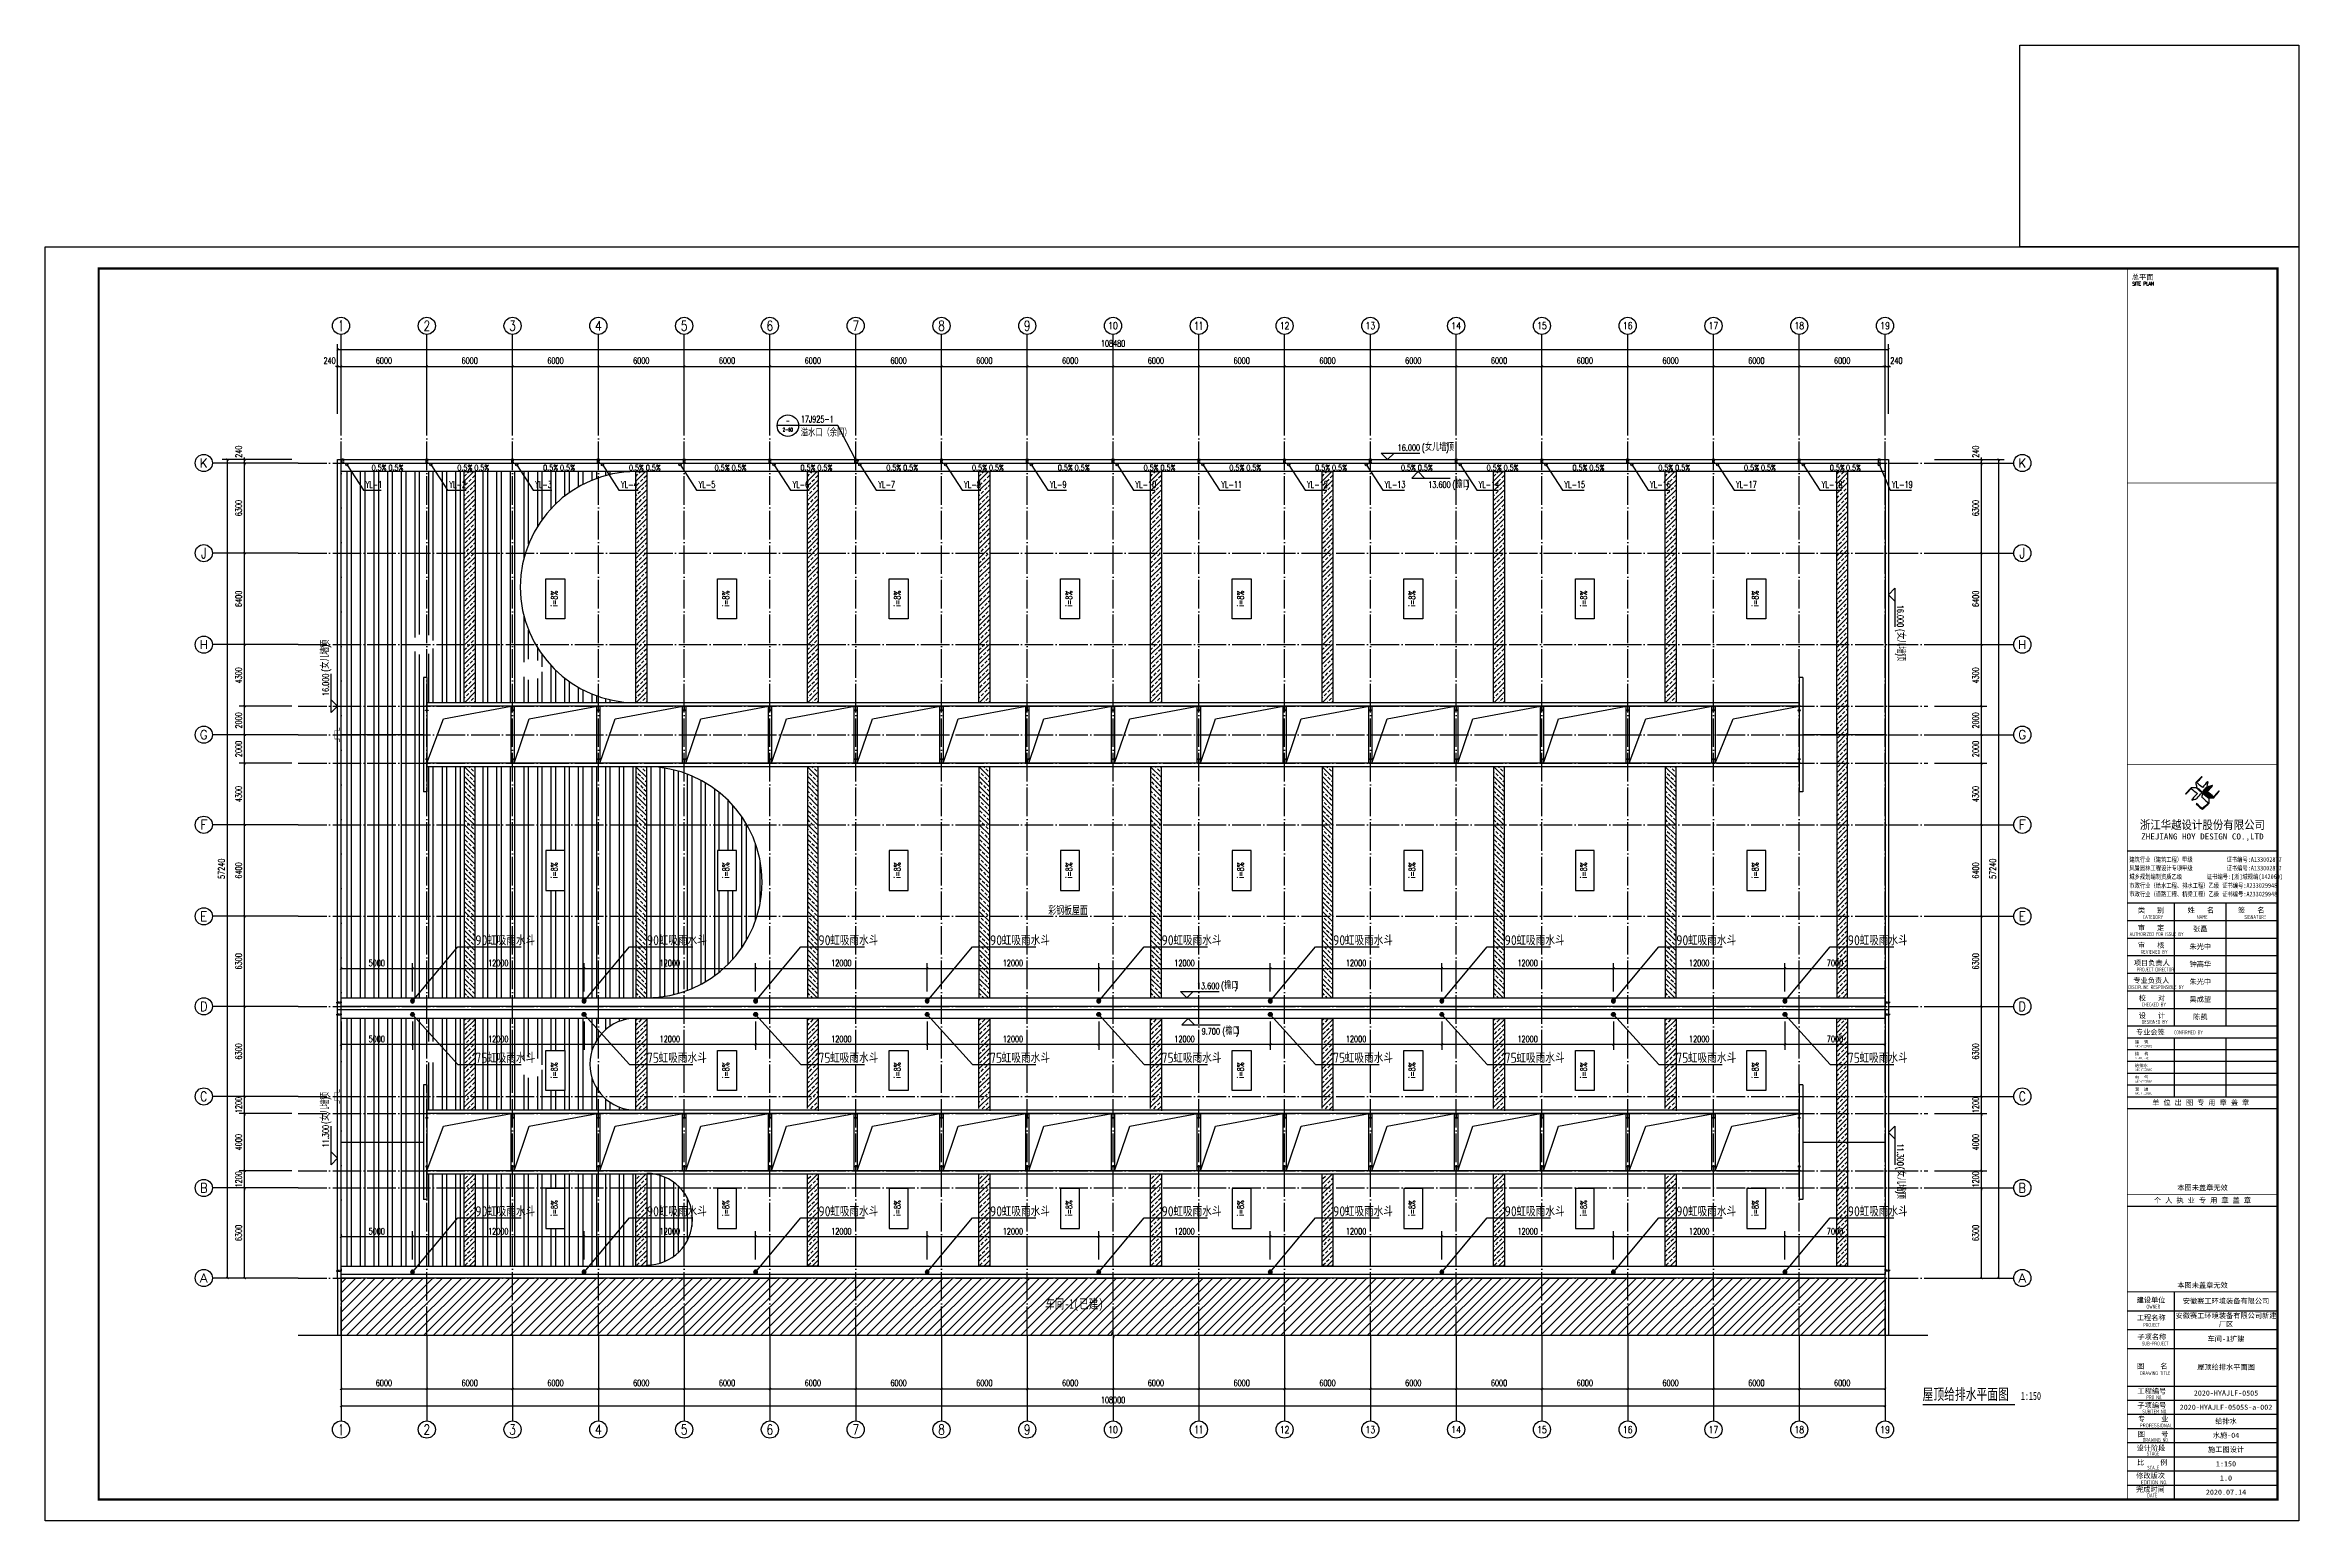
# Model space of a CAD drawing. Extents: x 1635833 to 4277885, y 16914845 to 35313750.
# Drawn here: x 2113224 to 2270874, y 17535942 to 17639164 of the extents above; entities that cross this region are included whole.
import ezdxf
from ezdxf.enums import TextEntityAlignment as Align

# ---------------------------------------------------------------- set-up
doc = ezdxf.new("R2010")
doc.units = 0
doc.header["$LTSCALE"] = 1000
doc.header["$MEASUREMENT"] = 0
doc.linetypes.add('DASH', pattern=[0.35, 0.25, -0.1])
doc.linetypes.add('DOTE', pattern=[2.42, 2, -0.2, 0.02, -0.2])
doc.layers.get('Defpoints').update_dxf_attribs({"color": 250})
for name, color, linetype in [('0 - 屋顶线', 150, 'Continuous'), ('AXIS_TEXT', 7, 'Continuous'), ('AXIS_外部', 171, 'Continuous'), ('COLUMN', 2, 'Continuous'), ('DIM_IDEN', 171, 'Continuous'), ('DIM_SYMB', 165, 'Continuous'), ('DIM_雨水', 3, 'Continuous'), ('DOTE', 8, 'DOTE'), ('PUB_DIM', 161, 'Continuous'), ('PUB_TEXT', 7, 'Continuous'), ('PUB_TITLE', 4, 'Continuous'), ('R-tec-xhbz', 7, 'Continuous'), ('R-tec-ysd', 1, 'Continuous'), ('TK', 4, 'Continuous'), ('TWT_DIM', 3, 'Continuous'), ('TWT_TEXT', 7, 'Continuous'), ('VPIPE-雨水', 4, 'Continuous'), ('WALL-PARAPET', 6, 'Continuous'), ('填充', 8, 'Continuous')]:
    doc.layers.add(name, color=color, linetype=linetype)
doc.styles.add('-宋体', font='', dxfattribs={"width": 0.8})
doc.styles.add('_TCH_AXIS', font='COMPLEX', dxfattribs={"bigfont": 'GBCBIG'})
doc.styles.add('_TCH_DIM', font='SIMPLEX', dxfattribs={"bigfont": 'GBCBIG'})
doc.styles.add('_TCH_DIM_T3', font='SIMPLEX', dxfattribs={"width": 0.705882, "bigfont": 'GBCBIG'})
doc.styles.add('_TCH_LABEL', font='COMPLEX', dxfattribs={"bigfont": 'GBCBIG'})
doc.styles.add('_TWT_SERIAL', font='COMPLEX', dxfattribs={"width": 0.8, "height": 3, "bigfont": 'HZTXT'})
doc.styles.add('COMPLEX', font='COMPLEX')
doc.styles.add('HT', font='simhei.ttf', dxfattribs={"width": 0.7})
doc.styles.add('ROMANS', font='romans', dxfattribs={"width": 0.65, "height": 231.275})
doc.styles.get("Standard").update_dxf_attribs({"font": 'gbenor.shx', "bigfont": 'gbcbig.shx'})
doc.styles.add('TSSD_REIN', font='tssdeng.shx', dxfattribs={"width": 0.7, "bigfont": 'tssdchn.shx'})
doc.styles.add('图签宋体', font='', dxfattribs={"height": 300})
doc.styles.add('图签黑体', font='simhei.ttf', dxfattribs={"height": 550})
doc.styles.get('-宋体').set_extended_font_data('SimSun')
doc.styles.get('图签宋体').set_extended_font_data('NSimSun')
doc.dimstyles.new('_TCH_ARCH&&150', dxfattribs={"dimtxt": 446.25, "dimasz": 150, "dimexe": 375, "dimexo": 450, "dimgap": 189.375, "dimtad": 1, "dimdec": 0, "dimzin": 0, "dimdsep": 46, "dimtxsty": '_TCH_DIM_T3', "dimblk": 'ARCHTICK', "dimcen": 0.09, "dimclrt": 7, "dimazin": 2, "dimtfac": 1, "dimtdec": 0, "dimtix": 1, "dimtmove": 2, "dimatfit": 3, "dimfxl": 0, "dimtolj": 1, "dimtzin": 0, "dimarcsym": 0})
doc.dimstyles.new('_TWT_ARCH&&150', dxfattribs={"dimtxt": 446.25, "dimasz": 150, "dimexe": 375, "dimexo": 450, "dimgap": 150, "dimtad": 1, "dimdec": 0, "dimzin": 0, "dimdsep": 46, "dimtxsty": '_TCH_DIM_T3', "dimblk": 'ARCHTICK', "dimcen": 0.09, "dimclrt": 7, "dimazin": 2, "dimtfac": 1, "dimtdec": 0, "dimtix": 1, "dimtmove": 2, "dimatfit": 3, "dimfxl": 0, "dimtolj": 1, "dimtzin": 0, "dimarcsym": 0})
pattern_1 = [(45, (56131.6, -1441012.84), (-336.759605, 336.759605), []), (45, (56468.36, -1441012.84), (-336.759605, 336.759605), [238.125, -119.0625])]
pattern_2 = [(45, (53131.6, -1907255.04), (-336.759605, 336.759605), []), (45, (53468.36, -1907255.04), (-336.759605, 336.759605), [238.125, -119.0625])]
pattern_3 = [(90, (53131.6, -1907255), (-952.5, 6e-14), []), (90, (53449.1, -1906937.5), (-952.5, 6e-14), [])]

msp = doc.modelspace()

# ---------------------------------------------------------------- texts
at = {"layer": 'PUB_TEXT', "style": '_TCH_LABEL'}
for s, height, width, p, p2 in [('-', 387.75, 1.193147, (2165034.046, 17612688.294), (2165320.936, 17612688.294)), ('2-60', 245.8631, 1.077578, (2164817.828, 17612138.16), (2165537.153, 17612138.16))]:
    msp.add_text(s, height=height, dxfattribs=dict(at, width=width)).set_placement(p, p2, align=Align.FIT)
at = {"layer": 'PUB_TEXT'}
for s, height, style, width, p in [('17J925-1', 446.25, '_TCH_LABEL', 0.705882, (2166084.991, 17612776.237)), ('16.000', 446.25, '_TCH_DIM', 0.705882, (2207833.498, 17610778.874)), ('(', 446.25, '_TCH_DIM', 0.705882, (2209528.498, 17610778.874)), (')', 446.25, '_TCH_DIM', 0.705882, (2211212.966, 17610778.874)), ('0.5%%%', 382.5, '_TCH_DIM', 0.705882, (2136060.723, 17609416.432)), ('0.5%%%', 382.5, '_TCH_DIM', 0.705882, (2137241.485, 17609416.432)), ('0.5%%%', 382.5, '_TCH_DIM', 0.705882, (2142060.723, 17609416.432)), ('0.5%%%', 382.5, '_TCH_DIM', 0.705882, (2143241.485, 17609416.432)), ('0.5%%%', 382.5, '_TCH_DIM', 0.705882, (2148060.723, 17609416.432)), ('0.5%%%', 382.5, '_TCH_DIM', 0.705882, (2149241.485, 17609416.432)), ('0.5%%%', 382.5, '_TCH_DIM', 0.705882, (2154060.723, 17609416.432)), ('0.5%%%', 382.5, '_TCH_DIM', 0.705882, (2155241.485, 17609416.432)), ('0.5%%%', 382.5, '_TCH_DIM', 0.705882, (2160060.723, 17609416.432)), ('0.5%%%', 382.5, '_TCH_DIM', 0.705882, (2161241.485, 17609416.432)), ('0.5%%%', 382.5, '_TCH_DIM', 0.705882, (2166060.723, 17609416.432)), ('0.5%%%', 382.5, '_TCH_DIM', 0.705882, (2167241.485, 17609416.432)), ('0.5%%%', 382.5, '_TCH_DIM', 0.705882, (2172060.723, 17609416.432)), ('0.5%%%', 382.5, '_TCH_DIM', 0.705882, (2173241.485, 17609416.432)), ('0.5%%%', 382.5, '_TCH_DIM', 0.705882, (2178060.723, 17609416.432)), ('0.5%%%', 382.5, '_TCH_DIM', 0.705882, (2179241.485, 17609416.432)), ('0.5%%%', 382.5, '_TCH_DIM', 0.705882, (2184060.723, 17609416.432)), ('0.5%%%', 382.5, '_TCH_DIM', 0.705882, (2185241.485, 17609416.432)), ('0.5%%%', 382.5, '_TCH_DIM', 0.705882, (2190060.723, 17609416.432)), ('0.5%%%', 382.5, '_TCH_DIM', 0.705882, (2191241.485, 17609416.432)), ('0.5%%%', 382.5, '_TCH_DIM', 0.705882, (2196060.723, 17609416.432)), ('0.5%%%', 382.5, '_TCH_DIM', 0.705882, (2197241.485, 17609416.432)), ('0.5%%%', 382.5, '_TCH_DIM', 0.705882, (2202060.723, 17609416.432)), ('0.5%%%', 382.5, '_TCH_DIM', 0.705882, (2203241.485, 17609416.432)), ('0.5%%%', 382.5, '_TCH_DIM', 0.705882, (2208060.723, 17609416.432)), ('0.5%%%', 382.5, '_TCH_DIM', 0.705882, (2209241.485, 17609416.432)), ('0.5%%%', 382.5, '_TCH_DIM', 0.705882, (2214060.723, 17609416.432)), ('0.5%%%', 382.5, '_TCH_DIM', 0.705882, (2215241.485, 17609416.432)), ('0.5%%%', 382.5, '_TCH_DIM', 0.705882, (2220060.723, 17609416.432)), ('0.5%%%', 382.5, '_TCH_DIM', 0.705882, (2221241.485, 17609416.432)), ('0.5%%%', 382.5, '_TCH_DIM', 0.705882, (2226060.723, 17609416.432)), ('0.5%%%', 382.5, '_TCH_DIM', 0.705882, (2227241.485, 17609416.432)), ('0.5%%%', 382.5, '_TCH_DIM', 0.705882, (2232060.723, 17609416.432)), ('0.5%%%', 382.5, '_TCH_DIM', 0.705882, (2233241.485, 17609416.432)), ('0.5%%%', 382.5, '_TCH_DIM', 0.705882, (2238060.723, 17609416.432)), ('0.5%%%', 382.5, '_TCH_DIM', 0.705882, (2239190.293, 17609416.432)), ('13.600', 446.25, '_TCH_DIM', 0.705882, (2209971.289, 17608198.874)), ('(', 446.25, '_TCH_DIM', 0.705882, (2211666.289, 17608198.874)), (')', 446.25, '_TCH_DIM', 0.705882, (2212613.523, 17608198.874)), ('彩钢板屋面', 563.2911, 'HT', 0.7, (2183396.529, 17578376.271)), ('13.600', 446.25, '_TCH_DIM', 0.705882, (2193791.933, 17573138.874)), ('(', 446.25, '_TCH_DIM', 0.705882, (2195486.933, 17573138.874)), (')', 446.25, '_TCH_DIM', 0.705882, (2196434.167, 17573138.874)), ('9.700', 446.25, '_TCH_DIM', 0.705882, (2194120.33, 17569958.874)), ('(', 446.25, '_TCH_DIM', 0.705882, (2195575.33, 17569958.874)), (')', 446.25, '_TCH_DIM', 0.705882, (2196522.564, 17569958.874)), ('车间', 675.9494, 'HT', 0.7, (2183181.467, 17550789.402)), ('-1(', 675.9494, 'HT', 0.7, (2184542.479, 17550789.402)), ('已建', 675.9494, 'HT', 0.7, (2185563.239, 17550789.402)), (')', 675.949, 'HT', 0.7, (2186924.252, 17550789.402)), ('屋顶给排水平面图', 788.6076, 'HT', 0.7, (2244552.315, 17544411.448)), ('1:150', 563.2911, 'HT', 0.7, (2251425.163, 17544402.587))]:
    msp.add_text(s, height=height, dxfattribs=dict(at, style=style, width=width)).set_placement(p)
for s, style, p in [('溢水口（余同）', '_TCH_LABEL', (2166084.991, 17611794.523)), ('女儿墙顶', '_TCH_DIM', (2209738.498, 17610778.874)), ('檐口', '_TCH_DIM', (2211876.289, 17608198.874)), ('檐口', '_TCH_DIM', (2195696.933, 17573138.874)), ('檐口', '_TCH_DIM', (2195785.33, 17569958.874))]:
    msp.add_text(s, height=506.383, dxfattribs=dict(at, style=style)).set_placement(p)
at = {"layer": 'PUB_TEXT', "style": '_TCH_DIM', "width": 0.705882}
for s, rotation, p in [('i=8%', 90, (2149064.814, 17599890.777)), ('i=8%', 90, (2161064.814, 17599890.777)), ('i=8%', 90, (2173064.814, 17599890.777)), ('i=8%', 90, (2185064.814, 17599890.777)), ('i=8%', 90, (2197064.814, 17599890.777)), ('i=8%', 90, (2209064.814, 17599890.777)), ('i=8%', 90, (2221064.814, 17599890.777)), ('i=8%', 90, (2233064.814, 17599890.777)), ('16.000', 270, (2242771.012, 17600018.113)), (')', 90, (2133076.012, 17597015.842)), ('(', 270, (2242771.012, 17598323.113)), ('(', 90, (2133076.012, 17595331.374)), (')', 270, (2242771.012, 17596638.645)), ('16.000', 90, (2133076.012, 17593636.374)), ('i=8%', 90, (2149064.814, 17580891.972)), ('i=8%', 90, (2161064.814, 17580891.972)), ('i=8%', 90, (2173064.814, 17580891.972)), ('i=8%', 90, (2185064.814, 17580891.972)), ('i=8%', 90, (2197064.814, 17580891.972)), ('i=8%', 90, (2209064.814, 17580891.972)), ('i=8%', 90, (2221064.814, 17580891.972)), ('i=8%', 90, (2233064.814, 17580891.972)), ('i=8%', 90, (2149064.814, 17566901.668)), ('i=8%', 90, (2161064.814, 17566901.668)), ('i=8%', 90, (2173064.814, 17566901.668)), ('i=8%', 90, (2197064.814, 17566901.668)), ('i=8%', 90, (2209064.814, 17566901.668)), ('i=8%', 90, (2221064.814, 17566901.668)), ('i=8%', 90, (2233064.814, 17566901.668)), (')', 90, (2133076.012, 17565389.85)), ('(', 90, (2133076.012, 17563705.382)), ('11.300', 90, (2133076.012, 17562070.382)), ('11.300', 270, (2242771.012, 17562342.187)), ('(', 270, (2242771.012, 17560707.187)), ('i=8%', 90, (2149064.814, 17557265.139)), ('i=8%', 90, (2161064.814, 17557265.139)), ('i=8%', 90, (2173064.814, 17557265.139)), ('i=8%', 90, (2185064.814, 17557265.139)), ('i=8%', 90, (2197064.814, 17557265.139)), ('i=8%', 90, (2209064.814, 17557265.139)), ('i=8%', 90, (2221064.814, 17557265.139)), ('i=8%', 90, (2233064.814, 17557265.139)), (')', 270, (2242771.012, 17559022.719))]:
    msp.add_text(s, height=446.25, rotation=rotation, dxfattribs=at).set_placement(p)
at = {"layer": 'PUB_TEXT', "style": '_TCH_DIM'}
for rotation, p in [(90, (2133076.012, 17595541.374)), (270, (2242771.012, 17598113.113)), (90, (2133076.012, 17563915.382)), (270, (2242771.012, 17560497.187))]:
    msp.add_text('女儿墙顶', height=506.383, rotation=rotation, dxfattribs=at).set_placement(p)
at = {"layer": 'TWT_TEXT', "style": '_TWT_SERIAL', "width": 0.64}
for s, p in [('YL-1', (2135638.679, 17608202.626)), ('YL-2', (2141506.661, 17608202.626)), ('YL-3', (2147506.661, 17608202.626)), ('YL-4', (2153504.144, 17608202.626)), ('YL-5', (2158938.152, 17608202.626)), ('YL-6', (2165506.661, 17608202.626)), ('YL-7', (2171506.661, 17608202.626)), ('YL-8', (2177506.661, 17608202.626)), ('YL-9', (2183506.661, 17608202.626)), ('YL-10', (2189491.162, 17608202.626)), ('YL-11', (2195495.524, 17608202.626)), ('YL-12', (2201491.162, 17608202.626)), ('YL-13', (2206922.654, 17608202.626)), ('YL-14', (2213489.612, 17608202.626)), ('YL-15', (2219491.162, 17608202.626)), ('YL-16', (2225491.162, 17608202.626)), ('YL-17', (2231491.162, 17608202.626)), ('YL-18', (2237491.162, 17608202.626)), ('YL-19', (2242406.245, 17608202.626))]:
    msp.add_text(s, height=450, dxfattribs=at).set_placement(p)
at = {"layer": 'TWT_TEXT'}
for s, height, p in [('90', 700, (2143314.977, 17576206.419)), ('虹吸雨水斗', 675.1773, (2144133.682, 17576206.419)), ('90', 700, (2155314.977, 17576206.419)), ('虹吸雨水斗', 675.1773, (2156133.682, 17576206.419)), ('90', 700, (2167314.977, 17576206.419)), ('虹吸雨水斗', 675.1773, (2168133.682, 17576206.419)), ('90', 700, (2179314.977, 17576206.419)), ('虹吸雨水斗', 675.1773, (2180133.682, 17576206.419)), ('90', 700, (2191314.977, 17576206.419)), ('虹吸雨水斗', 675.1773, (2192133.682, 17576206.419)), ('90', 700, (2203314.977, 17576206.419)), ('虹吸雨水斗', 675.1773, (2204133.682, 17576206.419)), ('90', 700, (2215314.977, 17576206.419)), ('虹吸雨水斗', 675.1773, (2216133.682, 17576206.419)), ('90', 700, (2227314.977, 17576206.419)), ('虹吸雨水斗', 675.1773, (2228133.682, 17576206.419)), ('90', 700, (2239314.977, 17576206.419)), ('虹吸雨水斗', 675.1773, (2240133.682, 17576206.419)), ('75', 700, (2143314.977, 17567982.048)), ('虹吸雨水斗', 675.1773, (2144131.643, 17567982.048)), ('75', 700, (2155314.977, 17567982.048)), ('虹吸雨水斗', 675.1773, (2156131.643, 17567982.048)), ('75', 700, (2167314.977, 17567982.048)), ('虹吸雨水斗', 675.1773, (2168131.643, 17567982.048)), ('75', 700, (2179314.977, 17567982.048)), ('虹吸雨水斗', 675.1773, (2180131.643, 17567982.048)), ('75', 700, (2191314.977, 17567982.048)), ('虹吸雨水斗', 675.1773, (2192131.643, 17567982.048)), ('75', 700, (2203314.977, 17567982.048)), ('虹吸雨水斗', 675.1773, (2204131.643, 17567982.048)), ('75', 700, (2215314.977, 17567982.048)), ('虹吸雨水斗', 675.1773, (2216131.643, 17567982.048)), ('75', 700, (2227314.977, 17567982.048)), ('虹吸雨水斗', 675.1773, (2228131.643, 17567982.048)), ('75', 700, (2239314.977, 17567982.048)), ('虹吸雨水斗', 675.1773, (2240131.643, 17567982.048)), ('90', 700, (2143314.977, 17557246.419)), ('虹吸雨水斗', 675.1773, (2144133.682, 17557246.419)), ('90', 700, (2155314.977, 17557246.419)), ('虹吸雨水斗', 675.1773, (2156133.682, 17557246.419)), ('90', 700, (2167314.977, 17557246.419)), ('虹吸雨水斗', 675.1773, (2168133.682, 17557246.419)), ('90', 700, (2179314.977, 17557246.419)), ('虹吸雨水斗', 675.1773, (2180133.682, 17557246.419)), ('90', 700, (2191314.977, 17557246.419)), ('虹吸雨水斗', 675.1773, (2192133.682, 17557246.419)), ('90', 700, (2203314.977, 17557246.419)), ('虹吸雨水斗', 675.1773, (2204133.682, 17557246.419)), ('90', 700, (2215314.977, 17557246.419)), ('虹吸雨水斗', 675.1773, (2216133.682, 17557246.419)), ('90', 700, (2227314.977, 17557246.419)), ('虹吸雨水斗', 675.1773, (2228133.682, 17557246.419)), ('90', 700, (2239314.977, 17557246.419)), ('虹吸雨水斗', 675.1773, (2240133.682, 17557246.419))]:
    msp.add_text(s, height=height, dxfattribs=at).set_placement(p)

# ---------------------------------------------------------------- blocks, each defined once
blk = doc.blocks.new('A$C0FCD69EC')
at = {"layer": 'COLUMN'}
blk.add_hatch(color=2, dxfattribs=at).paths.add_polyline_path([(300, 180), (294, 180), (294, 94), (6, 94), (6, 180), (0, 180), (0, 0), (6, 0), (6, 86), (294, 86), (294, 0), (300, 0)])
at = {"layer": 'COLUMN', "color": 2}
blk.add_lwpolyline([(300, 0), (294, 0), (294, 86), (6, 86), (6, 0), (0, 0), (0, 180), (6, 180), (6, 94), (294, 94), (294, 180), (300, 180)], close=True, dxfattribs=at)
blk = doc.blocks.new('ysd')
at = {"layer": 'R-tec-ysd', "lineweight": 25}
for p, q in [((351079, 494502), (351174, 494471)), ((351174, 494452), (351079, 494422)), ((351179, 494489), (351081, 494510)), ((351081, 494414), (351179, 494435)), ((351121, 494579), (351188, 494505)), ((351188, 494419), (351121, 494344)), ((351201, 494518), (351127, 494585)), ((351127, 494339), (351201, 494405)), ((351196, 494625), (351217, 494527)), ((351217, 494396), (351196, 494299)), ((351235, 494532), (351204, 494627)), ((351204, 494297), (351235, 494391)), ((351284, 494627), (351254, 494532)), ((351254, 494391), (351284, 494297)), ((351271, 494527), (351292, 494625)), ((351292, 494299), (351271, 494396)), ((351362, 494585), (351288, 494518)), ((351288, 494405), (351362, 494339)), ((351301, 494505), (351367, 494579)), ((351367, 494344), (351301, 494419)), ((351407, 494510), (351310, 494489)), ((351310, 494435), (351407, 494414)), ((351315, 494471), (351409, 494502)), ((351409, 494422), (351315, 494452))]:
    blk.add_line(p, q, dxfattribs=at)
for radius in [170, 54]:
    blk.add_circle((351244, 494462), radius, dxfattribs=at)
for centre, start, end in [((351170, 494462), 291.63817, 68.36747), ((351180, 494499), 261.63817, 38.36747), ((351180, 494425), 321.63817, 98.36747), ((351207, 494526), 231.63817, 8.36747), ((351207, 494398), 351.63817, 128.36747), ((351244, 494536), 201.63817, 338.36747), ((351244, 494388), 21.63817, 158.36747), ((351281, 494526), 171.63817, 308.36747), ((351281, 494398), 51.63817, 188.36747), ((351308, 494499), 141.63817, 278.36747), ((351308, 494425), 81.63817, 218.36747), ((351318, 494462), 111.63817, 248.36747)]:
    blk.add_arc(centre, 10, start, end, dxfattribs=at)
blk = doc.blocks.new('A$C053D6479')
at = {"layer": 'PUB_TITLE'}
h = blk.add_hatch(color=256, dxfattribs=at)
h.dxf.hatch_style = 1
edge = h.paths.add_edge_path()
edge.add_spline(control_points=[(1026, 827), (1105, 920), (1188, 1008), (1266, 1102)], knot_values=[13, 13, 13, 13, 14, 14, 14, 14], degree=3, periodic=0)
edge.add_spline(control_points=[(1266, 1102), (1258, 1111), (1249, 1119), (1239, 1116)], knot_values=[12, 12, 12, 12, 13, 13, 13, 13], degree=3, periodic=0)
edge.add_spline(control_points=[(1239, 1116), (1210, 1107), (1179, 1092), (1144, 1077)], knot_values=[11, 11, 11, 11, 12, 12, 12, 12], degree=3, periodic=0)
edge.add_spline(control_points=[(1144, 1077), (1109, 1063), (1069, 1053), (1047, 1038)], knot_values=[10, 10, 10, 10, 11, 11, 11, 11], degree=3, periodic=0)
edge.add_spline(control_points=[(1047, 1038), (1028, 1026), (1007, 992), (991, 972)], knot_values=[9, 9, 9, 9, 10, 10, 10, 10], degree=3, periodic=0)
edge.add_spline(control_points=[(991, 972), (942, 913), (899, 868), (849, 810)], knot_values=[8, 8, 8, 8, 9, 9, 9, 9], degree=3, periodic=0)
edge.add_spline(control_points=[(849, 810), (842, 801), (822, 776), (822, 775)], knot_values=[7, 7, 7, 7, 8, 8, 8, 8], degree=3, periodic=0)
edge.add_spline(control_points=[(822, 775), (823, 771), (848, 752), (859, 744)], knot_values=[6, 6, 6, 6, 7, 7, 7, 7], degree=3, periodic=0)
edge.add_spline(control_points=[(859, 744), (949, 670), (1035, 592), (1122, 521)], knot_values=[5, 5, 5, 5, 6, 6, 6, 6], degree=3, periodic=0)
edge.add_spline(control_points=[(1122, 521), (1153, 527), (1185, 530), (1217, 533)], knot_values=[4, 4, 4, 4, 5, 5, 5, 5], degree=3, periodic=0)
edge.add_spline(control_points=[(1217, 533), (1246, 535), (1293, 532), (1316, 542)], knot_values=[3, 3, 3, 3, 4, 4, 4, 4], degree=3, periodic=0)
edge.add_spline(control_points=[(1316, 542), (1327, 547), (1338, 565), (1349, 579)], knot_values=[2, 2, 2, 2, 3, 3, 3, 3], degree=3, periodic=0)
edge.add_spline(control_points=[(1349, 579), (1423, 670), (1507, 759), (1572, 848)], knot_values=[1, 1, 1, 1, 2, 2, 2, 2], degree=3, periodic=0)
edge.add_spline(control_points=[(1572, 848), (1564, 852), (1561, 861), (1551, 862)], knot_values=[0, 0, 0, 0, 1, 1, 1, 1], degree=3, periodic=0)
edge.add_spline(control_points=[(1551, 862), (1469, 769), (1393, 671), (1310, 579)], knot_values=[15, 15, 15, 15, 16, 16, 16, 16], degree=3, periodic=0)
edge.add_spline(control_points=[(1310, 579), (1216, 662), (1118, 742), (1026, 827)], knot_values=[14, 14, 14, 14, 15, 15, 15, 15], degree=3, periodic=0)
at = {"layer": 'TK'}
for points, knots in [([(1031, 1298), (1066, 1286), (1054, 1262), (1045, 1224), (1036, 1188), (1031, 1158), (1024, 1121), (1020, 1104), (1017, 1085), (1012, 1071), (1004, 1052), (976, 1026), (956, 1003), (906, 946), (866, 899), (814, 839), (806, 829), (789, 806), (787, 806), (777, 804), (728, 856), (719, 864), (651, 922), (580, 978), (514, 1036), (509, 1106), (488, 1176), (479, 1247), (570, 1343), (663, 1436), (758, 1526), (764, 1523), (768, 1518), (774, 1515), (693, 1422), (599, 1343), (520, 1249), (607, 1171), (698, 1096), (789, 1021), (874, 1109), (950, 1206), (1031, 1298)], [0, 0, 0, 0, 1, 1, 1, 2, 2, 2, 3, 3, 3, 4, 4, 4, 5, 5, 5, 6, 6, 6, 7, 7, 7, 8, 8, 8, 9, 9, 9, 10, 10, 10, 11, 11, 11, 12, 12, 12, 13, 13, 13, 14, 14, 14, 14]), ([(1551, 862), (1561, 861), (1564, 852), (1572, 848), (1507, 759), (1423, 670), (1349, 579), (1338, 565), (1327, 547), (1316, 542), (1293, 532), (1246, 535), (1217, 533), (1185, 530), (1153, 527), (1122, 521), (1035, 592), (949, 670), (859, 744), (848, 752), (823, 771), (822, 775), (822, 776), (842, 801), (849, 810), (899, 868), (942, 913), (991, 972), (1007, 992), (1028, 1026), (1047, 1038), (1069, 1053), (1109, 1063), (1144, 1077), (1179, 1092), (1210, 1107), (1239, 1116), (1249, 1119), (1258, 1111), (1266, 1102), (1188, 1008), (1105, 920), (1026, 827), (1118, 742), (1216, 662), (1310, 579), (1393, 671), (1469, 769), (1551, 862)], [0, 0, 0, 0, 1, 1, 1, 2, 2, 2, 3, 3, 3, 4, 4, 4, 5, 5, 5, 6, 6, 6, 7, 7, 7, 8, 8, 8, 9, 9, 9, 10, 10, 10, 11, 11, 11, 12, 12, 12, 13, 13, 13, 14, 14, 14, 15, 15, 15, 16, 16, 16, 16]), ([(555, 949), (624, 891), (699, 833), (760, 773), (689, 691), (614, 604), (539, 517), (529, 505), (516, 487), (506, 482), (492, 475), (469, 472), (452, 467), (416, 456), (383, 448), (342, 438), (323, 433), (297, 422), (293, 440), (291, 452), (313, 470), (322, 480), (400, 566), (477, 652), (553, 736), (460, 815), (366, 894), (270, 970), (183, 883), (101, 791), (16, 703), (-18, 714), (9, 735), (28, 755), (103, 838), (192, 930), (266, 1005), (319, 1009), (387, 1005), (442, 1007), (456, 1008), (472, 1011), (485, 1007), (507, 1000), (534, 967), (555, 949)], [0, 0, 0, 0, 1, 1, 1, 2, 2, 2, 3, 3, 3, 4, 4, 4, 5, 5, 5, 6, 6, 6, 7, 7, 7, 8, 8, 8, 9, 9, 9, 10, 10, 10, 11, 11, 11, 12, 12, 12, 13, 13, 13, 14, 14, 14, 15, 15, 15, 15]), ([(1097, 490), (1100, 425), (1106, 361), (1107, 294), (1018, 207), (925, 121), (830, 33), (818, 21), (800, 0), (787, 0), (768, -1), (725, 49), (712, 60), (662, 103), (616, 143), (568, 186), (545, 207), (518, 224), (499, 250), (501, 259), (511, 261), (516, 267), (609, 192), (696, 111), (785, 33), (883, 118), (977, 208), (1070, 298), (992, 373), (892, 456), (803, 534), (791, 544), (768, 561), (766, 569), (761, 588), (776, 634), (780, 655), (785, 690), (788, 721), (795, 746), (897, 661), (998, 576), (1097, 490)], [0, 0, 0, 0, 1, 1, 1, 2, 2, 2, 3, 3, 3, 4, 4, 4, 5, 5, 5, 6, 6, 6, 7, 7, 7, 8, 8, 8, 9, 9, 9, 10, 10, 10, 11, 11, 11, 12, 12, 12, 13, 13, 13, 14, 14, 14, 14])]:
    blk.add_open_spline(points, degree=3, knots=knots, dxfattribs=at)
blk = doc.blocks.new('GeYuanFrame_62034133', base_point=(20.1, 4.5))
at = {"layer": 'PUB_TITLE'}
for points in [[(1013.1, 235.3), (1013.1, 292.7)], [(1037.1, 235.3), (1037.1, 292.7)], [(1013.1, 202.3), (1013.1, 229.8)], [(1037.1, 202.3), (1037.1, 229.8)], [(1013.1, 14.5), (1013.1, 111.3)]]:
    blk.add_lwpolyline(points, dxfattribs=at)
at = {"layer": 'TK'}
for p, q in [((991.1, 316.9), (1061.1, 316.9)), ((991.1, 284.5), (1061.1, 284.5)), ((991.1, 276.3), (1061.1, 276.3)), ((991.1, 268.1), (1061.1, 268.1)), ((991.1, 259.9), (1061.1, 259.9)), ((991.1, 251.7), (1061.1, 251.7)), ((991.1, 243.5), (1061.1, 243.5)), ((991.1, 235.3), (1061.1, 235.3)), ((991.1, 235.3), (1061.1, 235.3)), ((991.1, 102.5), (1061.1, 102.5)), ((991.1, 93.7), (1061.1, 93.7)), ((991.1, 84.9), (1013.1, 84.9)), ((991.1, 84.9), (1061.1, 84.9)), ((991.1, 67.4), (1061.1, 67.4)), ((991.1, 67.3), (1061.1, 67.3)), ((991.1, 60.8), (1061.1, 60.8)), ((991.1, 54.2), (1061.1, 54.2)), ((991.1, 47.6), (1061.1, 47.6)), ((991.1, 41), (1061.1, 41)), ((991.1, 34.4), (1061.1, 34.4)), ((991.1, 27.8), (1061.1, 27.8)), ((991.1, 21.2), (1061.1, 21.2)), ((991.1, 14.5), (1061.1, 14.5))]:
    blk.add_line(p, q, dxfattribs=at)
blk.add_lwpolyline([(20.1, 4.5), (20.1, 598.5), (1071.1, 598.5), (1071.1, 4.5)], close=True, dxfattribs=at)
at = {"layer": 'TK', "const_width": 1}
blk.add_lwpolyline([(45.1, 588.5), (1061.1, 588.5), (1061.1, 14.5), (45.1, 14.5)], close=True, dxfattribs=at)
at = {"layer": 'TK'}
for points, const_width in [([(991.1, 588.5), (991.1, 14.5)], 0.4), ([(991.1, 488.5), (1061.1, 488.5)], 0.35), ([(991.1, 357.1), (1061.1, 357.1)], 0.35), ([(991.1, 292.7), (1061.1, 292.7)], 0.35), ([(991.1, 292.7), (1061.1, 292.7)], 0.35), ([(991.1, 235.3), (1061.1, 235.3)], 0.35), ([(991.1, 202.3), (1061.1, 202.3)], 0.35), ([(991.1, 156.8), (1061.1, 156.8)], 0.35), ([(991.1, 111.3), (1061.1, 111.3)], 0.35), ([(991.1, 67.4), (1061.1, 67.4)], 0.35)]:
    blk.add_lwpolyline(points, dxfattribs=dict(at, const_width=const_width))
for points in [[(991.1, 292.7), (1061.1, 292.7)], [(991.1, 235.3), (1061.1, 235.3)], [(991.1, 229.8), (1061.1, 229.8)], [(991.1, 224.3), (1061.1, 224.3)], [(991.1, 218.8), (1061.1, 218.8)], [(991.1, 213.3), (1061.1, 213.3)], [(991.1, 207.8), (1061.1, 207.8)], [(991.1, 202.3), (1061.1, 202.3)], [(991.1, 196.8), (1061.1, 196.8)], [(991.1, 151.3), (1061.1, 151.3)]]:
    blk.add_lwpolyline(points, dxfattribs=at)
at = {"layer": 'PUB_TITLE', "xscale": 0.01000000000021828, "yscale": 0.01000000000021828, "zscale": 0.01}
blk.add_blockref('A$C053D6479', (1018.2, 336.3), dxfattribs=at)
at = {"layer": 'TK', "style": '图签宋体'}
for s, height, p in [('总平面', 2.4, (993.2, 583.3)), ('类   别', 2.4, (996, 288.1)), ('姓   名', 2.4, (1019.2, 288.1)), ('签   名', 2.4, (1042.7, 288.1)), ('审   定', 2.4, (996, 279.9)), ('审   核', 2.4, (996, 271.7)), ('项目负责人', 2.4, (994.1, 263.5)), ('专业负责人', 2.4, (993.9, 255.3)), ('校   对', 2.4, (996.4, 247.1)), ('专业会签', 2.4, (995.1, 231.2)), ('设   计', 2.4, (996.4, 238.9)), ('建  筑', 1.44, (994.6, 227.1)), ('结  构', 1.44, (994.6, 221.6)), ('给排水', 1.44, (994.6, 216.1)), ('电  气', 1.44, (994.6, 210.6)), ('暖  通', 1.44, (994.6, 205.1)), ('单 位 出 图 专 用 章 盖 章', 2.4, (1002.7, 198.4)), ('本图未盖章无效', 2.4, (1014.4, 158.7)), ('个 人 执 业 专 用 章 盖 章', 2.4, (1003.5, 152.8)), ('本图未盖章无效', 2.4, (1014.4, 113.2)), ('建设单位', 2.4, (995.4, 106.3)), ('工程名称', 2.4, (995.5, 98.1)), ('子项名称', 2.4, (995.8, 89.1)), ('图    名', 2.4, (995.6, 75.5)), ('工程编号', 2.4, (995.8, 63.8)), ('子项编号', 2.4, (995.8, 57.2)), ('专    业', 2.4, (996, 50.9)), ('图    号', 2.4, (996, 43.8)), ('设计阶段', 2.4, (995.4, 37.3)), ('比    例', 2.4, (995.6, 30.6)), ('修改版次', 2.4, (995.2, 24.4)), ('完成时间', 2.4, (995.1, 18))]:
    blk.add_text(s, height=height, dxfattribs=at).set_placement(p)
at = {"layer": 'TK'}
for s, height, style, width, p in [('SITE PLAN', 1.7, 'ROMANS', 0.76, (993.4, 580.5)), ('建筑行业（建筑工程）甲级           证书编号:A133002877', 2.2, '-宋体', 0.8, (992, 311.8)), ('风景园林工程设计专项甲级           证书编号:A133002877', 2.2, '-宋体', 0.8, (992, 307.8)), ('城乡规划编制资质乙级        证书编号:[浙]城规编(142069)', 2.2, '-宋体', 0.8, (992, 303.8)), ('市政行业（给水工程、排水工程）乙级 证书编号:A233029948', 2.2, '-宋体', 0.8, (992, 299.7)), ('市政行业（道路工程、桥梁工程）乙级 证书编号:A233029948', 2.2, '-宋体', 0.8, (992, 295.7)), ('CATEGORY', 1.8, 'TSSD_REIN', 0.7, (998.3, 285.2)), ('NAME', 1.8, 'TSSD_REIN', 0.7, (1023.5, 285.2)), ('SIGNATURE', 1.8, 'TSSD_REIN', 0.7, (1045.7, 285.2)), ('AUTHORIZED FOR ISSUE BY', 1.8, 'TSSD_REIN', 0.7, (992.1, 277.2)), ('REVIEWED BY', 1.8, 'TSSD_REIN', 0.7, (997.4, 268.9)), ('DISCIPLINE RESPONSIBLE BY', 1.8, 'TSSD_REIN', 0.7, (991.6, 252.5)), ('PROJECT DIRECTOR', 1.8, 'TSSD_REIN', 0.7, (995.5, 260.7)), ('CHECKED BY', 1.8, 'TSSD_REIN', 0.7, (997.8, 244.4)), ('DESIGNED BY', 1.8, 'TSSD_REIN', 0.7, (997.8, 236.3)), ('CONFIRMED BY', 1.8, 'TSSD_REIN', 0.7, (1012.9, 231.4)), ('ARCHITECTURE', 1.08, 'TSSD_REIN', 0.7, (994.7, 225.3)), ('STRUCTURE', 1.08, 'TSSD_REIN', 0.7, (994.7, 219.8)), ('ARCHITECTURE', 1.08, 'TSSD_REIN', 0.7, (994.7, 214.3)), ('ARCHITECTURE', 1.08, 'TSSD_REIN', 0.7, (994.7, 208.8)), ('ARCHITECTURE', 1.08, 'TSSD_REIN', 0.7, (994.7, 203.3)), ('OWNER', 1.8, 'TSSD_REIN', 0.7, (1000, 103.5)), ('PROJECT', 1.8, 'TSSD_REIN', 0.7, (998.5, 95)), ('SUB-PROJECT', 1.8, 'TSSD_REIN', 0.7, (997.9, 86.3)), ('DRAWING TITLE', 1.8, 'TSSD_REIN', 0.7, (997, 72.5)), ('SUBITEM NO.', 1.8, 'TSSD_REIN', 0.7, (998.1, 54.6)), ('PRO N0.', 1.8, 'TSSD_REIN', 0.7, (1000, 61.2)), ('PROFESSIONAL', 1.8, 'TSSD_REIN', 0.8, (996.9, 48.1)), ('DRAWING NO.', 1.8, 'TSSD_REIN', 0.7, (998.2, 41.4)), ('STAGE', 1.8, 'TSSD_REIN', 0.7, (1000.1, 35)), ('EDITION NO.', 1.8, 'TSSD_REIN', 0.8, (997.5, 21.6)), ('SCALE', 1.8, 'TSSD_REIN', 0.7, (1000.4, 28.4)), ('DATE', 1.8, 'TSSD_REIN', 0.7, (1000.3, 15.5))]:
    blk.add_text(s, height=height, dxfattribs=dict(at, style=style, width=width)).set_placement(p)
for s, height, style, width, p in [('浙江华越设计股份有限公司', 3.96, 'HT', 0.9, (1026.1, 329.2)), ('ZHEJIANG HOY DESIGN CO.,LTD', 2.8, '图签黑体', 1.11, (1026.1, 323.3))]:
    blk.add_text(s, height=height, dxfattribs=dict(at, style=style, width=width)).set_placement(p, align=Align.MIDDLE)
at = {"layer": 'TK', "char_height": 2.4, "attachment_point": 5, "style": '图签宋体'}
for s, insert, width in [('朱光中', (1025.1, 272.2), 24), ('张矗', (1025.1, 280.4), 24), ('钟高华', (1025.1, 264), 24), ('朱光中', (1025.1, 255.8), 24), ('吴成望', (1025.1, 247.6), 24), ('陈凯', (1025.1, 239.4), 24), ('安徽赛工环境装备有限公司', (1037.1, 106.9), 48), ('安徽赛工环境装备有限公司新建厂区', (1037.1, 98.1), 48), ('车间-1扩建', (1037.1, 89.3), 48), ('屋顶给排水平面图', (1037.1, 76.1), 48), ('2020-HYAJLF-0505', (1037.1, 64.1), 48), ('2020-HYAJLF-0505S-a-002', (1037.1, 57.5), 48), ('给排水', (1037.1, 50.9), 48), ('水施-04', (1037.1, 44.3), 48), ('施工图设计', (1037.1, 37.7), 48), ('1:150', (1037.1, 31.1), 48), ('1.0', (1037.1, 24.5), 48), ('2020.07.14', (1037.1, 17.9), 48)]:
    blk.add_mtext(s, dxfattribs=dict(at, insert=insert, width=width))
blk = doc.blocks.new('_ArchTick')
at = {"color": 0, "linetype": 'ByBlock', "const_width": 0.4}
blk.add_lwpolyline([(-0.5, -0.5), (0.5, 0.5)], dxfattribs=at)
blk = doc.blocks.new('*D55')
at = {"layer": 'Defpoints', "color": 0}
for p in [(2138924, 17555827), (2133924, 17553771), (2138924, 17553771)]:
    blk.add_point(p, dxfattribs=at)
at = {"layer": 'TWT_DIM', "color": 0, "lineweight": -2}
for p, q in [((2133924, 17554221), (2133924, 17556202)), ((2138924, 17554221), (2138924, 17556202)), ((2133924, 17555827), (2138924, 17555827))]:
    blk.add_line(p, q, dxfattribs=at)
at = {"layer": 'TWT_DIM', "color": 0, "lineweight": -2, "xscale": 150, "yscale": 150, "zscale": 150, "rotation": 180}
blk.add_blockref('_ArchTick', (2133924, 17555827), dxfattribs=at)
at = {"layer": 'TWT_DIM', "color": 0, "lineweight": -2, "xscale": 150, "yscale": 150, "zscale": 150}
blk.add_blockref('_ArchTick', (2138924, 17555827), dxfattribs=at)
at = {"layer": 'TWT_DIM', "color": 7, "insert": (2136424, 17556200), "char_height": 446.2, "attachment_point": 5, "style": '_TCH_DIM_T3'}
blk.add_mtext('\\A1;5000', dxfattribs=at)
blk = doc.blocks.new('*D56')
at = {"layer": 'Defpoints', "color": 0}
for p in [(2150924, 17555827), (2138924, 17553771), (2150924, 17553771)]:
    blk.add_point(p, dxfattribs=at)
at = {"layer": 'TWT_DIM', "color": 0, "lineweight": -2}
for p, q in [((2138924, 17554221), (2138924, 17556202)), ((2150924, 17554221), (2150924, 17556202)), ((2138924, 17555827), (2150924, 17555827))]:
    blk.add_line(p, q, dxfattribs=at)
at = {"layer": 'TWT_DIM', "color": 0, "lineweight": -2, "xscale": 150, "yscale": 150, "zscale": 150, "rotation": 180}
blk.add_blockref('_ArchTick', (2138924, 17555827), dxfattribs=at)
at = {"layer": 'TWT_DIM', "color": 0, "lineweight": -2, "xscale": 150, "yscale": 150, "zscale": 150}
blk.add_blockref('_ArchTick', (2150924, 17555827), dxfattribs=at)
at = {"layer": 'TWT_DIM', "color": 7, "insert": (2144924, 17556200), "char_height": 446.2, "attachment_point": 5, "style": '_TCH_DIM_T3'}
blk.add_mtext('\\A1;12000', dxfattribs=at)
blk = doc.blocks.new('*D57')
at = {"layer": 'Defpoints', "color": 0}
for p in [(2162924, 17555827), (2150924, 17553771), (2162924, 17553771)]:
    blk.add_point(p, dxfattribs=at)
at = {"layer": 'TWT_DIM', "color": 0, "lineweight": -2}
for p, q in [((2150924, 17554221), (2150924, 17556202)), ((2162924, 17554221), (2162924, 17556202)), ((2150924, 17555827), (2162924, 17555827))]:
    blk.add_line(p, q, dxfattribs=at)
at = {"layer": 'TWT_DIM', "color": 0, "lineweight": -2, "xscale": 150, "yscale": 150, "zscale": 150, "rotation": 180}
blk.add_blockref('_ArchTick', (2150924, 17555827), dxfattribs=at)
at = {"layer": 'TWT_DIM', "color": 0, "lineweight": -2, "xscale": 150, "yscale": 150, "zscale": 150}
blk.add_blockref('_ArchTick', (2162924, 17555827), dxfattribs=at)
at = {"layer": 'TWT_DIM', "color": 7, "insert": (2156924, 17556200), "char_height": 446.2, "attachment_point": 5, "style": '_TCH_DIM_T3'}
blk.add_mtext('\\A1;12000', dxfattribs=at)
blk = doc.blocks.new('*D58')
at = {"layer": 'Defpoints', "color": 0}
for p in [(2174924, 17555827), (2162924, 17553771), (2174924, 17553771)]:
    blk.add_point(p, dxfattribs=at)
at = {"layer": 'TWT_DIM', "color": 0, "lineweight": -2}
for p, q in [((2162924, 17554221), (2162924, 17556202)), ((2174924, 17554221), (2174924, 17556202)), ((2162924, 17555827), (2174924, 17555827))]:
    blk.add_line(p, q, dxfattribs=at)
at = {"layer": 'TWT_DIM', "color": 0, "lineweight": -2, "xscale": 150, "yscale": 150, "zscale": 150, "rotation": 180}
blk.add_blockref('_ArchTick', (2162924, 17555827), dxfattribs=at)
at = {"layer": 'TWT_DIM', "color": 0, "lineweight": -2, "xscale": 150, "yscale": 150, "zscale": 150}
blk.add_blockref('_ArchTick', (2174924, 17555827), dxfattribs=at)
at = {"layer": 'TWT_DIM', "color": 7, "insert": (2168924, 17556200), "char_height": 446.2, "attachment_point": 5, "style": '_TCH_DIM_T3'}
blk.add_mtext('\\A1;12000', dxfattribs=at)
blk = doc.blocks.new('*D59')
at = {"layer": 'Defpoints', "color": 0}
for p in [(2186924, 17555827), (2174924, 17553771), (2186924, 17553771)]:
    blk.add_point(p, dxfattribs=at)
at = {"layer": 'TWT_DIM', "color": 0, "lineweight": -2}
for p, q in [((2174924, 17554221), (2174924, 17556202)), ((2186924, 17554221), (2186924, 17556202)), ((2174924, 17555827), (2186924, 17555827))]:
    blk.add_line(p, q, dxfattribs=at)
at = {"layer": 'TWT_DIM', "color": 0, "lineweight": -2, "xscale": 150, "yscale": 150, "zscale": 150, "rotation": 180}
blk.add_blockref('_ArchTick', (2174924, 17555827), dxfattribs=at)
at = {"layer": 'TWT_DIM', "color": 0, "lineweight": -2, "xscale": 150, "yscale": 150, "zscale": 150}
blk.add_blockref('_ArchTick', (2186924, 17555827), dxfattribs=at)
at = {"layer": 'TWT_DIM', "color": 7, "insert": (2180924, 17556200), "char_height": 446.2, "attachment_point": 5, "style": '_TCH_DIM_T3'}
blk.add_mtext('\\A1;12000', dxfattribs=at)
blk = doc.blocks.new('*D60')
at = {"layer": 'Defpoints', "color": 0}
for p in [(2198924, 17555827), (2186924, 17553771), (2198924, 17553771)]:
    blk.add_point(p, dxfattribs=at)
at = {"layer": 'TWT_DIM', "color": 0, "lineweight": -2}
for p, q in [((2186924, 17554221), (2186924, 17556202)), ((2198924, 17554221), (2198924, 17556202)), ((2186924, 17555827), (2198924, 17555827))]:
    blk.add_line(p, q, dxfattribs=at)
at = {"layer": 'TWT_DIM', "color": 0, "lineweight": -2, "xscale": 150, "yscale": 150, "zscale": 150, "rotation": 180}
blk.add_blockref('_ArchTick', (2186924, 17555827), dxfattribs=at)
at = {"layer": 'TWT_DIM', "color": 0, "lineweight": -2, "xscale": 150, "yscale": 150, "zscale": 150}
blk.add_blockref('_ArchTick', (2198924, 17555827), dxfattribs=at)
at = {"layer": 'TWT_DIM', "color": 7, "insert": (2192924, 17556200), "char_height": 446.2, "attachment_point": 5, "style": '_TCH_DIM_T3'}
blk.add_mtext('\\A1;12000', dxfattribs=at)
blk = doc.blocks.new('*D61')
at = {"layer": 'Defpoints', "color": 0}
for p in [(2210924, 17555827), (2198924, 17553771), (2210924, 17553771)]:
    blk.add_point(p, dxfattribs=at)
at = {"layer": 'TWT_DIM', "color": 0, "lineweight": -2}
for p, q in [((2198924, 17554221), (2198924, 17556202)), ((2210924, 17554221), (2210924, 17556202)), ((2198924, 17555827), (2210924, 17555827))]:
    blk.add_line(p, q, dxfattribs=at)
at = {"layer": 'TWT_DIM', "color": 0, "lineweight": -2, "xscale": 150, "yscale": 150, "zscale": 150, "rotation": 180}
blk.add_blockref('_ArchTick', (2198924, 17555827), dxfattribs=at)
at = {"layer": 'TWT_DIM', "color": 0, "lineweight": -2, "xscale": 150, "yscale": 150, "zscale": 150}
blk.add_blockref('_ArchTick', (2210924, 17555827), dxfattribs=at)
at = {"layer": 'TWT_DIM', "color": 7, "insert": (2204924, 17556200), "char_height": 446.2, "attachment_point": 5, "style": '_TCH_DIM_T3'}
blk.add_mtext('\\A1;12000', dxfattribs=at)
blk = doc.blocks.new('*D62')
at = {"layer": 'Defpoints', "color": 0}
for p in [(2222924, 17555827), (2210924, 17553771), (2222924, 17553771)]:
    blk.add_point(p, dxfattribs=at)
at = {"layer": 'TWT_DIM', "color": 0, "lineweight": -2}
for p, q in [((2210924, 17554221), (2210924, 17556202)), ((2222924, 17554221), (2222924, 17556202)), ((2210924, 17555827), (2222924, 17555827))]:
    blk.add_line(p, q, dxfattribs=at)
at = {"layer": 'TWT_DIM', "color": 0, "lineweight": -2, "xscale": 150, "yscale": 150, "zscale": 150, "rotation": 180}
blk.add_blockref('_ArchTick', (2210924, 17555827), dxfattribs=at)
at = {"layer": 'TWT_DIM', "color": 0, "lineweight": -2, "xscale": 150, "yscale": 150, "zscale": 150}
blk.add_blockref('_ArchTick', (2222924, 17555827), dxfattribs=at)
at = {"layer": 'TWT_DIM', "color": 7, "insert": (2216924, 17556200), "char_height": 446.2, "attachment_point": 5, "style": '_TCH_DIM_T3'}
blk.add_mtext('\\A1;12000', dxfattribs=at)
blk = doc.blocks.new('*D63')
at = {"layer": 'Defpoints', "color": 0}
for p in [(2234924, 17555827), (2222924, 17553771), (2234924, 17553771)]:
    blk.add_point(p, dxfattribs=at)
at = {"layer": 'TWT_DIM', "color": 0, "lineweight": -2}
for p, q in [((2222924, 17554221), (2222924, 17556202)), ((2234924, 17554221), (2234924, 17556202)), ((2222924, 17555827), (2234924, 17555827))]:
    blk.add_line(p, q, dxfattribs=at)
at = {"layer": 'TWT_DIM', "color": 0, "lineweight": -2, "xscale": 150, "yscale": 150, "zscale": 150, "rotation": 180}
blk.add_blockref('_ArchTick', (2222924, 17555827), dxfattribs=at)
at = {"layer": 'TWT_DIM', "color": 0, "lineweight": -2, "xscale": 150, "yscale": 150, "zscale": 150}
blk.add_blockref('_ArchTick', (2234924, 17555827), dxfattribs=at)
at = {"layer": 'TWT_DIM', "color": 7, "insert": (2228924, 17556200), "char_height": 446.2, "attachment_point": 5, "style": '_TCH_DIM_T3'}
blk.add_mtext('\\A1;12000', dxfattribs=at)
blk = doc.blocks.new('*D64')
at = {"layer": 'Defpoints', "color": 0}
for p in [(2241924, 17555827), (2234924, 17553771), (2241924, 17553771)]:
    blk.add_point(p, dxfattribs=at)
at = {"layer": 'TWT_DIM', "color": 0, "lineweight": -2}
for p, q in [((2234924, 17554221), (2234924, 17556202)), ((2241924, 17554221), (2241924, 17556202)), ((2234924, 17555827), (2241924, 17555827))]:
    blk.add_line(p, q, dxfattribs=at)
at = {"layer": 'TWT_DIM', "color": 0, "lineweight": -2, "xscale": 150, "yscale": 150, "zscale": 150, "rotation": 180}
blk.add_blockref('_ArchTick', (2234924, 17555827), dxfattribs=at)
at = {"layer": 'TWT_DIM', "color": 0, "lineweight": -2, "xscale": 150, "yscale": 150, "zscale": 150}
blk.add_blockref('_ArchTick', (2241924, 17555827), dxfattribs=at)
at = {"layer": 'TWT_DIM', "color": 7, "insert": (2238424, 17556200), "char_height": 446.2, "attachment_point": 5, "style": '_TCH_DIM_T3'}
blk.add_mtext('\\A1;7000', dxfattribs=at)
blk = doc.blocks.new('*D65')
at = {"layer": 'Defpoints', "color": 0}
for p in [(2133924, 17571331), (2138924, 17571331), (2138924, 17569276)]:
    blk.add_point(p, dxfattribs=at)
at = {"layer": 'TWT_DIM', "color": 0, "lineweight": -2}
for p, q in [((2133924, 17570881), (2133924, 17568901)), ((2138924, 17570881), (2138924, 17568901)), ((2133924, 17569276), (2138924, 17569276))]:
    blk.add_line(p, q, dxfattribs=at)
at = {"layer": 'TWT_DIM', "color": 0, "lineweight": -2, "xscale": 150, "yscale": 150, "zscale": 150, "rotation": 180}
blk.add_blockref('_ArchTick', (2133924, 17569276), dxfattribs=at)
at = {"layer": 'TWT_DIM', "color": 0, "lineweight": -2, "xscale": 150, "yscale": 150, "zscale": 150}
blk.add_blockref('_ArchTick', (2138924, 17569276), dxfattribs=at)
at = {"layer": 'TWT_DIM', "color": 7, "insert": (2136424, 17569649), "char_height": 446.2, "attachment_point": 5, "style": '_TCH_DIM_T3'}
blk.add_mtext('\\A1;5000', dxfattribs=at)
blk = doc.blocks.new('*D66')
at = {"layer": 'Defpoints', "color": 0}
for p in [(2138924, 17571331), (2150924, 17571331), (2150924, 17569276)]:
    blk.add_point(p, dxfattribs=at)
at = {"layer": 'TWT_DIM', "color": 0, "lineweight": -2}
for p, q in [((2138924, 17570881), (2138924, 17568901)), ((2150924, 17570881), (2150924, 17568901)), ((2138924, 17569276), (2150924, 17569276))]:
    blk.add_line(p, q, dxfattribs=at)
at = {"layer": 'TWT_DIM', "color": 0, "lineweight": -2, "xscale": 150, "yscale": 150, "zscale": 150, "rotation": 180}
blk.add_blockref('_ArchTick', (2138924, 17569276), dxfattribs=at)
at = {"layer": 'TWT_DIM', "color": 0, "lineweight": -2, "xscale": 150, "yscale": 150, "zscale": 150}
blk.add_blockref('_ArchTick', (2150924, 17569276), dxfattribs=at)
at = {"layer": 'TWT_DIM', "color": 7, "insert": (2144924, 17569649), "char_height": 446.2, "attachment_point": 5, "style": '_TCH_DIM_T3'}
blk.add_mtext('\\A1;12000', dxfattribs=at)
blk = doc.blocks.new('*D67')
at = {"layer": 'Defpoints', "color": 0}
for p in [(2150924, 17571331), (2162924, 17571331), (2162924, 17569276)]:
    blk.add_point(p, dxfattribs=at)
at = {"layer": 'TWT_DIM', "color": 0, "lineweight": -2}
for p, q in [((2150924, 17570881), (2150924, 17568901)), ((2162924, 17570881), (2162924, 17568901)), ((2150924, 17569276), (2162924, 17569276))]:
    blk.add_line(p, q, dxfattribs=at)
at = {"layer": 'TWT_DIM', "color": 0, "lineweight": -2, "xscale": 150, "yscale": 150, "zscale": 150, "rotation": 180}
blk.add_blockref('_ArchTick', (2150924, 17569276), dxfattribs=at)
at = {"layer": 'TWT_DIM', "color": 0, "lineweight": -2, "xscale": 150, "yscale": 150, "zscale": 150}
blk.add_blockref('_ArchTick', (2162924, 17569276), dxfattribs=at)
at = {"layer": 'TWT_DIM', "color": 7, "insert": (2156924, 17569649), "char_height": 446.2, "attachment_point": 5, "style": '_TCH_DIM_T3'}
blk.add_mtext('\\A1;12000', dxfattribs=at)
blk = doc.blocks.new('*D68')
at = {"layer": 'Defpoints', "color": 0}
for p in [(2162924, 17571331), (2174924, 17571331), (2174924, 17569276)]:
    blk.add_point(p, dxfattribs=at)
at = {"layer": 'TWT_DIM', "color": 0, "lineweight": -2}
for p, q in [((2162924, 17570881), (2162924, 17568901)), ((2174924, 17570881), (2174924, 17568901)), ((2162924, 17569276), (2174924, 17569276))]:
    blk.add_line(p, q, dxfattribs=at)
at = {"layer": 'TWT_DIM', "color": 0, "lineweight": -2, "xscale": 150, "yscale": 150, "zscale": 150, "rotation": 180}
blk.add_blockref('_ArchTick', (2162924, 17569276), dxfattribs=at)
at = {"layer": 'TWT_DIM', "color": 0, "lineweight": -2, "xscale": 150, "yscale": 150, "zscale": 150}
blk.add_blockref('_ArchTick', (2174924, 17569276), dxfattribs=at)
at = {"layer": 'TWT_DIM', "color": 7, "insert": (2168924, 17569649), "char_height": 446.2, "attachment_point": 5, "style": '_TCH_DIM_T3'}
blk.add_mtext('\\A1;12000', dxfattribs=at)
blk = doc.blocks.new('*D69')
at = {"layer": 'Defpoints', "color": 0}
for p in [(2174924, 17571331), (2186924, 17571331), (2186924, 17569276)]:
    blk.add_point(p, dxfattribs=at)
at = {"layer": 'TWT_DIM', "color": 0, "lineweight": -2}
for p, q in [((2174924, 17570881), (2174924, 17568901)), ((2186924, 17570881), (2186924, 17568901)), ((2174924, 17569276), (2186924, 17569276))]:
    blk.add_line(p, q, dxfattribs=at)
at = {"layer": 'TWT_DIM', "color": 0, "lineweight": -2, "xscale": 150, "yscale": 150, "zscale": 150, "rotation": 180}
blk.add_blockref('_ArchTick', (2174924, 17569276), dxfattribs=at)
at = {"layer": 'TWT_DIM', "color": 0, "lineweight": -2, "xscale": 150, "yscale": 150, "zscale": 150}
blk.add_blockref('_ArchTick', (2186924, 17569276), dxfattribs=at)
at = {"layer": 'TWT_DIM', "color": 7, "insert": (2180924, 17569649), "char_height": 446.2, "attachment_point": 5, "style": '_TCH_DIM_T3'}
blk.add_mtext('\\A1;12000', dxfattribs=at)
blk = doc.blocks.new('*D70')
at = {"layer": 'Defpoints', "color": 0}
for p in [(2186924, 17571331), (2198924, 17571331), (2198924, 17569276)]:
    blk.add_point(p, dxfattribs=at)
at = {"layer": 'TWT_DIM', "color": 0, "lineweight": -2}
for p, q in [((2186924, 17570881), (2186924, 17568901)), ((2198924, 17570881), (2198924, 17568901)), ((2186924, 17569276), (2198924, 17569276))]:
    blk.add_line(p, q, dxfattribs=at)
at = {"layer": 'TWT_DIM', "color": 0, "lineweight": -2, "xscale": 150, "yscale": 150, "zscale": 150, "rotation": 180}
blk.add_blockref('_ArchTick', (2186924, 17569276), dxfattribs=at)
at = {"layer": 'TWT_DIM', "color": 0, "lineweight": -2, "xscale": 150, "yscale": 150, "zscale": 150}
blk.add_blockref('_ArchTick', (2198924, 17569276), dxfattribs=at)
at = {"layer": 'TWT_DIM', "color": 7, "insert": (2192924, 17569649), "char_height": 446.2, "attachment_point": 5, "style": '_TCH_DIM_T3'}
blk.add_mtext('\\A1;12000', dxfattribs=at)
blk = doc.blocks.new('*D71')
at = {"layer": 'Defpoints', "color": 0}
for p in [(2198924, 17571331), (2210924, 17571331), (2210924, 17569276)]:
    blk.add_point(p, dxfattribs=at)
at = {"layer": 'TWT_DIM', "color": 0, "lineweight": -2}
for p, q in [((2198924, 17570881), (2198924, 17568901)), ((2210924, 17570881), (2210924, 17568901)), ((2198924, 17569276), (2210924, 17569276))]:
    blk.add_line(p, q, dxfattribs=at)
at = {"layer": 'TWT_DIM', "color": 0, "lineweight": -2, "xscale": 150, "yscale": 150, "zscale": 150, "rotation": 180}
blk.add_blockref('_ArchTick', (2198924, 17569276), dxfattribs=at)
at = {"layer": 'TWT_DIM', "color": 0, "lineweight": -2, "xscale": 150, "yscale": 150, "zscale": 150}
blk.add_blockref('_ArchTick', (2210924, 17569276), dxfattribs=at)
at = {"layer": 'TWT_DIM', "color": 7, "insert": (2204924, 17569649), "char_height": 446.2, "attachment_point": 5, "style": '_TCH_DIM_T3'}
blk.add_mtext('\\A1;12000', dxfattribs=at)
blk = doc.blocks.new('*D72')
at = {"layer": 'Defpoints', "color": 0}
for p in [(2210924, 17571331), (2222924, 17571331), (2222924, 17569276)]:
    blk.add_point(p, dxfattribs=at)
at = {"layer": 'TWT_DIM', "color": 0, "lineweight": -2}
for p, q in [((2210924, 17570881), (2210924, 17568901)), ((2222924, 17570881), (2222924, 17568901)), ((2210924, 17569276), (2222924, 17569276))]:
    blk.add_line(p, q, dxfattribs=at)
at = {"layer": 'TWT_DIM', "color": 0, "lineweight": -2, "xscale": 150, "yscale": 150, "zscale": 150, "rotation": 180}
blk.add_blockref('_ArchTick', (2210924, 17569276), dxfattribs=at)
at = {"layer": 'TWT_DIM', "color": 0, "lineweight": -2, "xscale": 150, "yscale": 150, "zscale": 150}
blk.add_blockref('_ArchTick', (2222924, 17569276), dxfattribs=at)
at = {"layer": 'TWT_DIM', "color": 7, "insert": (2216924, 17569649), "char_height": 446.2, "attachment_point": 5, "style": '_TCH_DIM_T3'}
blk.add_mtext('\\A1;12000', dxfattribs=at)
blk = doc.blocks.new('*D73')
at = {"layer": 'Defpoints', "color": 0}
for p in [(2222924, 17571331), (2234924, 17571331), (2234924, 17569276)]:
    blk.add_point(p, dxfattribs=at)
at = {"layer": 'TWT_DIM', "color": 0, "lineweight": -2}
for p, q in [((2222924, 17570881), (2222924, 17568901)), ((2234924, 17570881), (2234924, 17568901)), ((2222924, 17569276), (2234924, 17569276))]:
    blk.add_line(p, q, dxfattribs=at)
at = {"layer": 'TWT_DIM', "color": 0, "lineweight": -2, "xscale": 150, "yscale": 150, "zscale": 150, "rotation": 180}
blk.add_blockref('_ArchTick', (2222924, 17569276), dxfattribs=at)
at = {"layer": 'TWT_DIM', "color": 0, "lineweight": -2, "xscale": 150, "yscale": 150, "zscale": 150}
blk.add_blockref('_ArchTick', (2234924, 17569276), dxfattribs=at)
at = {"layer": 'TWT_DIM', "color": 7, "insert": (2228924, 17569649), "char_height": 446.2, "attachment_point": 5, "style": '_TCH_DIM_T3'}
blk.add_mtext('\\A1;12000', dxfattribs=at)
blk = doc.blocks.new('*D74')
at = {"layer": 'Defpoints', "color": 0}
for p in [(2234924, 17571331), (2241924, 17571331), (2241924, 17569276)]:
    blk.add_point(p, dxfattribs=at)
at = {"layer": 'TWT_DIM', "color": 0, "lineweight": -2}
for p, q in [((2234924, 17570881), (2234924, 17568901)), ((2241924, 17570881), (2241924, 17568901)), ((2234924, 17569276), (2241924, 17569276))]:
    blk.add_line(p, q, dxfattribs=at)
at = {"layer": 'TWT_DIM', "color": 0, "lineweight": -2, "xscale": 150, "yscale": 150, "zscale": 150, "rotation": 180}
blk.add_blockref('_ArchTick', (2234924, 17569276), dxfattribs=at)
at = {"layer": 'TWT_DIM', "color": 0, "lineweight": -2, "xscale": 150, "yscale": 150, "zscale": 150}
blk.add_blockref('_ArchTick', (2241924, 17569276), dxfattribs=at)
at = {"layer": 'TWT_DIM', "color": 7, "insert": (2238424, 17569649), "char_height": 446.2, "attachment_point": 5, "style": '_TCH_DIM_T3'}
blk.add_mtext('\\A1;7000', dxfattribs=at)
blk = doc.blocks.new('*D75')
at = {"layer": 'Defpoints', "color": 0}
for p in [(2138924, 17574587), (2133924, 17572531), (2138924, 17572531)]:
    blk.add_point(p, dxfattribs=at)
at = {"layer": 'TWT_DIM', "color": 0, "lineweight": -2}
for p, q in [((2133924, 17572981), (2133924, 17574962)), ((2138924, 17572981), (2138924, 17574962)), ((2133924, 17574587), (2138924, 17574587))]:
    blk.add_line(p, q, dxfattribs=at)
at = {"layer": 'TWT_DIM', "color": 0, "lineweight": -2, "xscale": 150, "yscale": 150, "zscale": 150, "rotation": 180}
blk.add_blockref('_ArchTick', (2133924, 17574587), dxfattribs=at)
at = {"layer": 'TWT_DIM', "color": 0, "lineweight": -2, "xscale": 150, "yscale": 150, "zscale": 150}
blk.add_blockref('_ArchTick', (2138924, 17574587), dxfattribs=at)
at = {"layer": 'TWT_DIM', "color": 7, "insert": (2136424, 17574960), "char_height": 446.2, "attachment_point": 5, "style": '_TCH_DIM_T3'}
blk.add_mtext('\\A1;5000', dxfattribs=at)
blk = doc.blocks.new('*D76')
at = {"layer": 'Defpoints', "color": 0}
for p in [(2150924, 17574587), (2138924, 17572531), (2150924, 17572531)]:
    blk.add_point(p, dxfattribs=at)
at = {"layer": 'TWT_DIM', "color": 0, "lineweight": -2}
for p, q in [((2138924, 17572981), (2138924, 17574962)), ((2150924, 17572981), (2150924, 17574962)), ((2138924, 17574587), (2150924, 17574587))]:
    blk.add_line(p, q, dxfattribs=at)
at = {"layer": 'TWT_DIM', "color": 0, "lineweight": -2, "xscale": 150, "yscale": 150, "zscale": 150, "rotation": 180}
blk.add_blockref('_ArchTick', (2138924, 17574587), dxfattribs=at)
at = {"layer": 'TWT_DIM', "color": 0, "lineweight": -2, "xscale": 150, "yscale": 150, "zscale": 150}
blk.add_blockref('_ArchTick', (2150924, 17574587), dxfattribs=at)
at = {"layer": 'TWT_DIM', "color": 7, "insert": (2144924, 17574960), "char_height": 446.2, "attachment_point": 5, "style": '_TCH_DIM_T3'}
blk.add_mtext('\\A1;12000', dxfattribs=at)
blk = doc.blocks.new('*D77')
at = {"layer": 'Defpoints', "color": 0}
for p in [(2162924, 17574587), (2150924, 17572531), (2162924, 17572531)]:
    blk.add_point(p, dxfattribs=at)
at = {"layer": 'TWT_DIM', "color": 0, "lineweight": -2}
for p, q in [((2150924, 17572981), (2150924, 17574962)), ((2162924, 17572981), (2162924, 17574962)), ((2150924, 17574587), (2162924, 17574587))]:
    blk.add_line(p, q, dxfattribs=at)
at = {"layer": 'TWT_DIM', "color": 0, "lineweight": -2, "xscale": 150, "yscale": 150, "zscale": 150, "rotation": 180}
blk.add_blockref('_ArchTick', (2150924, 17574587), dxfattribs=at)
at = {"layer": 'TWT_DIM', "color": 0, "lineweight": -2, "xscale": 150, "yscale": 150, "zscale": 150}
blk.add_blockref('_ArchTick', (2162924, 17574587), dxfattribs=at)
at = {"layer": 'TWT_DIM', "color": 7, "insert": (2156924, 17574960), "char_height": 446.2, "attachment_point": 5, "style": '_TCH_DIM_T3'}
blk.add_mtext('\\A1;12000', dxfattribs=at)
blk = doc.blocks.new('*D78')
at = {"layer": 'Defpoints', "color": 0}
for p in [(2174924, 17574587), (2162924, 17572531), (2174924, 17572531)]:
    blk.add_point(p, dxfattribs=at)
at = {"layer": 'TWT_DIM', "color": 0, "lineweight": -2}
for p, q in [((2162924, 17572981), (2162924, 17574962)), ((2174924, 17572981), (2174924, 17574962)), ((2162924, 17574587), (2174924, 17574587))]:
    blk.add_line(p, q, dxfattribs=at)
at = {"layer": 'TWT_DIM', "color": 0, "lineweight": -2, "xscale": 150, "yscale": 150, "zscale": 150, "rotation": 180}
blk.add_blockref('_ArchTick', (2162924, 17574587), dxfattribs=at)
at = {"layer": 'TWT_DIM', "color": 0, "lineweight": -2, "xscale": 150, "yscale": 150, "zscale": 150}
blk.add_blockref('_ArchTick', (2174924, 17574587), dxfattribs=at)
at = {"layer": 'TWT_DIM', "color": 7, "insert": (2168924, 17574960), "char_height": 446.2, "attachment_point": 5, "style": '_TCH_DIM_T3'}
blk.add_mtext('\\A1;12000', dxfattribs=at)
blk = doc.blocks.new('*D79')
at = {"layer": 'Defpoints', "color": 0}
for p in [(2186924, 17574587), (2174924, 17572531), (2186924, 17572531)]:
    blk.add_point(p, dxfattribs=at)
at = {"layer": 'TWT_DIM', "color": 0, "lineweight": -2}
for p, q in [((2174924, 17572981), (2174924, 17574962)), ((2186924, 17572981), (2186924, 17574962)), ((2174924, 17574587), (2186924, 17574587))]:
    blk.add_line(p, q, dxfattribs=at)
at = {"layer": 'TWT_DIM', "color": 0, "lineweight": -2, "xscale": 150, "yscale": 150, "zscale": 150, "rotation": 180}
blk.add_blockref('_ArchTick', (2174924, 17574587), dxfattribs=at)
at = {"layer": 'TWT_DIM', "color": 0, "lineweight": -2, "xscale": 150, "yscale": 150, "zscale": 150}
blk.add_blockref('_ArchTick', (2186924, 17574587), dxfattribs=at)
at = {"layer": 'TWT_DIM', "color": 7, "insert": (2180924, 17574960), "char_height": 446.2, "attachment_point": 5, "style": '_TCH_DIM_T3'}
blk.add_mtext('\\A1;12000', dxfattribs=at)
blk = doc.blocks.new('*D80')
at = {"layer": 'Defpoints', "color": 0}
for p in [(2198924, 17574587), (2186924, 17572531), (2198924, 17572531)]:
    blk.add_point(p, dxfattribs=at)
at = {"layer": 'TWT_DIM', "color": 0, "lineweight": -2}
for p, q in [((2186924, 17572981), (2186924, 17574962)), ((2198924, 17572981), (2198924, 17574962)), ((2186924, 17574587), (2198924, 17574587))]:
    blk.add_line(p, q, dxfattribs=at)
at = {"layer": 'TWT_DIM', "color": 0, "lineweight": -2, "xscale": 150, "yscale": 150, "zscale": 150, "rotation": 180}
blk.add_blockref('_ArchTick', (2186924, 17574587), dxfattribs=at)
at = {"layer": 'TWT_DIM', "color": 0, "lineweight": -2, "xscale": 150, "yscale": 150, "zscale": 150}
blk.add_blockref('_ArchTick', (2198924, 17574587), dxfattribs=at)
at = {"layer": 'TWT_DIM', "color": 7, "insert": (2192924, 17574960), "char_height": 446.2, "attachment_point": 5, "style": '_TCH_DIM_T3'}
blk.add_mtext('\\A1;12000', dxfattribs=at)
blk = doc.blocks.new('*D81')
at = {"layer": 'Defpoints', "color": 0}
for p in [(2210924, 17574587), (2198924, 17572531), (2210924, 17572531)]:
    blk.add_point(p, dxfattribs=at)
at = {"layer": 'TWT_DIM', "color": 0, "lineweight": -2}
for p, q in [((2198924, 17572981), (2198924, 17574962)), ((2210924, 17572981), (2210924, 17574962)), ((2198924, 17574587), (2210924, 17574587))]:
    blk.add_line(p, q, dxfattribs=at)
at = {"layer": 'TWT_DIM', "color": 0, "lineweight": -2, "xscale": 150, "yscale": 150, "zscale": 150, "rotation": 180}
blk.add_blockref('_ArchTick', (2198924, 17574587), dxfattribs=at)
at = {"layer": 'TWT_DIM', "color": 0, "lineweight": -2, "xscale": 150, "yscale": 150, "zscale": 150}
blk.add_blockref('_ArchTick', (2210924, 17574587), dxfattribs=at)
at = {"layer": 'TWT_DIM', "color": 7, "insert": (2204924, 17574960), "char_height": 446.2, "attachment_point": 5, "style": '_TCH_DIM_T3'}
blk.add_mtext('\\A1;12000', dxfattribs=at)
blk = doc.blocks.new('*D82')
at = {"layer": 'Defpoints', "color": 0}
for p in [(2222924, 17574587), (2210924, 17572531), (2222924, 17572531)]:
    blk.add_point(p, dxfattribs=at)
at = {"layer": 'TWT_DIM', "color": 0, "lineweight": -2}
for p, q in [((2210924, 17572981), (2210924, 17574962)), ((2222924, 17572981), (2222924, 17574962)), ((2210924, 17574587), (2222924, 17574587))]:
    blk.add_line(p, q, dxfattribs=at)
at = {"layer": 'TWT_DIM', "color": 0, "lineweight": -2, "xscale": 150, "yscale": 150, "zscale": 150, "rotation": 180}
blk.add_blockref('_ArchTick', (2210924, 17574587), dxfattribs=at)
at = {"layer": 'TWT_DIM', "color": 0, "lineweight": -2, "xscale": 150, "yscale": 150, "zscale": 150}
blk.add_blockref('_ArchTick', (2222924, 17574587), dxfattribs=at)
at = {"layer": 'TWT_DIM', "color": 7, "insert": (2216924, 17574960), "char_height": 446.2, "attachment_point": 5, "style": '_TCH_DIM_T3'}
blk.add_mtext('\\A1;12000', dxfattribs=at)
blk = doc.blocks.new('*D83')
at = {"layer": 'Defpoints', "color": 0}
for p in [(2234924, 17574587), (2222924, 17572531), (2234924, 17572531)]:
    blk.add_point(p, dxfattribs=at)
at = {"layer": 'TWT_DIM', "color": 0, "lineweight": -2}
for p, q in [((2222924, 17572981), (2222924, 17574962)), ((2234924, 17572981), (2234924, 17574962)), ((2222924, 17574587), (2234924, 17574587))]:
    blk.add_line(p, q, dxfattribs=at)
at = {"layer": 'TWT_DIM', "color": 0, "lineweight": -2, "xscale": 150, "yscale": 150, "zscale": 150, "rotation": 180}
blk.add_blockref('_ArchTick', (2222924, 17574587), dxfattribs=at)
at = {"layer": 'TWT_DIM', "color": 0, "lineweight": -2, "xscale": 150, "yscale": 150, "zscale": 150}
blk.add_blockref('_ArchTick', (2234924, 17574587), dxfattribs=at)
at = {"layer": 'TWT_DIM', "color": 7, "insert": (2228924, 17574960), "char_height": 446.2, "attachment_point": 5, "style": '_TCH_DIM_T3'}
blk.add_mtext('\\A1;12000', dxfattribs=at)
blk = doc.blocks.new('*D84')
at = {"layer": 'Defpoints', "color": 0}
for p in [(2241924, 17574587), (2234924, 17572531), (2241924, 17572531)]:
    blk.add_point(p, dxfattribs=at)
at = {"layer": 'TWT_DIM', "color": 0, "lineweight": -2}
for p, q in [((2234924, 17572981), (2234924, 17574962)), ((2241924, 17572981), (2241924, 17574962)), ((2234924, 17574587), (2241924, 17574587))]:
    blk.add_line(p, q, dxfattribs=at)
at = {"layer": 'TWT_DIM', "color": 0, "lineweight": -2, "xscale": 150, "yscale": 150, "zscale": 150, "rotation": 180}
blk.add_blockref('_ArchTick', (2234924, 17574587), dxfattribs=at)
at = {"layer": 'TWT_DIM', "color": 0, "lineweight": -2, "xscale": 150, "yscale": 150, "zscale": 150}
blk.add_blockref('_ArchTick', (2241924, 17574587), dxfattribs=at)
at = {"layer": 'TWT_DIM', "color": 7, "insert": (2238424, 17574960), "char_height": 446.2, "attachment_point": 5, "style": '_TCH_DIM_T3'}
blk.add_mtext('\\A1;7000', dxfattribs=at)
blk = doc.blocks.new('*D85')
at = {"layer": 'AXIS_外部', "color": 0, "lineweight": -2}
for p, q in [((2245374, 17559231), (2249049, 17559231)), ((2248674, 17552931), (2248674, 17559231)), ((2245374, 17552931), (2249049, 17552931))]:
    blk.add_line(p, q, dxfattribs=at)
at = {"layer": 'Defpoints', "color": 0}
for p in [(2244924, 17559231), (2248674, 17559231), (2244924, 17552931)]:
    blk.add_point(p, dxfattribs=at)
at = {"layer": 'AXIS_外部', "color": 0, "lineweight": -2, "xscale": 150, "yscale": 150, "zscale": 150}
for p, rotation in [((2248674, 17559231), 90), ((2248674, 17552931), 270)]:
    blk.add_blockref('_ArchTick', p, dxfattribs=dict(at, rotation=rotation))
at = {"layer": 'AXIS_外部', "color": 7, "insert": (2248261, 17556081), "char_height": 446.2, "attachment_point": 5, "rotation": 90, "style": '_TCH_DIM_T3'}
blk.add_mtext('\\A1;6300', dxfattribs=at)
blk = doc.blocks.new('*D86')
at = {"layer": 'AXIS_外部', "color": 0, "lineweight": -2}
for p, q in [((2245374, 17560431), (2249049, 17560431)), ((2245374, 17559231), (2249049, 17559231)), ((2248674, 17560431), (2248674, 17560581)), ((2248674, 17559231), (2248674, 17560431)), ((2248674, 17559231), (2248674, 17559081))]:
    blk.add_line(p, q, dxfattribs=at)
at = {"layer": 'Defpoints', "color": 0}
for p in [(2244924, 17560431), (2244924, 17559231), (2248674, 17560431)]:
    blk.add_point(p, dxfattribs=at)
at = {"layer": 'AXIS_外部', "color": 0, "lineweight": -2, "xscale": 150, "yscale": 150, "zscale": 150}
for p, rotation in [((2248674, 17560431), 270), ((2248674, 17559231), 90)]:
    blk.add_blockref('_ArchTick', p, dxfattribs=dict(at, rotation=rotation))
at = {"layer": 'AXIS_外部', "color": 7, "insert": (2248261, 17559831), "char_height": 446.2, "attachment_point": 5, "rotation": 90, "style": '_TCH_DIM_T3'}
blk.add_mtext('\\A1;1200', dxfattribs=at)
blk = doc.blocks.new('*D87')
at = {"layer": 'AXIS_外部', "color": 0, "lineweight": -2}
for p, q in [((2245374, 17564431), (2249049, 17564431)), ((2248674, 17560431), (2248674, 17564431)), ((2245374, 17560431), (2249049, 17560431))]:
    blk.add_line(p, q, dxfattribs=at)
at = {"layer": 'Defpoints', "color": 0}
for p in [(2244924, 17564431), (2248674, 17564431), (2244924, 17560431)]:
    blk.add_point(p, dxfattribs=at)
at = {"layer": 'AXIS_外部', "color": 0, "lineweight": -2, "xscale": 150, "yscale": 150, "zscale": 150}
for p, rotation in [((2248674, 17564431), 90), ((2248674, 17560431), 270)]:
    blk.add_blockref('_ArchTick', p, dxfattribs=dict(at, rotation=rotation))
at = {"layer": 'AXIS_外部', "color": 7, "insert": (2248261, 17562431), "char_height": 446.2, "attachment_point": 5, "rotation": 90, "style": '_TCH_DIM_T3'}
blk.add_mtext('\\A1;4000', dxfattribs=at)
blk = doc.blocks.new('*D88')
at = {"layer": 'AXIS_外部', "color": 0, "lineweight": -2}
for p, q in [((2245374, 17565631), (2249049, 17565631)), ((2248674, 17565631), (2248674, 17565781)), ((2248674, 17564431), (2248674, 17565631)), ((2245374, 17564431), (2249049, 17564431)), ((2248674, 17564431), (2248674, 17564281))]:
    blk.add_line(p, q, dxfattribs=at)
at = {"layer": 'Defpoints', "color": 0}
for p in [(2244924, 17565631), (2248674, 17565631), (2244924, 17564431)]:
    blk.add_point(p, dxfattribs=at)
at = {"layer": 'AXIS_外部', "color": 0, "lineweight": -2, "xscale": 150, "yscale": 150, "zscale": 150}
for p, rotation in [((2248674, 17565631), 270), ((2248674, 17564431), 90)]:
    blk.add_blockref('_ArchTick', p, dxfattribs=dict(at, rotation=rotation))
at = {"layer": 'AXIS_外部', "color": 7, "insert": (2248261, 17565031), "char_height": 446.2, "attachment_point": 5, "rotation": 90, "style": '_TCH_DIM_T3'}
blk.add_mtext('\\A1;1200', dxfattribs=at)
blk = doc.blocks.new('*D89')
at = {"layer": 'AXIS_外部', "color": 0, "lineweight": -2}
for p, q in [((2245374, 17571931), (2249049, 17571931)), ((2248674, 17565631), (2248674, 17571931)), ((2245374, 17565631), (2249049, 17565631))]:
    blk.add_line(p, q, dxfattribs=at)
at = {"layer": 'Defpoints', "color": 0}
for p in [(2244924, 17571931), (2248674, 17571931), (2244924, 17565631)]:
    blk.add_point(p, dxfattribs=at)
at = {"layer": 'AXIS_外部', "color": 0, "lineweight": -2, "xscale": 150, "yscale": 150, "zscale": 150}
for p, rotation in [((2248674, 17571931), 90), ((2248674, 17565631), 270)]:
    blk.add_blockref('_ArchTick', p, dxfattribs=dict(at, rotation=rotation))
at = {"layer": 'AXIS_外部', "color": 7, "insert": (2248261, 17568781), "char_height": 446.2, "attachment_point": 5, "rotation": 90, "style": '_TCH_DIM_T3'}
blk.add_mtext('\\A1;6300', dxfattribs=at)
blk = doc.blocks.new('*D90')
at = {"layer": 'AXIS_外部', "color": 0, "lineweight": -2}
for p, q in [((2245374, 17578231), (2249049, 17578231)), ((2248674, 17571931), (2248674, 17578231)), ((2245374, 17571931), (2249049, 17571931))]:
    blk.add_line(p, q, dxfattribs=at)
at = {"layer": 'Defpoints', "color": 0}
for p in [(2244924, 17578231), (2248674, 17578231), (2244924, 17571931)]:
    blk.add_point(p, dxfattribs=at)
at = {"layer": 'AXIS_外部', "color": 0, "lineweight": -2, "xscale": 150, "yscale": 150, "zscale": 150}
for p, rotation in [((2248674, 17578231), 90), ((2248674, 17571931), 270)]:
    blk.add_blockref('_ArchTick', p, dxfattribs=dict(at, rotation=rotation))
at = {"layer": 'AXIS_外部', "color": 7, "insert": (2248261, 17575081), "char_height": 446.2, "attachment_point": 5, "rotation": 90, "style": '_TCH_DIM_T3'}
blk.add_mtext('\\A1;6300', dxfattribs=at)
blk = doc.blocks.new('*D91')
at = {"layer": 'AXIS_外部', "color": 0, "lineweight": -2}
for p, q in [((2245374, 17584631), (2249049, 17584631)), ((2248674, 17578231), (2248674, 17584631)), ((2245374, 17578231), (2249049, 17578231))]:
    blk.add_line(p, q, dxfattribs=at)
at = {"layer": 'Defpoints', "color": 0}
for p in [(2244924, 17584631), (2248674, 17584631), (2244924, 17578231)]:
    blk.add_point(p, dxfattribs=at)
at = {"layer": 'AXIS_外部', "color": 0, "lineweight": -2, "xscale": 150, "yscale": 150, "zscale": 150}
for p, rotation in [((2248674, 17584631), 90), ((2248674, 17578231), 270)]:
    blk.add_blockref('_ArchTick', p, dxfattribs=dict(at, rotation=rotation))
at = {"layer": 'AXIS_外部', "color": 7, "insert": (2248261, 17581431), "char_height": 446.2, "attachment_point": 5, "rotation": 90, "style": '_TCH_DIM_T3'}
blk.add_mtext('\\A1;6400', dxfattribs=at)
blk = doc.blocks.new('*D92')
at = {"layer": 'AXIS_外部', "color": 0, "lineweight": -2}
for p, q in [((2245374, 17588931), (2249049, 17588931)), ((2248674, 17584631), (2248674, 17588931)), ((2245374, 17584631), (2249049, 17584631))]:
    blk.add_line(p, q, dxfattribs=at)
at = {"layer": 'Defpoints', "color": 0}
for p in [(2244924, 17588931), (2248674, 17588931), (2244924, 17584631)]:
    blk.add_point(p, dxfattribs=at)
at = {"layer": 'AXIS_外部', "color": 0, "lineweight": -2, "xscale": 150, "yscale": 150, "zscale": 150}
for p, rotation in [((2248674, 17588931), 90), ((2248674, 17584631), 270)]:
    blk.add_blockref('_ArchTick', p, dxfattribs=dict(at, rotation=rotation))
at = {"layer": 'AXIS_外部', "color": 7, "insert": (2248261, 17586781), "char_height": 446.2, "attachment_point": 5, "rotation": 90, "style": '_TCH_DIM_T3'}
blk.add_mtext('\\A1;4300', dxfattribs=at)
blk = doc.blocks.new('*D93')
at = {"layer": 'AXIS_外部', "color": 0, "lineweight": -2}
for p, q in [((2245374, 17590931), (2249049, 17590931)), ((2248674, 17588931), (2248674, 17590931)), ((2245374, 17588931), (2249049, 17588931))]:
    blk.add_line(p, q, dxfattribs=at)
at = {"layer": 'Defpoints', "color": 0}
for p in [(2244924, 17590931), (2248674, 17590931), (2244924, 17588931)]:
    blk.add_point(p, dxfattribs=at)
at = {"layer": 'AXIS_外部', "color": 0, "lineweight": -2, "xscale": 150, "yscale": 150, "zscale": 150}
for p, rotation in [((2248674, 17590931), 90), ((2248674, 17588931), 270)]:
    blk.add_blockref('_ArchTick', p, dxfattribs=dict(at, rotation=rotation))
at = {"layer": 'AXIS_外部', "color": 7, "insert": (2248261, 17589931), "char_height": 446.2, "attachment_point": 5, "rotation": 90, "style": '_TCH_DIM_T3'}
blk.add_mtext('\\A1;2000', dxfattribs=at)
blk = doc.blocks.new('*D94')
at = {"layer": 'AXIS_外部', "color": 0, "lineweight": -2}
for p, q in [((2245374, 17592931), (2249049, 17592931)), ((2248674, 17590931), (2248674, 17592931)), ((2245374, 17590931), (2249049, 17590931))]:
    blk.add_line(p, q, dxfattribs=at)
at = {"layer": 'Defpoints', "color": 0}
for p in [(2244924, 17592931), (2248674, 17592931), (2244924, 17590931)]:
    blk.add_point(p, dxfattribs=at)
at = {"layer": 'AXIS_外部', "color": 0, "lineweight": -2, "xscale": 150, "yscale": 150, "zscale": 150}
for p, rotation in [((2248674, 17592931), 90), ((2248674, 17590931), 270)]:
    blk.add_blockref('_ArchTick', p, dxfattribs=dict(at, rotation=rotation))
at = {"layer": 'AXIS_外部', "color": 7, "insert": (2248261, 17591931), "char_height": 446.2, "attachment_point": 5, "rotation": 90, "style": '_TCH_DIM_T3'}
blk.add_mtext('\\A1;2000', dxfattribs=at)
blk = doc.blocks.new('*D95')
at = {"layer": 'AXIS_外部', "color": 0, "lineweight": -2}
for p, q in [((2245374, 17597231), (2249049, 17597231)), ((2248674, 17592931), (2248674, 17597231)), ((2245374, 17592931), (2249049, 17592931))]:
    blk.add_line(p, q, dxfattribs=at)
at = {"layer": 'Defpoints', "color": 0}
for p in [(2244924, 17597231), (2248674, 17597231), (2244924, 17592931)]:
    blk.add_point(p, dxfattribs=at)
at = {"layer": 'AXIS_外部', "color": 0, "lineweight": -2, "xscale": 150, "yscale": 150, "zscale": 150}
for p, rotation in [((2248674, 17597231), 90), ((2248674, 17592931), 270)]:
    blk.add_blockref('_ArchTick', p, dxfattribs=dict(at, rotation=rotation))
at = {"layer": 'AXIS_外部', "color": 7, "insert": (2248261, 17595081), "char_height": 446.2, "attachment_point": 5, "rotation": 90, "style": '_TCH_DIM_T3'}
blk.add_mtext('\\A1;4300', dxfattribs=at)
blk = doc.blocks.new('*D96')
at = {"layer": 'AXIS_外部', "color": 0, "lineweight": -2}
for p, q in [((2245374, 17603631), (2249049, 17603631)), ((2248674, 17597231), (2248674, 17603631)), ((2245374, 17597231), (2249049, 17597231))]:
    blk.add_line(p, q, dxfattribs=at)
at = {"layer": 'Defpoints', "color": 0}
for p in [(2244924, 17603631), (2248674, 17603631), (2244924, 17597231)]:
    blk.add_point(p, dxfattribs=at)
at = {"layer": 'AXIS_外部', "color": 0, "lineweight": -2, "xscale": 150, "yscale": 150, "zscale": 150}
for p, rotation in [((2248674, 17603631), 90), ((2248674, 17597231), 270)]:
    blk.add_blockref('_ArchTick', p, dxfattribs=dict(at, rotation=rotation))
at = {"layer": 'AXIS_外部', "color": 7, "insert": (2248261, 17600431), "char_height": 446.2, "attachment_point": 5, "rotation": 90, "style": '_TCH_DIM_T3'}
blk.add_mtext('\\A1;6400', dxfattribs=at)
blk = doc.blocks.new('*D97')
at = {"layer": 'AXIS_外部', "color": 0, "lineweight": -2}
for p, q in [((2245374, 17609931), (2249049, 17609931)), ((2248674, 17603631), (2248674, 17609931)), ((2245374, 17603631), (2249049, 17603631))]:
    blk.add_line(p, q, dxfattribs=at)
at = {"layer": 'Defpoints', "color": 0}
for p in [(2244924, 17609931), (2248674, 17609931), (2244924, 17603631)]:
    blk.add_point(p, dxfattribs=at)
at = {"layer": 'AXIS_外部', "color": 0, "lineweight": -2, "xscale": 150, "yscale": 150, "zscale": 150}
for p, rotation in [((2248674, 17609931), 90), ((2248674, 17603631), 270)]:
    blk.add_blockref('_ArchTick', p, dxfattribs=dict(at, rotation=rotation))
at = {"layer": 'AXIS_外部', "color": 7, "insert": (2248261, 17606781), "char_height": 446.2, "attachment_point": 5, "rotation": 90, "style": '_TCH_DIM_T3'}
blk.add_mtext('\\A1;6300', dxfattribs=at)
blk = doc.blocks.new('*D98')
at = {"layer": 'AXIS_外部', "color": 0, "lineweight": -2}
for p, q in [((2245374, 17610171), (2249049, 17610171)), ((2245374, 17609931), (2249049, 17609931)), ((2248674, 17610171), (2248674, 17610321)), ((2248674, 17609931), (2248674, 17610171)), ((2248674, 17609931), (2248674, 17609781))]:
    blk.add_line(p, q, dxfattribs=at)
at = {"layer": 'Defpoints', "color": 0}
for p in [(2244924, 17610171), (2244924, 17609931), (2248674, 17610171)]:
    blk.add_point(p, dxfattribs=at)
at = {"layer": 'AXIS_外部', "color": 0, "lineweight": -2, "xscale": 150, "yscale": 150, "zscale": 150}
for p, rotation in [((2248674, 17610171), 270), ((2248674, 17609931), 90)]:
    blk.add_blockref('_ArchTick', p, dxfattribs=dict(at, rotation=rotation))
at = {"layer": 'AXIS_外部', "color": 7, "insert": (2248261, 17610726), "char_height": 446.2, "attachment_point": 5, "rotation": 90, "style": '_TCH_DIM_T3'}
blk.add_mtext('\\A1;240', dxfattribs=at)
blk = doc.blocks.new('*D99')
at = {"layer": 'AXIS_外部', "color": 0, "lineweight": -2}
for p, q in [((2245374, 17610171), (2250249, 17610171)), ((2249874, 17552931), (2249874, 17610171)), ((2245374, 17552931), (2250249, 17552931))]:
    blk.add_line(p, q, dxfattribs=at)
at = {"layer": 'Defpoints', "color": 0}
for p in [(2244924, 17610171), (2249874, 17610171), (2244924, 17552931)]:
    blk.add_point(p, dxfattribs=at)
at = {"layer": 'AXIS_外部', "color": 0, "lineweight": -2, "xscale": 150, "yscale": 150, "zscale": 150}
for p, rotation in [((2249874, 17610171), 90), ((2249874, 17552931), 270)]:
    blk.add_blockref('_ArchTick', p, dxfattribs=dict(at, rotation=rotation))
at = {"layer": 'AXIS_外部', "color": 7, "insert": (2249461, 17581551), "char_height": 446.2, "attachment_point": 5, "rotation": 90, "style": '_TCH_DIM_T3'}
blk.add_mtext('\\A1;57240', dxfattribs=at)
blk = doc.blocks.new('*D100')
at = {"layer": 'AXIS_外部', "color": 0, "lineweight": -2}
for p, q in [((2130474, 17559231), (2126799, 17559231)), ((2127174, 17552931), (2127174, 17559231)), ((2130474, 17552931), (2126799, 17552931))]:
    blk.add_line(p, q, dxfattribs=at)
at = {"layer": 'Defpoints', "color": 0}
for p in [(2127174, 17559231), (2130924, 17559231), (2130924, 17552931)]:
    blk.add_point(p, dxfattribs=at)
at = {"layer": 'AXIS_外部', "color": 0, "lineweight": -2, "xscale": 150, "yscale": 150, "zscale": 150}
for p, rotation in [((2127174, 17559231), 90), ((2127174, 17552931), 270)]:
    blk.add_blockref('_ArchTick', p, dxfattribs=dict(at, rotation=rotation))
at = {"layer": 'AXIS_外部', "color": 7, "insert": (2126761, 17556081), "char_height": 446.2, "attachment_point": 5, "rotation": 90, "style": '_TCH_DIM_T3'}
blk.add_mtext('\\A1;6300', dxfattribs=at)
blk = doc.blocks.new('*D101')
at = {"layer": 'AXIS_外部', "color": 0, "lineweight": -2}
for p, q in [((2130474, 17560431), (2126799, 17560431)), ((2130474, 17559231), (2126799, 17559231)), ((2127174, 17560431), (2127174, 17560581)), ((2127174, 17559231), (2127174, 17560431)), ((2127174, 17559231), (2127174, 17559081))]:
    blk.add_line(p, q, dxfattribs=at)
at = {"layer": 'Defpoints', "color": 0}
for p in [(2127174, 17560431), (2130924, 17560431), (2130924, 17559231)]:
    blk.add_point(p, dxfattribs=at)
at = {"layer": 'AXIS_外部', "color": 0, "lineweight": -2, "xscale": 150, "yscale": 150, "zscale": 150}
for p, rotation in [((2127174, 17560431), 270), ((2127174, 17559231), 90)]:
    blk.add_blockref('_ArchTick', p, dxfattribs=dict(at, rotation=rotation))
at = {"layer": 'AXIS_外部', "color": 7, "insert": (2126761, 17559831), "char_height": 446.2, "attachment_point": 5, "rotation": 90, "style": '_TCH_DIM_T3'}
blk.add_mtext('\\A1;1200', dxfattribs=at)
blk = doc.blocks.new('*D102')
at = {"layer": 'AXIS_外部', "color": 0, "lineweight": -2}
for p, q in [((2130474, 17564431), (2126799, 17564431)), ((2127174, 17560431), (2127174, 17564431)), ((2130474, 17560431), (2126799, 17560431))]:
    blk.add_line(p, q, dxfattribs=at)
at = {"layer": 'Defpoints', "color": 0}
for p in [(2127174, 17564431), (2130924, 17564431), (2130924, 17560431)]:
    blk.add_point(p, dxfattribs=at)
at = {"layer": 'AXIS_外部', "color": 0, "lineweight": -2, "xscale": 150, "yscale": 150, "zscale": 150}
for p, rotation in [((2127174, 17564431), 90), ((2127174, 17560431), 270)]:
    blk.add_blockref('_ArchTick', p, dxfattribs=dict(at, rotation=rotation))
at = {"layer": 'AXIS_外部', "color": 7, "insert": (2126761, 17562431), "char_height": 446.2, "attachment_point": 5, "rotation": 90, "style": '_TCH_DIM_T3'}
blk.add_mtext('\\A1;4000', dxfattribs=at)
blk = doc.blocks.new('*D103')
at = {"layer": 'AXIS_外部', "color": 0, "lineweight": -2}
for p, q in [((2130474, 17565631), (2126799, 17565631)), ((2127174, 17565631), (2127174, 17565781)), ((2127174, 17564431), (2127174, 17565631)), ((2130474, 17564431), (2126799, 17564431)), ((2127174, 17564431), (2127174, 17564281))]:
    blk.add_line(p, q, dxfattribs=at)
at = {"layer": 'Defpoints', "color": 0}
for p in [(2127174, 17565631), (2130924, 17565631), (2130924, 17564431)]:
    blk.add_point(p, dxfattribs=at)
at = {"layer": 'AXIS_外部', "color": 0, "lineweight": -2, "xscale": 150, "yscale": 150, "zscale": 150}
for p, rotation in [((2127174, 17565631), 270), ((2127174, 17564431), 90)]:
    blk.add_blockref('_ArchTick', p, dxfattribs=dict(at, rotation=rotation))
at = {"layer": 'AXIS_外部', "color": 7, "insert": (2126761, 17565031), "char_height": 446.2, "attachment_point": 5, "rotation": 90, "style": '_TCH_DIM_T3'}
blk.add_mtext('\\A1;1200', dxfattribs=at)
blk = doc.blocks.new('*D104')
at = {"layer": 'AXIS_外部', "color": 0, "lineweight": -2}
for p, q in [((2130474, 17571931), (2126799, 17571931)), ((2127174, 17565631), (2127174, 17571931)), ((2130474, 17565631), (2126799, 17565631))]:
    blk.add_line(p, q, dxfattribs=at)
at = {"layer": 'Defpoints', "color": 0}
for p in [(2127174, 17571931), (2130924, 17571931), (2130924, 17565631)]:
    blk.add_point(p, dxfattribs=at)
at = {"layer": 'AXIS_外部', "color": 0, "lineweight": -2, "xscale": 150, "yscale": 150, "zscale": 150}
for p, rotation in [((2127174, 17571931), 90), ((2127174, 17565631), 270)]:
    blk.add_blockref('_ArchTick', p, dxfattribs=dict(at, rotation=rotation))
at = {"layer": 'AXIS_外部', "color": 7, "insert": (2126761, 17568781), "char_height": 446.2, "attachment_point": 5, "rotation": 90, "style": '_TCH_DIM_T3'}
blk.add_mtext('\\A1;6300', dxfattribs=at)
blk = doc.blocks.new('*D105')
at = {"layer": 'AXIS_外部', "color": 0, "lineweight": -2}
for p, q in [((2130474, 17578231), (2126799, 17578231)), ((2127174, 17571931), (2127174, 17578231)), ((2130474, 17571931), (2126799, 17571931))]:
    blk.add_line(p, q, dxfattribs=at)
at = {"layer": 'Defpoints', "color": 0}
for p in [(2127174, 17578231), (2130924, 17578231), (2130924, 17571931)]:
    blk.add_point(p, dxfattribs=at)
at = {"layer": 'AXIS_外部', "color": 0, "lineweight": -2, "xscale": 150, "yscale": 150, "zscale": 150}
for p, rotation in [((2127174, 17578231), 90), ((2127174, 17571931), 270)]:
    blk.add_blockref('_ArchTick', p, dxfattribs=dict(at, rotation=rotation))
at = {"layer": 'AXIS_外部', "color": 7, "insert": (2126761, 17575081), "char_height": 446.2, "attachment_point": 5, "rotation": 90, "style": '_TCH_DIM_T3'}
blk.add_mtext('\\A1;6300', dxfattribs=at)
blk = doc.blocks.new('*D106')
at = {"layer": 'AXIS_外部', "color": 0, "lineweight": -2}
for p, q in [((2130474, 17584631), (2126799, 17584631)), ((2127174, 17578231), (2127174, 17584631)), ((2130474, 17578231), (2126799, 17578231))]:
    blk.add_line(p, q, dxfattribs=at)
at = {"layer": 'Defpoints', "color": 0}
for p in [(2127174, 17584631), (2130924, 17584631), (2130924, 17578231)]:
    blk.add_point(p, dxfattribs=at)
at = {"layer": 'AXIS_外部', "color": 0, "lineweight": -2, "xscale": 150, "yscale": 150, "zscale": 150}
for p, rotation in [((2127174, 17584631), 90), ((2127174, 17578231), 270)]:
    blk.add_blockref('_ArchTick', p, dxfattribs=dict(at, rotation=rotation))
at = {"layer": 'AXIS_外部', "color": 7, "insert": (2126761, 17581431), "char_height": 446.2, "attachment_point": 5, "rotation": 90, "style": '_TCH_DIM_T3'}
blk.add_mtext('\\A1;6400', dxfattribs=at)
blk = doc.blocks.new('*D107')
at = {"layer": 'AXIS_外部', "color": 0, "lineweight": -2}
for p, q in [((2130474, 17588931), (2126799, 17588931)), ((2127174, 17584631), (2127174, 17588931)), ((2130474, 17584631), (2126799, 17584631))]:
    blk.add_line(p, q, dxfattribs=at)
at = {"layer": 'Defpoints', "color": 0}
for p in [(2127174, 17588931), (2130924, 17588931), (2130924, 17584631)]:
    blk.add_point(p, dxfattribs=at)
at = {"layer": 'AXIS_外部', "color": 0, "lineweight": -2, "xscale": 150, "yscale": 150, "zscale": 150}
for p, rotation in [((2127174, 17588931), 90), ((2127174, 17584631), 270)]:
    blk.add_blockref('_ArchTick', p, dxfattribs=dict(at, rotation=rotation))
at = {"layer": 'AXIS_外部', "color": 7, "insert": (2126761, 17586781), "char_height": 446.2, "attachment_point": 5, "rotation": 90, "style": '_TCH_DIM_T3'}
blk.add_mtext('\\A1;4300', dxfattribs=at)
blk = doc.blocks.new('*D108')
at = {"layer": 'AXIS_外部', "color": 0, "lineweight": -2}
for p, q in [((2130474, 17590931), (2126799, 17590931)), ((2127174, 17588931), (2127174, 17590931)), ((2130474, 17588931), (2126799, 17588931))]:
    blk.add_line(p, q, dxfattribs=at)
at = {"layer": 'Defpoints', "color": 0}
for p in [(2127174, 17590931), (2130924, 17590931), (2130924, 17588931)]:
    blk.add_point(p, dxfattribs=at)
at = {"layer": 'AXIS_外部', "color": 0, "lineweight": -2, "xscale": 150, "yscale": 150, "zscale": 150}
for p, rotation in [((2127174, 17590931), 90), ((2127174, 17588931), 270)]:
    blk.add_blockref('_ArchTick', p, dxfattribs=dict(at, rotation=rotation))
at = {"layer": 'AXIS_外部', "color": 7, "insert": (2126761, 17589931), "char_height": 446.2, "attachment_point": 5, "rotation": 90, "style": '_TCH_DIM_T3'}
blk.add_mtext('\\A1;2000', dxfattribs=at)
blk = doc.blocks.new('*D109')
at = {"layer": 'AXIS_外部', "color": 0, "lineweight": -2}
for p, q in [((2130474, 17592931), (2126799, 17592931)), ((2127174, 17590931), (2127174, 17592931)), ((2130474, 17590931), (2126799, 17590931))]:
    blk.add_line(p, q, dxfattribs=at)
at = {"layer": 'Defpoints', "color": 0}
for p in [(2127174, 17592931), (2130924, 17592931), (2130924, 17590931)]:
    blk.add_point(p, dxfattribs=at)
at = {"layer": 'AXIS_外部', "color": 0, "lineweight": -2, "xscale": 150, "yscale": 150, "zscale": 150}
for p, rotation in [((2127174, 17592931), 90), ((2127174, 17590931), 270)]:
    blk.add_blockref('_ArchTick', p, dxfattribs=dict(at, rotation=rotation))
at = {"layer": 'AXIS_外部', "color": 7, "insert": (2126761, 17591931), "char_height": 446.2, "attachment_point": 5, "rotation": 90, "style": '_TCH_DIM_T3'}
blk.add_mtext('\\A1;2000', dxfattribs=at)
blk = doc.blocks.new('*D110')
at = {"layer": 'AXIS_外部', "color": 0, "lineweight": -2}
for p, q in [((2130474, 17597231), (2126799, 17597231)), ((2127174, 17592931), (2127174, 17597231)), ((2130474, 17592931), (2126799, 17592931))]:
    blk.add_line(p, q, dxfattribs=at)
at = {"layer": 'Defpoints', "color": 0}
for p in [(2127174, 17597231), (2130924, 17597231), (2130924, 17592931)]:
    blk.add_point(p, dxfattribs=at)
at = {"layer": 'AXIS_外部', "color": 0, "lineweight": -2, "xscale": 150, "yscale": 150, "zscale": 150}
for p, rotation in [((2127174, 17597231), 90), ((2127174, 17592931), 270)]:
    blk.add_blockref('_ArchTick', p, dxfattribs=dict(at, rotation=rotation))
at = {"layer": 'AXIS_外部', "color": 7, "insert": (2126761, 17595081), "char_height": 446.2, "attachment_point": 5, "rotation": 90, "style": '_TCH_DIM_T3'}
blk.add_mtext('\\A1;4300', dxfattribs=at)
blk = doc.blocks.new('*D111')
at = {"layer": 'AXIS_外部', "color": 0, "lineweight": -2}
for p, q in [((2130474, 17603631), (2126799, 17603631)), ((2127174, 17597231), (2127174, 17603631)), ((2130474, 17597231), (2126799, 17597231))]:
    blk.add_line(p, q, dxfattribs=at)
at = {"layer": 'Defpoints', "color": 0}
for p in [(2127174, 17603631), (2130924, 17603631), (2130924, 17597231)]:
    blk.add_point(p, dxfattribs=at)
at = {"layer": 'AXIS_外部', "color": 0, "lineweight": -2, "xscale": 150, "yscale": 150, "zscale": 150}
for p, rotation in [((2127174, 17603631), 90), ((2127174, 17597231), 270)]:
    blk.add_blockref('_ArchTick', p, dxfattribs=dict(at, rotation=rotation))
at = {"layer": 'AXIS_外部', "color": 7, "insert": (2126761, 17600431), "char_height": 446.2, "attachment_point": 5, "rotation": 90, "style": '_TCH_DIM_T3'}
blk.add_mtext('\\A1;6400', dxfattribs=at)
blk = doc.blocks.new('*D112')
at = {"layer": 'AXIS_外部', "color": 0, "lineweight": -2}
for p, q in [((2130474, 17609931), (2126799, 17609931)), ((2127174, 17603631), (2127174, 17609931)), ((2130474, 17603631), (2126799, 17603631))]:
    blk.add_line(p, q, dxfattribs=at)
at = {"layer": 'Defpoints', "color": 0}
for p in [(2127174, 17609931), (2130924, 17609931), (2130924, 17603631)]:
    blk.add_point(p, dxfattribs=at)
at = {"layer": 'AXIS_外部', "color": 0, "lineweight": -2, "xscale": 150, "yscale": 150, "zscale": 150}
for p, rotation in [((2127174, 17609931), 90), ((2127174, 17603631), 270)]:
    blk.add_blockref('_ArchTick', p, dxfattribs=dict(at, rotation=rotation))
at = {"layer": 'AXIS_外部', "color": 7, "insert": (2126761, 17606781), "char_height": 446.2, "attachment_point": 5, "rotation": 90, "style": '_TCH_DIM_T3'}
blk.add_mtext('\\A1;6300', dxfattribs=at)
blk = doc.blocks.new('*D113')
at = {"layer": 'AXIS_外部', "color": 0, "lineweight": -2}
for p, q in [((2130474, 17610171), (2126799, 17610171)), ((2130474, 17609931), (2126799, 17609931)), ((2127174, 17610171), (2127174, 17610321)), ((2127174, 17609931), (2127174, 17610171)), ((2127174, 17609931), (2127174, 17609781))]:
    blk.add_line(p, q, dxfattribs=at)
at = {"layer": 'Defpoints', "color": 0}
for p in [(2127174, 17610171), (2130924, 17610171), (2130924, 17609931)]:
    blk.add_point(p, dxfattribs=at)
at = {"layer": 'AXIS_外部', "color": 0, "lineweight": -2, "xscale": 150, "yscale": 150, "zscale": 150}
for p, rotation in [((2127174, 17610171), 270), ((2127174, 17609931), 90)]:
    blk.add_blockref('_ArchTick', p, dxfattribs=dict(at, rotation=rotation))
at = {"layer": 'AXIS_外部', "color": 7, "insert": (2126761, 17610726), "char_height": 446.2, "attachment_point": 5, "rotation": 90, "style": '_TCH_DIM_T3'}
blk.add_mtext('\\A1;240', dxfattribs=at)
blk = doc.blocks.new('*D114')
at = {"layer": 'AXIS_外部', "color": 0, "lineweight": -2}
for p, q in [((2130474, 17610171), (2125599, 17610171)), ((2125974, 17552931), (2125974, 17610171)), ((2130474, 17552931), (2125599, 17552931))]:
    blk.add_line(p, q, dxfattribs=at)
at = {"layer": 'Defpoints', "color": 0}
for p in [(2125974, 17610171), (2130924, 17610171), (2130924, 17552931)]:
    blk.add_point(p, dxfattribs=at)
at = {"layer": 'AXIS_外部', "color": 0, "lineweight": -2, "xscale": 150, "yscale": 150, "zscale": 150}
for p, rotation in [((2125974, 17610171), 90), ((2125974, 17552931), 270)]:
    blk.add_blockref('_ArchTick', p, dxfattribs=dict(at, rotation=rotation))
at = {"layer": 'AXIS_外部', "color": 7, "insert": (2125561, 17581551), "char_height": 446.2, "attachment_point": 5, "rotation": 90, "style": '_TCH_DIM_T3'}
blk.add_mtext('\\A1;57240', dxfattribs=at)
blk = doc.blocks.new('*D115')
at = {"layer": 'AXIS_外部', "color": 0, "lineweight": -2}
for p, q in [((2133684, 17616681), (2133534, 17616681)), ((2133684, 17613381), (2133684, 17617056)), ((2133684, 17616681), (2133924, 17616681)), ((2133924, 17613381), (2133924, 17617056)), ((2133924, 17616681), (2134074, 17616681))]:
    blk.add_line(p, q, dxfattribs=at)
at = {"layer": 'Defpoints', "color": 0}
for p in [(2133924, 17616681), (2133684, 17612931), (2133924, 17612931)]:
    blk.add_point(p, dxfattribs=at)
at = {"layer": 'AXIS_外部', "color": 0, "lineweight": -2, "xscale": 150, "yscale": 150, "zscale": 150}
blk.add_blockref('_ArchTick', (2133684, 17616681), dxfattribs=at)
at = {"layer": 'AXIS_外部', "color": 0, "lineweight": -2, "xscale": 150, "yscale": 150, "zscale": 150, "rotation": 180}
blk.add_blockref('_ArchTick', (2133924, 17616681), dxfattribs=at)
at = {"layer": 'AXIS_外部', "color": 7, "insert": (2133129, 17617094), "char_height": 446.2, "attachment_point": 5, "style": '_TCH_DIM_T3'}
blk.add_mtext('\\A1;240', dxfattribs=at)
blk = doc.blocks.new('*D116')
at = {"layer": 'AXIS_外部', "color": 0, "lineweight": -2}
for p, q in [((2133924, 17613381), (2133924, 17617056)), ((2133924, 17616681), (2139924, 17616681)), ((2139924, 17613381), (2139924, 17617056))]:
    blk.add_line(p, q, dxfattribs=at)
at = {"layer": 'Defpoints', "color": 0}
for p in [(2139924, 17616681), (2133924, 17612931), (2139924, 17612931)]:
    blk.add_point(p, dxfattribs=at)
at = {"layer": 'AXIS_外部', "color": 0, "lineweight": -2, "xscale": 150, "yscale": 150, "zscale": 150, "rotation": 180}
blk.add_blockref('_ArchTick', (2133924, 17616681), dxfattribs=at)
at = {"layer": 'AXIS_外部', "color": 0, "lineweight": -2, "xscale": 150, "yscale": 150, "zscale": 150}
blk.add_blockref('_ArchTick', (2139924, 17616681), dxfattribs=at)
at = {"layer": 'AXIS_外部', "color": 7, "insert": (2136924, 17617094), "char_height": 446.2, "attachment_point": 5, "style": '_TCH_DIM_T3'}
blk.add_mtext('\\A1;6000', dxfattribs=at)
blk = doc.blocks.new('*D117')
at = {"layer": 'AXIS_外部', "color": 0, "lineweight": -2}
for p, q in [((2139924, 17613381), (2139924, 17617056)), ((2139924, 17616681), (2145924, 17616681)), ((2145924, 17613381), (2145924, 17617056))]:
    blk.add_line(p, q, dxfattribs=at)
at = {"layer": 'Defpoints', "color": 0}
for p in [(2145924, 17616681), (2139924, 17612931), (2145924, 17612931)]:
    blk.add_point(p, dxfattribs=at)
at = {"layer": 'AXIS_外部', "color": 0, "lineweight": -2, "xscale": 150, "yscale": 150, "zscale": 150, "rotation": 180}
blk.add_blockref('_ArchTick', (2139924, 17616681), dxfattribs=at)
at = {"layer": 'AXIS_外部', "color": 0, "lineweight": -2, "xscale": 150, "yscale": 150, "zscale": 150}
blk.add_blockref('_ArchTick', (2145924, 17616681), dxfattribs=at)
at = {"layer": 'AXIS_外部', "color": 7, "insert": (2142924, 17617094), "char_height": 446.2, "attachment_point": 5, "style": '_TCH_DIM_T3'}
blk.add_mtext('\\A1;6000', dxfattribs=at)
blk = doc.blocks.new('*D118')
at = {"layer": 'AXIS_外部', "color": 0, "lineweight": -2}
for p, q in [((2145924, 17613381), (2145924, 17617056)), ((2145924, 17616681), (2151924, 17616681)), ((2151924, 17613381), (2151924, 17617056))]:
    blk.add_line(p, q, dxfattribs=at)
at = {"layer": 'Defpoints', "color": 0}
for p in [(2151924, 17616681), (2145924, 17612931), (2151924, 17612931)]:
    blk.add_point(p, dxfattribs=at)
at = {"layer": 'AXIS_外部', "color": 0, "lineweight": -2, "xscale": 150, "yscale": 150, "zscale": 150, "rotation": 180}
blk.add_blockref('_ArchTick', (2145924, 17616681), dxfattribs=at)
at = {"layer": 'AXIS_外部', "color": 0, "lineweight": -2, "xscale": 150, "yscale": 150, "zscale": 150}
blk.add_blockref('_ArchTick', (2151924, 17616681), dxfattribs=at)
at = {"layer": 'AXIS_外部', "color": 7, "insert": (2148924, 17617094), "char_height": 446.2, "attachment_point": 5, "style": '_TCH_DIM_T3'}
blk.add_mtext('\\A1;6000', dxfattribs=at)
blk = doc.blocks.new('*D119')
at = {"layer": 'AXIS_外部', "color": 0, "lineweight": -2}
for p, q in [((2151924, 17613381), (2151924, 17617056)), ((2151924, 17616681), (2157924, 17616681)), ((2157924, 17613381), (2157924, 17617056))]:
    blk.add_line(p, q, dxfattribs=at)
at = {"layer": 'Defpoints', "color": 0}
for p in [(2157924, 17616681), (2151924, 17612931), (2157924, 17612931)]:
    blk.add_point(p, dxfattribs=at)
at = {"layer": 'AXIS_外部', "color": 0, "lineweight": -2, "xscale": 150, "yscale": 150, "zscale": 150, "rotation": 180}
blk.add_blockref('_ArchTick', (2151924, 17616681), dxfattribs=at)
at = {"layer": 'AXIS_外部', "color": 0, "lineweight": -2, "xscale": 150, "yscale": 150, "zscale": 150}
blk.add_blockref('_ArchTick', (2157924, 17616681), dxfattribs=at)
at = {"layer": 'AXIS_外部', "color": 7, "insert": (2154924, 17617094), "char_height": 446.2, "attachment_point": 5, "style": '_TCH_DIM_T3'}
blk.add_mtext('\\A1;6000', dxfattribs=at)
blk = doc.blocks.new('*D120')
at = {"layer": 'AXIS_外部', "color": 0, "lineweight": -2}
for p, q in [((2157924, 17613381), (2157924, 17617056)), ((2157924, 17616681), (2163924, 17616681)), ((2163924, 17613381), (2163924, 17617056))]:
    blk.add_line(p, q, dxfattribs=at)
at = {"layer": 'Defpoints', "color": 0}
for p in [(2163924, 17616681), (2157924, 17612931), (2163924, 17612931)]:
    blk.add_point(p, dxfattribs=at)
at = {"layer": 'AXIS_外部', "color": 0, "lineweight": -2, "xscale": 150, "yscale": 150, "zscale": 150, "rotation": 180}
blk.add_blockref('_ArchTick', (2157924, 17616681), dxfattribs=at)
at = {"layer": 'AXIS_外部', "color": 0, "lineweight": -2, "xscale": 150, "yscale": 150, "zscale": 150}
blk.add_blockref('_ArchTick', (2163924, 17616681), dxfattribs=at)
at = {"layer": 'AXIS_外部', "color": 7, "insert": (2160924, 17617094), "char_height": 446.2, "attachment_point": 5, "style": '_TCH_DIM_T3'}
blk.add_mtext('\\A1;6000', dxfattribs=at)
blk = doc.blocks.new('*D121')
at = {"layer": 'AXIS_外部', "color": 0, "lineweight": -2}
for p, q in [((2163924, 17613381), (2163924, 17617056)), ((2163924, 17616681), (2169924, 17616681)), ((2169924, 17613381), (2169924, 17617056))]:
    blk.add_line(p, q, dxfattribs=at)
at = {"layer": 'Defpoints', "color": 0}
for p in [(2169924, 17616681), (2163924, 17612931), (2169924, 17612931)]:
    blk.add_point(p, dxfattribs=at)
at = {"layer": 'AXIS_外部', "color": 0, "lineweight": -2, "xscale": 150, "yscale": 150, "zscale": 150, "rotation": 180}
blk.add_blockref('_ArchTick', (2163924, 17616681), dxfattribs=at)
at = {"layer": 'AXIS_外部', "color": 0, "lineweight": -2, "xscale": 150, "yscale": 150, "zscale": 150}
blk.add_blockref('_ArchTick', (2169924, 17616681), dxfattribs=at)
at = {"layer": 'AXIS_外部', "color": 7, "insert": (2166924, 17617094), "char_height": 446.2, "attachment_point": 5, "style": '_TCH_DIM_T3'}
blk.add_mtext('\\A1;6000', dxfattribs=at)
blk = doc.blocks.new('*D122')
at = {"layer": 'AXIS_外部', "color": 0, "lineweight": -2}
for p, q in [((2169924, 17613381), (2169924, 17617056)), ((2169924, 17616681), (2175924, 17616681)), ((2175924, 17613381), (2175924, 17617056))]:
    blk.add_line(p, q, dxfattribs=at)
at = {"layer": 'Defpoints', "color": 0}
for p in [(2175924, 17616681), (2169924, 17612931), (2175924, 17612931)]:
    blk.add_point(p, dxfattribs=at)
at = {"layer": 'AXIS_外部', "color": 0, "lineweight": -2, "xscale": 150, "yscale": 150, "zscale": 150, "rotation": 180}
blk.add_blockref('_ArchTick', (2169924, 17616681), dxfattribs=at)
at = {"layer": 'AXIS_外部', "color": 0, "lineweight": -2, "xscale": 150, "yscale": 150, "zscale": 150}
blk.add_blockref('_ArchTick', (2175924, 17616681), dxfattribs=at)
at = {"layer": 'AXIS_外部', "color": 7, "insert": (2172924, 17617094), "char_height": 446.2, "attachment_point": 5, "style": '_TCH_DIM_T3'}
blk.add_mtext('\\A1;6000', dxfattribs=at)
blk = doc.blocks.new('*D123')
at = {"layer": 'AXIS_外部', "color": 0, "lineweight": -2}
for p, q in [((2175924, 17613381), (2175924, 17617056)), ((2175924, 17616681), (2181924, 17616681)), ((2181924, 17613381), (2181924, 17617056))]:
    blk.add_line(p, q, dxfattribs=at)
at = {"layer": 'Defpoints', "color": 0}
for p in [(2181924, 17616681), (2175924, 17612931), (2181924, 17612931)]:
    blk.add_point(p, dxfattribs=at)
at = {"layer": 'AXIS_外部', "color": 0, "lineweight": -2, "xscale": 150, "yscale": 150, "zscale": 150, "rotation": 180}
blk.add_blockref('_ArchTick', (2175924, 17616681), dxfattribs=at)
at = {"layer": 'AXIS_外部', "color": 0, "lineweight": -2, "xscale": 150, "yscale": 150, "zscale": 150}
blk.add_blockref('_ArchTick', (2181924, 17616681), dxfattribs=at)
at = {"layer": 'AXIS_外部', "color": 7, "insert": (2178924, 17617094), "char_height": 446.2, "attachment_point": 5, "style": '_TCH_DIM_T3'}
blk.add_mtext('\\A1;6000', dxfattribs=at)
blk = doc.blocks.new('*D124')
at = {"layer": 'AXIS_外部', "color": 0, "lineweight": -2}
for p, q in [((2181924, 17613381), (2181924, 17617056)), ((2181924, 17616681), (2187924, 17616681)), ((2187924, 17613381), (2187924, 17617056))]:
    blk.add_line(p, q, dxfattribs=at)
at = {"layer": 'Defpoints', "color": 0}
for p in [(2187924, 17616681), (2181924, 17612931), (2187924, 17612931)]:
    blk.add_point(p, dxfattribs=at)
at = {"layer": 'AXIS_外部', "color": 0, "lineweight": -2, "xscale": 150, "yscale": 150, "zscale": 150, "rotation": 180}
blk.add_blockref('_ArchTick', (2181924, 17616681), dxfattribs=at)
at = {"layer": 'AXIS_外部', "color": 0, "lineweight": -2, "xscale": 150, "yscale": 150, "zscale": 150}
blk.add_blockref('_ArchTick', (2187924, 17616681), dxfattribs=at)
at = {"layer": 'AXIS_外部', "color": 7, "insert": (2184924, 17617094), "char_height": 446.2, "attachment_point": 5, "style": '_TCH_DIM_T3'}
blk.add_mtext('\\A1;6000', dxfattribs=at)
blk = doc.blocks.new('*D125')
at = {"layer": 'AXIS_外部', "color": 0, "lineweight": -2}
for p, q in [((2187924, 17613381), (2187924, 17617056)), ((2187924, 17616681), (2193924, 17616681)), ((2193924, 17613381), (2193924, 17617056))]:
    blk.add_line(p, q, dxfattribs=at)
at = {"layer": 'Defpoints', "color": 0}
for p in [(2193924, 17616681), (2187924, 17612931), (2193924, 17612931)]:
    blk.add_point(p, dxfattribs=at)
at = {"layer": 'AXIS_外部', "color": 0, "lineweight": -2, "xscale": 150, "yscale": 150, "zscale": 150, "rotation": 180}
blk.add_blockref('_ArchTick', (2187924, 17616681), dxfattribs=at)
at = {"layer": 'AXIS_外部', "color": 0, "lineweight": -2, "xscale": 150, "yscale": 150, "zscale": 150}
blk.add_blockref('_ArchTick', (2193924, 17616681), dxfattribs=at)
at = {"layer": 'AXIS_外部', "color": 7, "insert": (2190924, 17617094), "char_height": 446.2, "attachment_point": 5, "style": '_TCH_DIM_T3'}
blk.add_mtext('\\A1;6000', dxfattribs=at)
blk = doc.blocks.new('*D126')
at = {"layer": 'AXIS_外部', "color": 0, "lineweight": -2}
for p, q in [((2193924, 17613381), (2193924, 17617056)), ((2193924, 17616681), (2199924, 17616681)), ((2199924, 17613381), (2199924, 17617056))]:
    blk.add_line(p, q, dxfattribs=at)
at = {"layer": 'Defpoints', "color": 0}
for p in [(2199924, 17616681), (2193924, 17612931), (2199924, 17612931)]:
    blk.add_point(p, dxfattribs=at)
at = {"layer": 'AXIS_外部', "color": 0, "lineweight": -2, "xscale": 150, "yscale": 150, "zscale": 150, "rotation": 180}
blk.add_blockref('_ArchTick', (2193924, 17616681), dxfattribs=at)
at = {"layer": 'AXIS_外部', "color": 0, "lineweight": -2, "xscale": 150, "yscale": 150, "zscale": 150}
blk.add_blockref('_ArchTick', (2199924, 17616681), dxfattribs=at)
at = {"layer": 'AXIS_外部', "color": 7, "insert": (2196924, 17617094), "char_height": 446.2, "attachment_point": 5, "style": '_TCH_DIM_T3'}
blk.add_mtext('\\A1;6000', dxfattribs=at)
blk = doc.blocks.new('*D127')
at = {"layer": 'AXIS_外部', "color": 0, "lineweight": -2}
for p, q in [((2199924, 17613381), (2199924, 17617056)), ((2199924, 17616681), (2205924, 17616681)), ((2205924, 17613381), (2205924, 17617056))]:
    blk.add_line(p, q, dxfattribs=at)
at = {"layer": 'Defpoints', "color": 0}
for p in [(2205924, 17616681), (2199924, 17612931), (2205924, 17612931)]:
    blk.add_point(p, dxfattribs=at)
at = {"layer": 'AXIS_外部', "color": 0, "lineweight": -2, "xscale": 150, "yscale": 150, "zscale": 150, "rotation": 180}
blk.add_blockref('_ArchTick', (2199924, 17616681), dxfattribs=at)
at = {"layer": 'AXIS_外部', "color": 0, "lineweight": -2, "xscale": 150, "yscale": 150, "zscale": 150}
blk.add_blockref('_ArchTick', (2205924, 17616681), dxfattribs=at)
at = {"layer": 'AXIS_外部', "color": 7, "insert": (2202924, 17617094), "char_height": 446.2, "attachment_point": 5, "style": '_TCH_DIM_T3'}
blk.add_mtext('\\A1;6000', dxfattribs=at)
blk = doc.blocks.new('*D128')
at = {"layer": 'AXIS_外部', "color": 0, "lineweight": -2}
for p, q in [((2205924, 17613381), (2205924, 17617056)), ((2205924, 17616681), (2211924, 17616681)), ((2211924, 17613381), (2211924, 17617056))]:
    blk.add_line(p, q, dxfattribs=at)
at = {"layer": 'Defpoints', "color": 0}
for p in [(2211924, 17616681), (2205924, 17612931), (2211924, 17612931)]:
    blk.add_point(p, dxfattribs=at)
at = {"layer": 'AXIS_外部', "color": 0, "lineweight": -2, "xscale": 150, "yscale": 150, "zscale": 150, "rotation": 180}
blk.add_blockref('_ArchTick', (2205924, 17616681), dxfattribs=at)
at = {"layer": 'AXIS_外部', "color": 0, "lineweight": -2, "xscale": 150, "yscale": 150, "zscale": 150}
blk.add_blockref('_ArchTick', (2211924, 17616681), dxfattribs=at)
at = {"layer": 'AXIS_外部', "color": 7, "insert": (2208924, 17617094), "char_height": 446.2, "attachment_point": 5, "style": '_TCH_DIM_T3'}
blk.add_mtext('\\A1;6000', dxfattribs=at)
blk = doc.blocks.new('*D129')
at = {"layer": 'AXIS_外部', "color": 0, "lineweight": -2}
for p, q in [((2211924, 17613381), (2211924, 17617056)), ((2211924, 17616681), (2217924, 17616681)), ((2217924, 17613381), (2217924, 17617056))]:
    blk.add_line(p, q, dxfattribs=at)
at = {"layer": 'Defpoints', "color": 0}
for p in [(2217924, 17616681), (2211924, 17612931), (2217924, 17612931)]:
    blk.add_point(p, dxfattribs=at)
at = {"layer": 'AXIS_外部', "color": 0, "lineweight": -2, "xscale": 150, "yscale": 150, "zscale": 150, "rotation": 180}
blk.add_blockref('_ArchTick', (2211924, 17616681), dxfattribs=at)
at = {"layer": 'AXIS_外部', "color": 0, "lineweight": -2, "xscale": 150, "yscale": 150, "zscale": 150}
blk.add_blockref('_ArchTick', (2217924, 17616681), dxfattribs=at)
at = {"layer": 'AXIS_外部', "color": 7, "insert": (2214924, 17617094), "char_height": 446.2, "attachment_point": 5, "style": '_TCH_DIM_T3'}
blk.add_mtext('\\A1;6000', dxfattribs=at)
blk = doc.blocks.new('*D130')
at = {"layer": 'AXIS_外部', "color": 0, "lineweight": -2}
for p, q in [((2217924, 17613381), (2217924, 17617056)), ((2217924, 17616681), (2223924, 17616681)), ((2223924, 17613381), (2223924, 17617056))]:
    blk.add_line(p, q, dxfattribs=at)
at = {"layer": 'Defpoints', "color": 0}
for p in [(2223924, 17616681), (2217924, 17612931), (2223924, 17612931)]:
    blk.add_point(p, dxfattribs=at)
at = {"layer": 'AXIS_外部', "color": 0, "lineweight": -2, "xscale": 150, "yscale": 150, "zscale": 150, "rotation": 180}
blk.add_blockref('_ArchTick', (2217924, 17616681), dxfattribs=at)
at = {"layer": 'AXIS_外部', "color": 0, "lineweight": -2, "xscale": 150, "yscale": 150, "zscale": 150}
blk.add_blockref('_ArchTick', (2223924, 17616681), dxfattribs=at)
at = {"layer": 'AXIS_外部', "color": 7, "insert": (2220924, 17617094), "char_height": 446.2, "attachment_point": 5, "style": '_TCH_DIM_T3'}
blk.add_mtext('\\A1;6000', dxfattribs=at)
blk = doc.blocks.new('*D131')
at = {"layer": 'AXIS_外部', "color": 0, "lineweight": -2}
for p, q in [((2223924, 17613381), (2223924, 17617056)), ((2223924, 17616681), (2229924, 17616681)), ((2229924, 17613381), (2229924, 17617056))]:
    blk.add_line(p, q, dxfattribs=at)
at = {"layer": 'Defpoints', "color": 0}
for p in [(2229924, 17616681), (2223924, 17612931), (2229924, 17612931)]:
    blk.add_point(p, dxfattribs=at)
at = {"layer": 'AXIS_外部', "color": 0, "lineweight": -2, "xscale": 150, "yscale": 150, "zscale": 150, "rotation": 180}
blk.add_blockref('_ArchTick', (2223924, 17616681), dxfattribs=at)
at = {"layer": 'AXIS_外部', "color": 0, "lineweight": -2, "xscale": 150, "yscale": 150, "zscale": 150}
blk.add_blockref('_ArchTick', (2229924, 17616681), dxfattribs=at)
at = {"layer": 'AXIS_外部', "color": 7, "insert": (2226924, 17617094), "char_height": 446.2, "attachment_point": 5, "style": '_TCH_DIM_T3'}
blk.add_mtext('\\A1;6000', dxfattribs=at)
blk = doc.blocks.new('*D132')
at = {"layer": 'AXIS_外部', "color": 0, "lineweight": -2}
for p, q in [((2229924, 17613381), (2229924, 17617056)), ((2229924, 17616681), (2235924, 17616681)), ((2235924, 17613381), (2235924, 17617056))]:
    blk.add_line(p, q, dxfattribs=at)
at = {"layer": 'Defpoints', "color": 0}
for p in [(2235924, 17616681), (2229924, 17612931), (2235924, 17612931)]:
    blk.add_point(p, dxfattribs=at)
at = {"layer": 'AXIS_外部', "color": 0, "lineweight": -2, "xscale": 150, "yscale": 150, "zscale": 150, "rotation": 180}
blk.add_blockref('_ArchTick', (2229924, 17616681), dxfattribs=at)
at = {"layer": 'AXIS_外部', "color": 0, "lineweight": -2, "xscale": 150, "yscale": 150, "zscale": 150}
blk.add_blockref('_ArchTick', (2235924, 17616681), dxfattribs=at)
at = {"layer": 'AXIS_外部', "color": 7, "insert": (2232924, 17617094), "char_height": 446.2, "attachment_point": 5, "style": '_TCH_DIM_T3'}
blk.add_mtext('\\A1;6000', dxfattribs=at)
blk = doc.blocks.new('*D133')
at = {"layer": 'AXIS_外部', "color": 0, "lineweight": -2}
for p, q in [((2235924, 17613381), (2235924, 17617056)), ((2235924, 17616681), (2241924, 17616681)), ((2241924, 17613381), (2241924, 17617056))]:
    blk.add_line(p, q, dxfattribs=at)
at = {"layer": 'Defpoints', "color": 0}
for p in [(2241924, 17616681), (2235924, 17612931), (2241924, 17612931)]:
    blk.add_point(p, dxfattribs=at)
at = {"layer": 'AXIS_外部', "color": 0, "lineweight": -2, "xscale": 150, "yscale": 150, "zscale": 150, "rotation": 180}
blk.add_blockref('_ArchTick', (2235924, 17616681), dxfattribs=at)
at = {"layer": 'AXIS_外部', "color": 0, "lineweight": -2, "xscale": 150, "yscale": 150, "zscale": 150}
blk.add_blockref('_ArchTick', (2241924, 17616681), dxfattribs=at)
at = {"layer": 'AXIS_外部', "color": 7, "insert": (2238924, 17617094), "char_height": 446.2, "attachment_point": 5, "style": '_TCH_DIM_T3'}
blk.add_mtext('\\A1;6000', dxfattribs=at)
blk = doc.blocks.new('*D134')
at = {"layer": 'AXIS_外部', "color": 0, "lineweight": -2}
for p, q in [((2241924, 17616681), (2241774, 17616681)), ((2241924, 17613381), (2241924, 17617056)), ((2241924, 17616681), (2242164, 17616681)), ((2242164, 17613381), (2242164, 17617056)), ((2242164, 17616681), (2242314, 17616681))]:
    blk.add_line(p, q, dxfattribs=at)
at = {"layer": 'Defpoints', "color": 0}
for p in [(2242164, 17616681), (2241924, 17612931), (2242164, 17612931)]:
    blk.add_point(p, dxfattribs=at)
at = {"layer": 'AXIS_外部', "color": 0, "lineweight": -2, "xscale": 150, "yscale": 150, "zscale": 150}
blk.add_blockref('_ArchTick', (2241924, 17616681), dxfattribs=at)
at = {"layer": 'AXIS_外部', "color": 0, "lineweight": -2, "xscale": 150, "yscale": 150, "zscale": 150, "rotation": 180}
blk.add_blockref('_ArchTick', (2242164, 17616681), dxfattribs=at)
at = {"layer": 'AXIS_外部', "color": 7, "insert": (2242719, 17617094), "char_height": 446.2, "attachment_point": 5, "style": '_TCH_DIM_T3'}
blk.add_mtext('\\A1;240', dxfattribs=at)
blk = doc.blocks.new('*D135')
at = {"layer": 'AXIS_外部', "color": 0, "lineweight": -2}
for p, q in [((2133684, 17613381), (2133684, 17618256)), ((2133684, 17617881), (2242164, 17617881)), ((2242164, 17613381), (2242164, 17618256))]:
    blk.add_line(p, q, dxfattribs=at)
at = {"layer": 'Defpoints', "color": 0}
for p in [(2242164, 17617881), (2133684, 17612931), (2242164, 17612931)]:
    blk.add_point(p, dxfattribs=at)
at = {"layer": 'AXIS_外部', "color": 0, "lineweight": -2, "xscale": 150, "yscale": 150, "zscale": 150, "rotation": 180}
blk.add_blockref('_ArchTick', (2133684, 17617881), dxfattribs=at)
at = {"layer": 'AXIS_外部', "color": 0, "lineweight": -2, "xscale": 150, "yscale": 150, "zscale": 150}
blk.add_blockref('_ArchTick', (2242164, 17617881), dxfattribs=at)
at = {"layer": 'AXIS_外部', "color": 7, "insert": (2187924, 17618294), "char_height": 446.2, "attachment_point": 5, "style": '_TCH_DIM_T3'}
blk.add_mtext('\\A1;108480', dxfattribs=at)
blk = doc.blocks.new('*D136')
at = {"layer": 'AXIS_外部', "color": 0, "lineweight": -2}
for p, q in [((2133924, 17548481), (2133924, 17544806)), ((2139924, 17548481), (2139924, 17544806)), ((2133924, 17545181), (2139924, 17545181))]:
    blk.add_line(p, q, dxfattribs=at)
at = {"layer": 'Defpoints', "color": 0}
for p in [(2133924, 17548931), (2139924, 17548931), (2139924, 17545181)]:
    blk.add_point(p, dxfattribs=at)
at = {"layer": 'AXIS_外部', "color": 0, "lineweight": -2, "xscale": 150, "yscale": 150, "zscale": 150, "rotation": 180}
blk.add_blockref('_ArchTick', (2133924, 17545181), dxfattribs=at)
at = {"layer": 'AXIS_外部', "color": 0, "lineweight": -2, "xscale": 150, "yscale": 150, "zscale": 150}
blk.add_blockref('_ArchTick', (2139924, 17545181), dxfattribs=at)
at = {"layer": 'AXIS_外部', "color": 7, "insert": (2136924, 17545594), "char_height": 446.2, "attachment_point": 5, "style": '_TCH_DIM_T3'}
blk.add_mtext('\\A1;6000', dxfattribs=at)
blk = doc.blocks.new('*D137')
at = {"layer": 'AXIS_外部', "color": 0, "lineweight": -2}
for p, q in [((2139924, 17548481), (2139924, 17544806)), ((2145924, 17548481), (2145924, 17544806)), ((2139924, 17545181), (2145924, 17545181))]:
    blk.add_line(p, q, dxfattribs=at)
at = {"layer": 'Defpoints', "color": 0}
for p in [(2139924, 17548931), (2145924, 17548931), (2145924, 17545181)]:
    blk.add_point(p, dxfattribs=at)
at = {"layer": 'AXIS_外部', "color": 0, "lineweight": -2, "xscale": 150, "yscale": 150, "zscale": 150, "rotation": 180}
blk.add_blockref('_ArchTick', (2139924, 17545181), dxfattribs=at)
at = {"layer": 'AXIS_外部', "color": 0, "lineweight": -2, "xscale": 150, "yscale": 150, "zscale": 150}
blk.add_blockref('_ArchTick', (2145924, 17545181), dxfattribs=at)
at = {"layer": 'AXIS_外部', "color": 7, "insert": (2142924, 17545594), "char_height": 446.2, "attachment_point": 5, "style": '_TCH_DIM_T3'}
blk.add_mtext('\\A1;6000', dxfattribs=at)
blk = doc.blocks.new('*D138')
at = {"layer": 'AXIS_外部', "color": 0, "lineweight": -2}
for p, q in [((2145924, 17548481), (2145924, 17544806)), ((2151924, 17548481), (2151924, 17544806)), ((2145924, 17545181), (2151924, 17545181))]:
    blk.add_line(p, q, dxfattribs=at)
at = {"layer": 'Defpoints', "color": 0}
for p in [(2145924, 17548931), (2151924, 17548931), (2151924, 17545181)]:
    blk.add_point(p, dxfattribs=at)
at = {"layer": 'AXIS_外部', "color": 0, "lineweight": -2, "xscale": 150, "yscale": 150, "zscale": 150, "rotation": 180}
blk.add_blockref('_ArchTick', (2145924, 17545181), dxfattribs=at)
at = {"layer": 'AXIS_外部', "color": 0, "lineweight": -2, "xscale": 150, "yscale": 150, "zscale": 150}
blk.add_blockref('_ArchTick', (2151924, 17545181), dxfattribs=at)
at = {"layer": 'AXIS_外部', "color": 7, "insert": (2148924, 17545594), "char_height": 446.2, "attachment_point": 5, "style": '_TCH_DIM_T3'}
blk.add_mtext('\\A1;6000', dxfattribs=at)
blk = doc.blocks.new('*D139')
at = {"layer": 'AXIS_外部', "color": 0, "lineweight": -2}
for p, q in [((2151924, 17548481), (2151924, 17544806)), ((2157924, 17548481), (2157924, 17544806)), ((2151924, 17545181), (2157924, 17545181))]:
    blk.add_line(p, q, dxfattribs=at)
at = {"layer": 'Defpoints', "color": 0}
for p in [(2151924, 17548931), (2157924, 17548931), (2157924, 17545181)]:
    blk.add_point(p, dxfattribs=at)
at = {"layer": 'AXIS_外部', "color": 0, "lineweight": -2, "xscale": 150, "yscale": 150, "zscale": 150, "rotation": 180}
blk.add_blockref('_ArchTick', (2151924, 17545181), dxfattribs=at)
at = {"layer": 'AXIS_外部', "color": 0, "lineweight": -2, "xscale": 150, "yscale": 150, "zscale": 150}
blk.add_blockref('_ArchTick', (2157924, 17545181), dxfattribs=at)
at = {"layer": 'AXIS_外部', "color": 7, "insert": (2154924, 17545594), "char_height": 446.2, "attachment_point": 5, "style": '_TCH_DIM_T3'}
blk.add_mtext('\\A1;6000', dxfattribs=at)
blk = doc.blocks.new('*D140')
at = {"layer": 'AXIS_外部', "color": 0, "lineweight": -2}
for p, q in [((2157924, 17548481), (2157924, 17544806)), ((2163924, 17548481), (2163924, 17544806)), ((2157924, 17545181), (2163924, 17545181))]:
    blk.add_line(p, q, dxfattribs=at)
at = {"layer": 'Defpoints', "color": 0}
for p in [(2157924, 17548931), (2163924, 17548931), (2163924, 17545181)]:
    blk.add_point(p, dxfattribs=at)
at = {"layer": 'AXIS_外部', "color": 0, "lineweight": -2, "xscale": 150, "yscale": 150, "zscale": 150, "rotation": 180}
blk.add_blockref('_ArchTick', (2157924, 17545181), dxfattribs=at)
at = {"layer": 'AXIS_外部', "color": 0, "lineweight": -2, "xscale": 150, "yscale": 150, "zscale": 150}
blk.add_blockref('_ArchTick', (2163924, 17545181), dxfattribs=at)
at = {"layer": 'AXIS_外部', "color": 7, "insert": (2160924, 17545594), "char_height": 446.2, "attachment_point": 5, "style": '_TCH_DIM_T3'}
blk.add_mtext('\\A1;6000', dxfattribs=at)
blk = doc.blocks.new('*D141')
at = {"layer": 'AXIS_外部', "color": 0, "lineweight": -2}
for p, q in [((2163924, 17548481), (2163924, 17544806)), ((2169924, 17548481), (2169924, 17544806)), ((2163924, 17545181), (2169924, 17545181))]:
    blk.add_line(p, q, dxfattribs=at)
at = {"layer": 'Defpoints', "color": 0}
for p in [(2163924, 17548931), (2169924, 17548931), (2169924, 17545181)]:
    blk.add_point(p, dxfattribs=at)
at = {"layer": 'AXIS_外部', "color": 0, "lineweight": -2, "xscale": 150, "yscale": 150, "zscale": 150, "rotation": 180}
blk.add_blockref('_ArchTick', (2163924, 17545181), dxfattribs=at)
at = {"layer": 'AXIS_外部', "color": 0, "lineweight": -2, "xscale": 150, "yscale": 150, "zscale": 150}
blk.add_blockref('_ArchTick', (2169924, 17545181), dxfattribs=at)
at = {"layer": 'AXIS_外部', "color": 7, "insert": (2166924, 17545594), "char_height": 446.2, "attachment_point": 5, "style": '_TCH_DIM_T3'}
blk.add_mtext('\\A1;6000', dxfattribs=at)
blk = doc.blocks.new('*D142')
at = {"layer": 'AXIS_外部', "color": 0, "lineweight": -2}
for p, q in [((2169924, 17548481), (2169924, 17544806)), ((2175924, 17548481), (2175924, 17544806)), ((2169924, 17545181), (2175924, 17545181))]:
    blk.add_line(p, q, dxfattribs=at)
at = {"layer": 'Defpoints', "color": 0}
for p in [(2169924, 17548931), (2175924, 17548931), (2175924, 17545181)]:
    blk.add_point(p, dxfattribs=at)
at = {"layer": 'AXIS_外部', "color": 0, "lineweight": -2, "xscale": 150, "yscale": 150, "zscale": 150, "rotation": 180}
blk.add_blockref('_ArchTick', (2169924, 17545181), dxfattribs=at)
at = {"layer": 'AXIS_外部', "color": 0, "lineweight": -2, "xscale": 150, "yscale": 150, "zscale": 150}
blk.add_blockref('_ArchTick', (2175924, 17545181), dxfattribs=at)
at = {"layer": 'AXIS_外部', "color": 7, "insert": (2172924, 17545594), "char_height": 446.2, "attachment_point": 5, "style": '_TCH_DIM_T3'}
blk.add_mtext('\\A1;6000', dxfattribs=at)
blk = doc.blocks.new('*D143')
at = {"layer": 'AXIS_外部', "color": 0, "lineweight": -2}
for p, q in [((2175924, 17548481), (2175924, 17544806)), ((2181924, 17548481), (2181924, 17544806)), ((2175924, 17545181), (2181924, 17545181))]:
    blk.add_line(p, q, dxfattribs=at)
at = {"layer": 'Defpoints', "color": 0}
for p in [(2175924, 17548931), (2181924, 17548931), (2181924, 17545181)]:
    blk.add_point(p, dxfattribs=at)
at = {"layer": 'AXIS_外部', "color": 0, "lineweight": -2, "xscale": 150, "yscale": 150, "zscale": 150, "rotation": 180}
blk.add_blockref('_ArchTick', (2175924, 17545181), dxfattribs=at)
at = {"layer": 'AXIS_外部', "color": 0, "lineweight": -2, "xscale": 150, "yscale": 150, "zscale": 150}
blk.add_blockref('_ArchTick', (2181924, 17545181), dxfattribs=at)
at = {"layer": 'AXIS_外部', "color": 7, "insert": (2178924, 17545594), "char_height": 446.2, "attachment_point": 5, "style": '_TCH_DIM_T3'}
blk.add_mtext('\\A1;6000', dxfattribs=at)
blk = doc.blocks.new('*D144')
at = {"layer": 'AXIS_外部', "color": 0, "lineweight": -2}
for p, q in [((2181924, 17548481), (2181924, 17544806)), ((2187924, 17548481), (2187924, 17544806)), ((2181924, 17545181), (2187924, 17545181))]:
    blk.add_line(p, q, dxfattribs=at)
at = {"layer": 'Defpoints', "color": 0}
for p in [(2181924, 17548931), (2187924, 17548931), (2187924, 17545181)]:
    blk.add_point(p, dxfattribs=at)
at = {"layer": 'AXIS_外部', "color": 0, "lineweight": -2, "xscale": 150, "yscale": 150, "zscale": 150, "rotation": 180}
blk.add_blockref('_ArchTick', (2181924, 17545181), dxfattribs=at)
at = {"layer": 'AXIS_外部', "color": 0, "lineweight": -2, "xscale": 150, "yscale": 150, "zscale": 150}
blk.add_blockref('_ArchTick', (2187924, 17545181), dxfattribs=at)
at = {"layer": 'AXIS_外部', "color": 7, "insert": (2184924, 17545594), "char_height": 446.2, "attachment_point": 5, "style": '_TCH_DIM_T3'}
blk.add_mtext('\\A1;6000', dxfattribs=at)
blk = doc.blocks.new('*D145')
at = {"layer": 'AXIS_外部', "color": 0, "lineweight": -2}
for p, q in [((2187924, 17548481), (2187924, 17544806)), ((2193924, 17548481), (2193924, 17544806)), ((2187924, 17545181), (2193924, 17545181))]:
    blk.add_line(p, q, dxfattribs=at)
at = {"layer": 'Defpoints', "color": 0}
for p in [(2187924, 17548931), (2193924, 17548931), (2193924, 17545181)]:
    blk.add_point(p, dxfattribs=at)
at = {"layer": 'AXIS_外部', "color": 0, "lineweight": -2, "xscale": 150, "yscale": 150, "zscale": 150, "rotation": 180}
blk.add_blockref('_ArchTick', (2187924, 17545181), dxfattribs=at)
at = {"layer": 'AXIS_外部', "color": 0, "lineweight": -2, "xscale": 150, "yscale": 150, "zscale": 150}
blk.add_blockref('_ArchTick', (2193924, 17545181), dxfattribs=at)
at = {"layer": 'AXIS_外部', "color": 7, "insert": (2190924, 17545594), "char_height": 446.2, "attachment_point": 5, "style": '_TCH_DIM_T3'}
blk.add_mtext('\\A1;6000', dxfattribs=at)
blk = doc.blocks.new('*D146')
at = {"layer": 'AXIS_外部', "color": 0, "lineweight": -2}
for p, q in [((2193924, 17548481), (2193924, 17544806)), ((2199924, 17548481), (2199924, 17544806)), ((2193924, 17545181), (2199924, 17545181))]:
    blk.add_line(p, q, dxfattribs=at)
at = {"layer": 'Defpoints', "color": 0}
for p in [(2193924, 17548931), (2199924, 17548931), (2199924, 17545181)]:
    blk.add_point(p, dxfattribs=at)
at = {"layer": 'AXIS_外部', "color": 0, "lineweight": -2, "xscale": 150, "yscale": 150, "zscale": 150, "rotation": 180}
blk.add_blockref('_ArchTick', (2193924, 17545181), dxfattribs=at)
at = {"layer": 'AXIS_外部', "color": 0, "lineweight": -2, "xscale": 150, "yscale": 150, "zscale": 150}
blk.add_blockref('_ArchTick', (2199924, 17545181), dxfattribs=at)
at = {"layer": 'AXIS_外部', "color": 7, "insert": (2196924, 17545594), "char_height": 446.2, "attachment_point": 5, "style": '_TCH_DIM_T3'}
blk.add_mtext('\\A1;6000', dxfattribs=at)
blk = doc.blocks.new('*D147')
at = {"layer": 'AXIS_外部', "color": 0, "lineweight": -2}
for p, q in [((2199924, 17548481), (2199924, 17544806)), ((2205924, 17548481), (2205924, 17544806)), ((2199924, 17545181), (2205924, 17545181))]:
    blk.add_line(p, q, dxfattribs=at)
at = {"layer": 'Defpoints', "color": 0}
for p in [(2199924, 17548931), (2205924, 17548931), (2205924, 17545181)]:
    blk.add_point(p, dxfattribs=at)
at = {"layer": 'AXIS_外部', "color": 0, "lineweight": -2, "xscale": 150, "yscale": 150, "zscale": 150, "rotation": 180}
blk.add_blockref('_ArchTick', (2199924, 17545181), dxfattribs=at)
at = {"layer": 'AXIS_外部', "color": 0, "lineweight": -2, "xscale": 150, "yscale": 150, "zscale": 150}
blk.add_blockref('_ArchTick', (2205924, 17545181), dxfattribs=at)
at = {"layer": 'AXIS_外部', "color": 7, "insert": (2202924, 17545594), "char_height": 446.2, "attachment_point": 5, "style": '_TCH_DIM_T3'}
blk.add_mtext('\\A1;6000', dxfattribs=at)
blk = doc.blocks.new('*D148')
at = {"layer": 'AXIS_外部', "color": 0, "lineweight": -2}
for p, q in [((2205924, 17548481), (2205924, 17544806)), ((2211924, 17548481), (2211924, 17544806)), ((2205924, 17545181), (2211924, 17545181))]:
    blk.add_line(p, q, dxfattribs=at)
at = {"layer": 'Defpoints', "color": 0}
for p in [(2205924, 17548931), (2211924, 17548931), (2211924, 17545181)]:
    blk.add_point(p, dxfattribs=at)
at = {"layer": 'AXIS_外部', "color": 0, "lineweight": -2, "xscale": 150, "yscale": 150, "zscale": 150, "rotation": 180}
blk.add_blockref('_ArchTick', (2205924, 17545181), dxfattribs=at)
at = {"layer": 'AXIS_外部', "color": 0, "lineweight": -2, "xscale": 150, "yscale": 150, "zscale": 150}
blk.add_blockref('_ArchTick', (2211924, 17545181), dxfattribs=at)
at = {"layer": 'AXIS_外部', "color": 7, "insert": (2208924, 17545594), "char_height": 446.2, "attachment_point": 5, "style": '_TCH_DIM_T3'}
blk.add_mtext('\\A1;6000', dxfattribs=at)
blk = doc.blocks.new('*D149')
at = {"layer": 'AXIS_外部', "color": 0, "lineweight": -2}
for p, q in [((2211924, 17548481), (2211924, 17544806)), ((2217924, 17548481), (2217924, 17544806)), ((2211924, 17545181), (2217924, 17545181))]:
    blk.add_line(p, q, dxfattribs=at)
at = {"layer": 'Defpoints', "color": 0}
for p in [(2211924, 17548931), (2217924, 17548931), (2217924, 17545181)]:
    blk.add_point(p, dxfattribs=at)
at = {"layer": 'AXIS_外部', "color": 0, "lineweight": -2, "xscale": 150, "yscale": 150, "zscale": 150, "rotation": 180}
blk.add_blockref('_ArchTick', (2211924, 17545181), dxfattribs=at)
at = {"layer": 'AXIS_外部', "color": 0, "lineweight": -2, "xscale": 150, "yscale": 150, "zscale": 150}
blk.add_blockref('_ArchTick', (2217924, 17545181), dxfattribs=at)
at = {"layer": 'AXIS_外部', "color": 7, "insert": (2214924, 17545594), "char_height": 446.2, "attachment_point": 5, "style": '_TCH_DIM_T3'}
blk.add_mtext('\\A1;6000', dxfattribs=at)
blk = doc.blocks.new('*D150')
at = {"layer": 'AXIS_外部', "color": 0, "lineweight": -2}
for p, q in [((2217924, 17548481), (2217924, 17544806)), ((2223924, 17548481), (2223924, 17544806)), ((2217924, 17545181), (2223924, 17545181))]:
    blk.add_line(p, q, dxfattribs=at)
at = {"layer": 'Defpoints', "color": 0}
for p in [(2217924, 17548931), (2223924, 17548931), (2223924, 17545181)]:
    blk.add_point(p, dxfattribs=at)
at = {"layer": 'AXIS_外部', "color": 0, "lineweight": -2, "xscale": 150, "yscale": 150, "zscale": 150, "rotation": 180}
blk.add_blockref('_ArchTick', (2217924, 17545181), dxfattribs=at)
at = {"layer": 'AXIS_外部', "color": 0, "lineweight": -2, "xscale": 150, "yscale": 150, "zscale": 150}
blk.add_blockref('_ArchTick', (2223924, 17545181), dxfattribs=at)
at = {"layer": 'AXIS_外部', "color": 7, "insert": (2220924, 17545594), "char_height": 446.2, "attachment_point": 5, "style": '_TCH_DIM_T3'}
blk.add_mtext('\\A1;6000', dxfattribs=at)
blk = doc.blocks.new('*D151')
at = {"layer": 'AXIS_外部', "color": 0, "lineweight": -2}
for p, q in [((2223924, 17548481), (2223924, 17544806)), ((2229924, 17548481), (2229924, 17544806)), ((2223924, 17545181), (2229924, 17545181))]:
    blk.add_line(p, q, dxfattribs=at)
at = {"layer": 'Defpoints', "color": 0}
for p in [(2223924, 17548931), (2229924, 17548931), (2229924, 17545181)]:
    blk.add_point(p, dxfattribs=at)
at = {"layer": 'AXIS_外部', "color": 0, "lineweight": -2, "xscale": 150, "yscale": 150, "zscale": 150, "rotation": 180}
blk.add_blockref('_ArchTick', (2223924, 17545181), dxfattribs=at)
at = {"layer": 'AXIS_外部', "color": 0, "lineweight": -2, "xscale": 150, "yscale": 150, "zscale": 150}
blk.add_blockref('_ArchTick', (2229924, 17545181), dxfattribs=at)
at = {"layer": 'AXIS_外部', "color": 7, "insert": (2226924, 17545594), "char_height": 446.2, "attachment_point": 5, "style": '_TCH_DIM_T3'}
blk.add_mtext('\\A1;6000', dxfattribs=at)
blk = doc.blocks.new('*D152')
at = {"layer": 'AXIS_外部', "color": 0, "lineweight": -2}
for p, q in [((2229924, 17548481), (2229924, 17544806)), ((2235924, 17548481), (2235924, 17544806)), ((2229924, 17545181), (2235924, 17545181))]:
    blk.add_line(p, q, dxfattribs=at)
at = {"layer": 'Defpoints', "color": 0}
for p in [(2229924, 17548931), (2235924, 17548931), (2235924, 17545181)]:
    blk.add_point(p, dxfattribs=at)
at = {"layer": 'AXIS_外部', "color": 0, "lineweight": -2, "xscale": 150, "yscale": 150, "zscale": 150, "rotation": 180}
blk.add_blockref('_ArchTick', (2229924, 17545181), dxfattribs=at)
at = {"layer": 'AXIS_外部', "color": 0, "lineweight": -2, "xscale": 150, "yscale": 150, "zscale": 150}
blk.add_blockref('_ArchTick', (2235924, 17545181), dxfattribs=at)
at = {"layer": 'AXIS_外部', "color": 7, "insert": (2232924, 17545594), "char_height": 446.2, "attachment_point": 5, "style": '_TCH_DIM_T3'}
blk.add_mtext('\\A1;6000', dxfattribs=at)
blk = doc.blocks.new('*D153')
at = {"layer": 'AXIS_外部', "color": 0, "lineweight": -2}
for p, q in [((2235924, 17548481), (2235924, 17544806)), ((2241924, 17548481), (2241924, 17544806)), ((2235924, 17545181), (2241924, 17545181))]:
    blk.add_line(p, q, dxfattribs=at)
at = {"layer": 'Defpoints', "color": 0}
for p in [(2235924, 17548931), (2241924, 17548931), (2241924, 17545181)]:
    blk.add_point(p, dxfattribs=at)
at = {"layer": 'AXIS_外部', "color": 0, "lineweight": -2, "xscale": 150, "yscale": 150, "zscale": 150, "rotation": 180}
blk.add_blockref('_ArchTick', (2235924, 17545181), dxfattribs=at)
at = {"layer": 'AXIS_外部', "color": 0, "lineweight": -2, "xscale": 150, "yscale": 150, "zscale": 150}
blk.add_blockref('_ArchTick', (2241924, 17545181), dxfattribs=at)
at = {"layer": 'AXIS_外部', "color": 7, "insert": (2238924, 17545594), "char_height": 446.2, "attachment_point": 5, "style": '_TCH_DIM_T3'}
blk.add_mtext('\\A1;6000', dxfattribs=at)
blk = doc.blocks.new('*D154')
at = {"layer": 'AXIS_外部', "color": 0, "lineweight": -2}
for p, q in [((2133924, 17548481), (2133924, 17543606)), ((2241924, 17548481), (2241924, 17543606)), ((2133924, 17543981), (2241924, 17543981))]:
    blk.add_line(p, q, dxfattribs=at)
at = {"layer": 'Defpoints', "color": 0}
for p in [(2133924, 17548931), (2241924, 17548931), (2241924, 17543981)]:
    blk.add_point(p, dxfattribs=at)
at = {"layer": 'AXIS_外部', "color": 0, "lineweight": -2, "xscale": 150, "yscale": 150, "zscale": 150, "rotation": 180}
blk.add_blockref('_ArchTick', (2133924, 17543981), dxfattribs=at)
at = {"layer": 'AXIS_外部', "color": 0, "lineweight": -2, "xscale": 150, "yscale": 150, "zscale": 150}
blk.add_blockref('_ArchTick', (2241924, 17543981), dxfattribs=at)
at = {"layer": 'AXIS_外部', "color": 7, "insert": (2187924, 17544394), "char_height": 446.2, "attachment_point": 5, "style": '_TCH_DIM_T3'}
blk.add_mtext('\\A1;108000', dxfattribs=at)
blk = doc.blocks.new('_AXISO')
blk.add_circle((0, 0), 0.5)
at = {"layer": 'AXIS_TEXT', "style": 'COMPLEX', "width": 1.041667}
blk.add_attdef('A', text='', height=0.56, dxfattribs=at).set_placement((-0.25, -0.28), (0.25, -0.28), align=Align.FIT)

# ---------------------------------------------------------------- dimensions: what is measured, and where the dimension line sits
at = {"layer": 'AXIS_外部'}
for p1, p2, distance, picture, middle in [((2133683.512, 17612931.374), (2242163.512, 17612931.374), 4950, '*D135', (2187923.512, 17618293.874)), ((2133923.512, 17612931.374), (2139923.512, 17612931.374), 3750, '*D116', (2136923.512, 17617093.874)), ((2139923.512, 17612931.374), (2145923.512, 17612931.374), 3750, '*D117', (2142923.512, 17617093.874)), ((2145923.512, 17612931.374), (2151923.512, 17612931.374), 3750, '*D118', (2148923.512, 17617093.874)), ((2151923.512, 17612931.374), (2157923.512, 17612931.374), 3750, '*D119', (2154923.512, 17617093.874)), ((2157923.512, 17612931.374), (2163923.512, 17612931.374), 3750, '*D120', (2160923.512, 17617093.874)), ((2163923.512, 17612931.374), (2169923.512, 17612931.374), 3750, '*D121', (2166923.512, 17617093.874)), ((2169923.512, 17612931.374), (2175923.512, 17612931.374), 3750, '*D122', (2172923.512, 17617093.874)), ((2175923.512, 17612931.374), (2181923.512, 17612931.374), 3750, '*D123', (2178923.512, 17617093.874)), ((2181923.512, 17612931.374), (2187923.512, 17612931.374), 3750, '*D124', (2184923.512, 17617093.874)), ((2187923.512, 17612931.374), (2193923.512, 17612931.374), 3750, '*D125', (2190923.512, 17617093.874)), ((2193923.512, 17612931.374), (2199923.512, 17612931.374), 3750, '*D126', (2196923.512, 17617093.874)), ((2199923.512, 17612931.374), (2205923.512, 17612931.374), 3750, '*D127', (2202923.512, 17617093.874)), ((2205923.512, 17612931.374), (2211923.512, 17612931.374), 3750, '*D128', (2208923.512, 17617093.874)), ((2211923.512, 17612931.374), (2217923.512, 17612931.374), 3750, '*D129', (2214923.512, 17617093.874)), ((2217923.512, 17612931.374), (2223923.512, 17612931.374), 3750, '*D130', (2220923.512, 17617093.874)), ((2223923.512, 17612931.374), (2229923.512, 17612931.374), 3750, '*D131', (2226923.512, 17617093.874)), ((2229923.512, 17612931.374), (2235923.512, 17612931.374), 3750, '*D132', (2232923.512, 17617093.874)), ((2235923.512, 17612931.374), (2241923.512, 17612931.374), 3750, '*D133', (2238923.512, 17617093.874)), ((2130923.512, 17552931.374), (2130923.512, 17610171.374), 4950, '*D114', (2125561.012, 17581551.374)), ((2130923.512, 17603631.374), (2130923.512, 17609931.374), 3750, '*D112', (2126761.012, 17606781.374)), ((2244923.512, 17552931.374), (2244923.512, 17610171.374), -4950, '*D99', (2249461.012, 17581551.374)), ((2244923.512, 17603631.374), (2244923.512, 17609931.374), -3750, '*D97', (2248261.012, 17606781.374)), ((2130923.512, 17597231.374), (2130923.512, 17603631.374), 3750, '*D111', (2126761.012, 17600431.374)), ((2244923.512, 17597231.374), (2244923.512, 17603631.374), -3750, '*D96', (2248261.012, 17600431.374)), ((2130923.512, 17592931.374), (2130923.512, 17597231.374), 3750, '*D110', (2126761.012, 17595081.374)), ((2244923.512, 17592931.374), (2244923.512, 17597231.374), -3750, '*D95', (2248261.012, 17595081.374)), ((2130923.512, 17590931.374), (2130923.512, 17592931.374), 3750, '*D109', (2126761.012, 17591931.374)), ((2244923.512, 17590931.374), (2244923.512, 17592931.374), -3750, '*D94', (2248261.012, 17591931.374)), ((2130923.512, 17588931.374), (2130923.512, 17590931.374), 3750, '*D108', (2126761.012, 17589931.374)), ((2244923.512, 17588931.374), (2244923.512, 17590931.374), -3750, '*D93', (2248261.012, 17589931.374)), ((2130923.512, 17584631.374), (2130923.512, 17588931.374), 3750, '*D107', (2126761.012, 17586781.374)), ((2244923.512, 17584631.374), (2244923.512, 17588931.374), -3750, '*D92', (2248261.012, 17586781.374)), ((2130923.512, 17578231.374), (2130923.512, 17584631.374), 3750, '*D106', (2126761.012, 17581431.374)), ((2244923.512, 17578231.374), (2244923.512, 17584631.374), -3750, '*D91', (2248261.012, 17581431.374)), ((2130923.512, 17571931.374), (2130923.512, 17578231.374), 3750, '*D105', (2126761.012, 17575081.374)), ((2244923.512, 17571931.374), (2244923.512, 17578231.374), -3750, '*D90', (2248261.012, 17575081.374)), ((2130923.512, 17565631.374), (2130923.512, 17571931.374), 3750, '*D104', (2126761.012, 17568781.374)), ((2244923.512, 17565631.374), (2244923.512, 17571931.374), -3750, '*D89', (2248261.012, 17568781.374)), ((2130923.512, 17564431.374), (2130923.512, 17565631.374), 3750, '*D103', (2126761.012, 17565031.374)), ((2244923.512, 17564431.374), (2244923.512, 17565631.374), -3750, '*D88', (2248261.012, 17565031.374)), ((2130923.512, 17560431.374), (2130923.512, 17564431.374), 3750, '*D102', (2126761.012, 17562431.374)), ((2244923.512, 17560431.374), (2244923.512, 17564431.374), -3750, '*D87', (2248261.012, 17562431.374)), ((2130923.512, 17559231.374), (2130923.512, 17560431.374), 3750, '*D101', (2126761.012, 17559831.374)), ((2130923.512, 17552931.374), (2130923.512, 17559231.374), 3750, '*D100', (2126761.012, 17556081.374)), ((2244923.512, 17559231.374), (2244923.512, 17560431.374), -3750, '*D86', (2248261.012, 17559831.374)), ((2244923.512, 17552931.374), (2244923.512, 17559231.374), -3750, '*D85', (2248261.012, 17556081.374)), ((2133923.512, 17548931.374), (2139923.512, 17548931.374), -3750, '*D136', (2136923.512, 17545593.874)), ((2133923.512, 17548931.374), (2241923.512, 17548931.374), -4950, '*D154', (2187923.512, 17544393.874)), ((2139923.512, 17548931.374), (2145923.512, 17548931.374), -3750, '*D137', (2142923.512, 17545593.874)), ((2145923.512, 17548931.374), (2151923.512, 17548931.374), -3750, '*D138', (2148923.512, 17545593.874)), ((2151923.512, 17548931.374), (2157923.512, 17548931.374), -3750, '*D139', (2154923.512, 17545593.874)), ((2157923.512, 17548931.374), (2163923.512, 17548931.374), -3750, '*D140', (2160923.512, 17545593.874)), ((2163923.512, 17548931.374), (2169923.512, 17548931.374), -3750, '*D141', (2166923.512, 17545593.874)), ((2169923.512, 17548931.374), (2175923.512, 17548931.374), -3750, '*D142', (2172923.512, 17545593.874)), ((2175923.512, 17548931.374), (2181923.512, 17548931.374), -3750, '*D143', (2178923.512, 17545593.874)), ((2181923.512, 17548931.374), (2187923.512, 17548931.374), -3750, '*D144', (2184923.512, 17545593.874)), ((2187923.512, 17548931.374), (2193923.512, 17548931.374), -3750, '*D145', (2190923.512, 17545593.874)), ((2193923.512, 17548931.374), (2199923.512, 17548931.374), -3750, '*D146', (2196923.512, 17545593.874)), ((2199923.512, 17548931.374), (2205923.512, 17548931.374), -3750, '*D147', (2202923.512, 17545593.874)), ((2205923.512, 17548931.374), (2211923.512, 17548931.374), -3750, '*D148', (2208923.512, 17545593.874)), ((2211923.512, 17548931.374), (2217923.512, 17548931.374), -3750, '*D149', (2214923.512, 17545593.874)), ((2217923.512, 17548931.374), (2223923.512, 17548931.374), -3750, '*D150', (2220923.512, 17545593.874)), ((2223923.512, 17548931.374), (2229923.512, 17548931.374), -3750, '*D151', (2226923.512, 17545593.874)), ((2229923.512, 17548931.374), (2235923.512, 17548931.374), -3750, '*D152', (2232923.512, 17545593.874)), ((2235923.512, 17548931.374), (2241923.512, 17548931.374), -3750, '*D153', (2238923.512, 17545593.874))]:
    dim = msp.add_aligned_dim(p1=p1, p2=p2, distance=distance, dimstyle='_TCH_ARCH&&150', dxfattribs=at)
    dim.commit()
    dim.dimension.update_dxf_attribs({"geometry": picture, "text_midpoint": middle})
for base, p1, p2, angle, picture, middle in [((2133923.512, 17616681.374), (2133683.512, 17612931.374), (2133923.512, 17612931.374), 0, '*D115', (2133128.512, 17617093.874)), ((2242163.512, 17616681.374), (2241923.512, 17612931.374), (2242163.512, 17612931.374), 0, '*D134', (2242718.512, 17617093.874)), ((2127173.512, 17610171.374), (2130923.512, 17609931.374), (2130923.512, 17610171.374), 90, '*D113', (2126761.012, 17610726.374)), ((2248673.512, 17610171.374), (2244923.512, 17609931.374), (2244923.512, 17610171.374), 90, '*D98', (2248261.012, 17610726.374))]:
    dim = msp.add_linear_dim(base=base, p1=p1, p2=p2, angle=angle, dimstyle='_TCH_ARCH&&150', dxfattribs=at)
    dim.commit()
    dim.dimension.update_dxf_attribs({"geometry": picture, "text_midpoint": middle, "dimtype": 129})
at = {"layer": 'TWT_DIM'}
for p1, p2, distance, picture, middle in [((2133923.512, 17572531.374), (2138923.512, 17572531.374), 2055.569, '*D75', (2136423.512, 17574960.069)), ((2138923.512, 17572531.374), (2150923.512, 17572531.374), 2055.569, '*D76', (2144923.512, 17574960.069)), ((2150923.512, 17572531.374), (2162923.512, 17572531.374), 2055.569, '*D77', (2156923.512, 17574960.069)), ((2162923.512, 17572531.374), (2174923.512, 17572531.374), 2055.569, '*D78', (2168923.512, 17574960.069)), ((2174923.512, 17572531.374), (2186923.512, 17572531.374), 2055.569, '*D79', (2180923.512, 17574960.069)), ((2186923.512, 17572531.374), (2198923.512, 17572531.374), 2055.569, '*D80', (2192923.512, 17574960.069)), ((2198923.512, 17572531.374), (2210923.512, 17572531.374), 2055.569, '*D81', (2204923.512, 17574960.069)), ((2210923.512, 17572531.374), (2222923.512, 17572531.374), 2055.569, '*D82', (2216923.512, 17574960.069)), ((2222923.512, 17572531.374), (2234923.512, 17572531.374), 2055.569, '*D83', (2228923.512, 17574960.069)), ((2234923.512, 17572531.374), (2241923.512, 17572531.374), 2055.569, '*D84', (2238423.512, 17574960.069)), ((2133923.512, 17571331.374), (2138923.512, 17571331.374), -2055.569, '*D65', (2136423.512, 17569648.93)), ((2138923.512, 17571331.374), (2150923.512, 17571331.374), -2055.569, '*D66', (2144923.512, 17569648.93)), ((2150923.512, 17571331.374), (2162923.512, 17571331.374), -2055.569, '*D67', (2156923.512, 17569648.93)), ((2162923.512, 17571331.374), (2174923.512, 17571331.374), -2055.569, '*D68', (2168923.512, 17569648.93)), ((2174923.512, 17571331.374), (2186923.512, 17571331.374), -2055.569, '*D69', (2180923.512, 17569648.93)), ((2186923.512, 17571331.374), (2198923.512, 17571331.374), -2055.569, '*D70', (2192923.512, 17569648.93)), ((2198923.512, 17571331.374), (2210923.512, 17571331.374), -2055.569, '*D71', (2204923.512, 17569648.93)), ((2210923.512, 17571331.374), (2222923.512, 17571331.374), -2055.569, '*D72', (2216923.512, 17569648.93)), ((2222923.512, 17571331.374), (2234923.512, 17571331.374), -2055.569, '*D73', (2228923.512, 17569648.93)), ((2234923.512, 17571331.374), (2241923.512, 17571331.374), -2055.569, '*D74', (2238423.512, 17569648.93)), ((2133923.512, 17553771.374), (2138923.512, 17553771.374), 2055.569, '*D55', (2136423.512, 17556200.069)), ((2138923.512, 17553771.374), (2150923.512, 17553771.374), 2055.569, '*D56', (2144923.512, 17556200.069)), ((2150923.512, 17553771.374), (2162923.512, 17553771.374), 2055.569, '*D57', (2156923.512, 17556200.069)), ((2162923.512, 17553771.374), (2174923.512, 17553771.374), 2055.569, '*D58', (2168923.512, 17556200.069)), ((2174923.512, 17553771.374), (2186923.512, 17553771.374), 2055.569, '*D59', (2180923.512, 17556200.069)), ((2186923.512, 17553771.374), (2198923.512, 17553771.374), 2055.569, '*D60', (2192923.512, 17556200.069)), ((2198923.512, 17553771.374), (2210923.512, 17553771.374), 2055.569, '*D61', (2204923.512, 17556200.069)), ((2210923.512, 17553771.374), (2222923.512, 17553771.374), 2055.569, '*D62', (2216923.512, 17556200.069)), ((2222923.512, 17553771.374), (2234923.512, 17553771.374), 2055.569, '*D63', (2228923.512, 17556200.069)), ((2234923.512, 17553771.374), (2241923.512, 17553771.374), 2055.569, '*D64', (2238423.512, 17556200.069))]:
    dim = msp.add_aligned_dim(p1=p1, p2=p2, distance=distance, dimstyle='_TWT_ARCH&&150', dxfattribs=at)
    dim.commit()
    dim.dimension.update_dxf_attribs({"geometry": picture, "text_midpoint": middle})

# ---------------------------------------------------------------- hatches: boundary and pattern name
h = msp.add_hatch()
h.set_pattern_fill('ANSI31', color=250, scale=300, style=0)
h.set_pattern_definition([(45, (53131.6, -1333871.85), (-336.759605, 336.759605), [])])
h.paths.add_polyline_path([(2241923.512, 17552931.374), (2133923.512, 17552931.374), (2133923.512, 17548931.374), (2187810.05, 17548931.374), (2187886.484, 17549141.374), (2187960.541, 17548721.374), (2188035.05, 17548931.374), (2241923.512, 17548931.374)])
h.paths.add_polyline_path([(2186716.34, 17550509.338), (2187472.416, 17550509.338), (2187472.416, 17551756.807), (2186716.34, 17551756.807)], flags=24)
h.paths.add_polyline_path([(2185342.986, 17550485.604), (2187144.505, 17550485.604), (2187144.505, 17551807.123), (2185342.986, 17551807.123)], flags=24)
h.paths.add_polyline_path([(2184334.568, 17550509.338), (2185771.15, 17550509.338), (2185771.15, 17551756.807), (2184334.568, 17551756.807)], flags=24)
h.paths.add_polyline_path([(2182956.467, 17550469.465), (2184767.479, 17550469.465), (2184767.479, 17551819.465), (2182956.467, 17551819.465)], flags=24)
at = {"layer": '填充'}
h = msp.add_hatch(dxfattribs=at)
h.set_pattern_fill('ANSI32', color=8, scale=200, angle=45, style=0)
h.set_pattern_definition(pattern_3)
h.paths.add_polyline_path([(2142543.512, 17609331.374), (2134038.313, 17609331.374, -0.1984125201), (2133923.512, 17609053.466), (2133923.512, 17590931.374), (2136001.551, 17590931.374), (2136001.551, 17597237.139), (2138930.509, 17597237.139, -1), (2140430.509, 17597237.139, -1), (2138930.509, 17597237.139), (2136001.551, 17597237.139), (2136001.551, 17590931.374), (2139683.512, 17590931.374), (2139683.512, 17594931.374), (2139923.512, 17594931.374), (2139923.512, 17593171.374), (2142543.512, 17593171.374)])
h.paths.add_polyline_path([(2138468.97, 17590264.812), (2138468.97, 17591597.937), (2137799.595, 17591597.937), (2137799.595, 17590264.812)], flags=9)
h.paths.add_polyline_path([(2138468.97, 17593264.812), (2138468.97, 17594597.937), (2137799.595, 17594597.937), (2137799.595, 17593264.812)], flags=24)
h.paths.add_polyline_path([(2142406.95, 17599492.059), (2143440.075, 17599492.059), (2143440.075, 17600161.434), (2142406.95, 17600161.434)], flags=9)
h.paths.add_polyline_path([(2140566.95, 17599492.059), (2141900.075, 17599492.059), (2141900.075, 17600161.434), (2140566.95, 17600161.434)], flags=24)
h.paths.add_polyline_path([(2136762.602, 17596458.296), (2138941.959, 17596458.296), (2138941.959, 17597203.907), (2136762.602, 17597203.907)], flags=24)
h.paths.add_polyline_path([(2136486.447, 17597283.076), (2138884.572, 17597283.076), (2138884.572, 17597952.451), (2136486.447, 17597952.451)], flags=24)
h = msp.add_hatch(dxfattribs=at)
h.set_pattern_fill('ANSI32', color=8, scale=200, angle=45, style=0)
h.set_pattern_definition(pattern_3)
h.paths.add_polyline_path([(2146821.984, 17603631.374), (2146151.695, 17603631.374), (2143303.512, 17603631.374), (2143303.512, 17595495.878), (2143645.256, 17595495.878), (2146518.03, 17595495.878, -1), (2148018.03, 17595495.878, -1), (2146518.03, 17595495.878), (2143645.256, 17595495.878), (2143303.512, 17595495.878), (2143303.512, 17593171.374), (2154543.512, 17593171.374, -0.5047575428)])
h.paths.add_polyline_path([(2154543.512, 17609331.374), (2143303.512, 17609331.374), (2143303.512, 17603631.374), (2146151.695, 17603631.374), (2146821.984, 17603631.374, -0.3291177769)])
h.paths.add_polyline_path([(2143946.95, 17599492.059), (2145280.075, 17599492.059), (2145280.075, 17600161.434), (2143946.95, 17600161.434)], flags=24)
h.paths.add_polyline_path([(2142406.95, 17599492.059), (2143440.075, 17599492.059), (2143440.075, 17600161.434), (2142406.95, 17600161.434)], flags=9)
h.paths.add_polyline_path([(2145619.107, 17594730.998), (2146504.346, 17594730.998), (2146504.346, 17595459.854), (2145619.107, 17595459.854)], flags=24)
h.paths.add_polyline_path([(2144073.967, 17595541.815), (2146472.092, 17595541.815), (2146472.092, 17596211.19), (2144073.967, 17596211.19)], flags=24)
h = msp.add_hatch(dxfattribs=at)
h.set_pattern_fill('ANSI33', color=8, scale=150, style=0)
h.set_pattern_definition(pattern_1)
h.paths.add_polyline_path([(2142543.512, 17593171.374), (2143303.512, 17593171.374), (2143303.512, 17609331.374), (2142543.512, 17609331.374)])
h = msp.add_hatch(dxfattribs=at)
h.set_pattern_fill('ANSI33', color=8, scale=150, style=0)
h.set_pattern_definition([(45, (68131.6, -1441012.84), (-336.759605, 336.759605), []), (45, (68468.36, -1441012.84), (-336.759605, 336.759605), [238.125, -119.0625])])
h.paths.add_polyline_path([(2154543.512, 17593171.374), (2155303.512, 17593171.374), (2155303.512, 17609331.374), (2154543.512, 17609331.374)])
h = msp.add_hatch(dxfattribs=at)
h.set_pattern_fill('ANSI33', color=8, scale=150, style=0)
h.set_pattern_definition([(45, (80131.6, -1441012.84), (-336.759605, 336.759605), []), (45, (80468.36, -1441012.84), (-336.759605, 336.759605), [238.125, -119.0625])])
h.paths.add_polyline_path([(2166543.512, 17593171.374), (2167303.512, 17593171.374), (2167303.512, 17609331.374), (2166543.512, 17609331.374)])
h = msp.add_hatch(dxfattribs=at)
h.set_pattern_fill('ANSI33', color=8, scale=150, style=0)
h.set_pattern_definition([(45, (92131.6, -1441012.84), (-336.759605, 336.759605), []), (45, (92468.36, -1441012.84), (-336.759605, 336.759605), [238.125, -119.0625])])
h.paths.add_polyline_path([(2178543.512, 17593171.374), (2179303.512, 17593171.374), (2179303.512, 17609331.374), (2178543.512, 17609331.374)])
h = msp.add_hatch(dxfattribs=at)
h.set_pattern_fill('ANSI33', color=8, scale=150, style=0)
h.set_pattern_definition([(45, (104131.6, -1441012.84), (-336.759605, 336.759605), []), (45, (104468.36, -1441012.84), (-336.759605, 336.759605), [238.125, -119.0625])])
h.paths.add_polyline_path([(2190543.512, 17593171.374), (2191303.512, 17593171.374), (2191303.512, 17609331.374), (2190543.512, 17609331.374)])
h = msp.add_hatch(dxfattribs=at)
h.set_pattern_fill('ANSI33', color=8, scale=150, style=0)
h.set_pattern_definition([(45, (116131.6, -1441012.84), (-336.759605, 336.759605), []), (45, (116468.36, -1441012.84), (-336.759605, 336.759605), [238.125, -119.0625])])
h.paths.add_polyline_path([(2202543.512, 17593171.374), (2203303.512, 17593171.374), (2203303.512, 17609331.374), (2202543.512, 17609331.374)])
h = msp.add_hatch(dxfattribs=at)
h.set_pattern_fill('ANSI33', color=8, scale=150, style=0)
h.set_pattern_definition([(45, (128131.6, -1441012.84), (-336.759605, 336.759605), []), (45, (128468.36, -1441012.84), (-336.759605, 336.759605), [238.125, -119.0625])])
h.paths.add_polyline_path([(2214543.512, 17593171.374), (2215303.512, 17593171.374), (2215303.512, 17609331.374), (2214543.512, 17609331.374)])
h = msp.add_hatch(dxfattribs=at)
h.set_pattern_fill('ANSI33', color=8, scale=150, style=0)
h.set_pattern_definition([(45, (140131.6, -1441012.84), (-336.759605, 336.759605), []), (45, (140468.36, -1441012.84), (-336.759605, 336.759605), [238.125, -119.0625])])
h.paths.add_polyline_path([(2226543.512, 17593171.374), (2227303.512, 17593171.374), (2227303.512, 17609331.374), (2226543.512, 17609331.374)])
h = msp.add_hatch(dxfattribs=at)
h.set_pattern_fill('ANSI33', color=8, scale=150, style=0)
h.set_pattern_definition(pattern_2)
h.paths.add_polyline_path([(2239303.512, 17590931.374), (2238543.512, 17590931.374), (2238543.512, 17572531.374), (2239303.512, 17572531.374)])
h.paths.add_polyline_path([(2239303.512, 17591931.442), (2238543.512, 17591931.442), (2238543.512, 17590931.374), (2239303.512, 17590931.374)])
h.paths.add_polyline_path([(2239303.512, 17609331.374), (2238543.512, 17609331.374), (2238543.512, 17591931.442), (2239303.512, 17591931.442)])
h = msp.add_hatch(dxfattribs=at)
h.set_pattern_fill('ANSI32', color=8, scale=200, angle=45, style=0)
h.set_pattern_definition(pattern_3)
h.paths.add_polyline_path([(2142543.512, 17588691.374), (2139923.512, 17588691.374), (2139923.512, 17586931.374), (2139683.512, 17586931.374), (2139683.512, 17588931.374), (2139683.512, 17590931.374), (2133923.512, 17590931.374), (2133923.512, 17572531.374), (2142543.512, 17572531.374)])
h.paths.add_polyline_path([(2154543.512, 17588691.374), (2142543.512, 17588691.374), (2142543.512, 17572531.374), (2143303.512, 17572531.374), (2154543.512, 17572531.374)])
h.paths.add_polyline_path([(2148261.012, 17582830.236), (2149586.012, 17582830.236), (2149586.012, 17580032.512), (2148261.012, 17580032.512)], flags=16)
h.paths.add_polyline_path([(2155303.512, 17588691.374), (2155303.512, 17572531.374, 1)])
h.paths.add_polyline_path([(2160261.012, 17582830.236), (2161586.012, 17582830.236), (2161586.012, 17580032.512), (2160261.012, 17580032.512)], flags=16)
h.paths.add_polyline_path([(2138429.595, 17587264.812), (2138429.595, 17588597.937), (2137760.22, 17588597.937), (2137760.22, 17587264.812)], flags=24)
h.paths.add_polyline_path([(2138429.595, 17590264.812), (2138429.595, 17591597.937), (2137760.22, 17591597.937), (2137760.22, 17590264.812)], flags=9)
h.paths.add_polyline_path([(2142543.512, 17572531.374), (2143303.512, 17572531.374), (2143303.512, 17588691.374), (2142543.512, 17588691.374)], flags=16)
h = msp.add_hatch(dxfattribs=at)
h.set_pattern_fill('ANSI33', color=8, scale=150, style=0)
h.set_pattern_definition([(315, (56131.6, 36622875.6), (-336.759605, -336.759605), []), (315, (56468.36, 36622875.6), (-336.759605, -336.759605), [238.125, -119.0625])])
h.paths.add_polyline_path([(2143303.512, 17588691.374), (2142543.512, 17588691.374), (2142543.512, 17572531.374), (2143303.512, 17572531.374)])
h = msp.add_hatch(dxfattribs=at)
h.set_pattern_fill('ANSI33', color=8, scale=150, style=0)
h.set_pattern_definition([(315, (68131.6, 36622875.6), (-336.759605, -336.759605), []), (315, (68468.36, 36622875.6), (-336.759605, -336.759605), [238.125, -119.0625])])
h.paths.add_polyline_path([(2154543.512, 17588691.374), (2155303.512, 17588691.374), (2155303.512, 17572531.374), (2154543.512, 17572531.374)])
h = msp.add_hatch(dxfattribs=at)
h.set_pattern_fill('ANSI33', color=8, scale=150, style=0)
h.set_pattern_definition([(315, (80131.6, 36622875.6), (-336.759605, -336.759605), []), (315, (80468.36, 36622875.6), (-336.759605, -336.759605), [238.125, -119.0625])])
h.paths.add_polyline_path([(2166543.512, 17588691.374), (2167303.512, 17588691.374), (2167303.512, 17572531.374), (2166543.512, 17572531.374)])
h = msp.add_hatch(dxfattribs=at)
h.set_pattern_fill('ANSI33', color=8, scale=150, style=0)
h.set_pattern_definition([(315, (92131.6, 36622875.6), (-336.759605, -336.759605), []), (315, (92468.36, 36622875.6), (-336.759605, -336.759605), [238.125, -119.0625])])
h.paths.add_polyline_path([(2178543.512, 17588691.374), (2179303.512, 17588691.374), (2179303.512, 17572531.374), (2178543.512, 17572531.374)])
h = msp.add_hatch(dxfattribs=at)
h.set_pattern_fill('ANSI33', color=8, scale=150, style=0)
h.set_pattern_definition([(315, (104131.6, 36622875.6), (-336.759605, -336.759605), []), (315, (104468.36, 36622875.6), (-336.759605, -336.759605), [238.125, -119.0625])])
h.paths.add_polyline_path([(2190543.512, 17588691.374), (2191303.512, 17588691.374), (2191303.512, 17572531.374), (2190543.512, 17572531.374)])
h = msp.add_hatch(dxfattribs=at)
h.set_pattern_fill('ANSI33', color=8, scale=150, style=0)
h.set_pattern_definition([(315, (116131.6, 36622875.6), (-336.759605, -336.759605), []), (315, (116468.36, 36622875.6), (-336.759605, -336.759605), [238.125, -119.0625])])
h.paths.add_polyline_path([(2202543.512, 17588691.374), (2203303.512, 17588691.374), (2203303.512, 17572531.374), (2202543.512, 17572531.374)])
h = msp.add_hatch(dxfattribs=at)
h.set_pattern_fill('ANSI33', color=8, scale=150, style=0)
h.set_pattern_definition([(315, (128131.6, 36622875.6), (-336.759605, -336.759605), []), (315, (128468.36, 36622875.6), (-336.759605, -336.759605), [238.125, -119.0625])])
h.paths.add_polyline_path([(2214543.512, 17588691.374), (2215303.512, 17588691.374), (2215303.512, 17572531.374), (2214543.512, 17572531.374)])
h = msp.add_hatch(dxfattribs=at)
h.set_pattern_fill('ANSI33', color=8, scale=150, style=0)
h.set_pattern_definition([(315, (140131.6, 36622875.6), (-336.759605, -336.759605), []), (315, (140468.36, 36622875.6), (-336.759605, -336.759605), [238.125, -119.0625])])
h.paths.add_polyline_path([(2226543.512, 17588691.374), (2227303.512, 17588691.374), (2227303.512, 17572531.374), (2226543.512, 17572531.374)])
h = msp.add_hatch(dxfattribs=at)
h.set_pattern_fill('ANSI32', color=8, scale=200, angle=45, style=0)
h.set_pattern_definition(pattern_3)
h.paths.add_polyline_path([(2142543.512, 17571091.374), (2133923.512, 17571091.374), (2133923.512, 17562431.374), (2136528.512, 17562431.374), (2136528.512, 17568737.139), (2139457.471, 17568737.139, -1), (2140957.471, 17568737.139, -1), (2139457.471, 17568737.139), (2136528.512, 17568737.139), (2136528.512, 17562431.374), (2139683.512, 17562431.374), (2139683.512, 17566431.374), (2139923.512, 17566431.374), (2139923.512, 17564671.374), (2142543.512, 17564671.374)])
h.paths.add_polyline_path([(2137968.97, 17561764.812), (2137968.97, 17563097.937), (2137299.595, 17563097.937), (2137299.595, 17561764.812)], flags=9)
h.paths.add_polyline_path([(2137968.97, 17564764.812), (2137968.97, 17566097.937), (2137299.595, 17566097.937), (2137299.595, 17564764.812)], flags=24)
h.paths.add_polyline_path([(2137289.564, 17567958.296), (2139468.92, 17567958.296), (2139468.92, 17568703.907), (2137289.564, 17568703.907)], flags=24)
h.paths.add_polyline_path([(2137013.408, 17568783.076), (2139411.533, 17568783.076), (2139411.533, 17569452.451), (2137013.408, 17569452.451)], flags=24)
h = msp.add_hatch(dxfattribs=at)
h.set_pattern_fill('ANSI33', color=8, scale=150, style=0)
h.set_pattern_definition(pattern_1)
h.paths.add_polyline_path([(2142543.512, 17564671.374), (2143303.512, 17564671.374), (2143303.512, 17571031.374), (2142543.512, 17571031.374)])
h.paths.add_polyline_path([(2143303.512, 17560191.374), (2142543.512, 17560191.374), (2142543.512, 17553771.374), (2143303.512, 17553771.374)])
h = msp.add_hatch(dxfattribs=at)
h.set_pattern_fill('ANSI32', color=8, scale=200, angle=45, style=0)
h.set_pattern_definition(pattern_3)
h.paths.add_polyline_path([(2154543.512, 17571091.374), (2143303.512, 17571091.374), (2143303.512, 17567656.374), (2143645.256, 17567656.374), (2146518.03, 17567656.374, -1), (2148018.03, 17567656.374, -1), (2146518.03, 17567656.374), (2143645.256, 17567656.374), (2143303.512, 17567656.374), (2143303.512, 17564671.374), (2154543.512, 17564671.374, -1)])
h.paths.add_polyline_path([(2148261.012, 17568841.127), (2149586.012, 17568841.127), (2149586.012, 17566043.403), (2148261.012, 17566043.403)], flags=16)
h.paths.add_polyline_path([(2145619.107, 17566891.494), (2146504.346, 17566891.494), (2146504.346, 17567620.35), (2145619.107, 17567620.35)], flags=24)
h.paths.add_polyline_path([(2144073.967, 17567702.312), (2146472.092, 17567702.312), (2146472.092, 17568371.687), (2144073.967, 17568371.687)], flags=24)
h = msp.add_hatch(dxfattribs=at)
h.set_pattern_fill('ANSI33', color=8, scale=150, style=0)
h.set_pattern_definition([(45, (68131.6, -1441012.84), (-336.759605, 336.759605), []), (45, (68468.36, -1441012.84), (-336.759605, 336.759605), [238.125, -119.0625])])
h.paths.add_polyline_path([(2155303.512, 17560191.374), (2154543.512, 17560191.374), (2154543.512, 17553771.374), (2155303.512, 17553771.374)])
h.paths.add_polyline_path([(2154543.512, 17564671.374), (2155303.512, 17564671.374), (2155303.512, 17571031.374), (2154543.512, 17571031.374)])
h = msp.add_hatch(dxfattribs=at)
h.set_pattern_fill('ANSI33', color=8, scale=150, style=0)
h.set_pattern_definition([(45, (80131.6, -1441012.84), (-336.759605, 336.759605), []), (45, (80468.36, -1441012.84), (-336.759605, 336.759605), [238.125, -119.0625])])
h.paths.add_polyline_path([(2167303.512, 17560191.374), (2166543.512, 17560191.374), (2166543.512, 17553771.374), (2167303.512, 17553771.374)])
h.paths.add_polyline_path([(2166543.512, 17564671.374), (2167303.512, 17564671.374), (2167303.512, 17571031.374), (2166543.512, 17571031.374)])
h = msp.add_hatch(dxfattribs=at)
h.set_pattern_fill('ANSI33', color=8, scale=150, style=0)
h.set_pattern_definition([(45, (92131.6, -1441012.84), (-336.759605, 336.759605), []), (45, (92468.36, -1441012.84), (-336.759605, 336.759605), [238.125, -119.0625])])
h.paths.add_polyline_path([(2179303.512, 17560191.374), (2178543.512, 17560191.374), (2178543.512, 17553771.374), (2179303.512, 17553771.374)])
h.paths.add_polyline_path([(2178543.512, 17564671.374), (2179303.512, 17564671.374), (2179303.512, 17571031.374), (2178543.512, 17571031.374)])
h = msp.add_hatch(dxfattribs=at)
h.set_pattern_fill('ANSI33', color=8, scale=150, style=0)
h.set_pattern_definition([(45, (104131.6, -1441012.84), (-336.759605, 336.759605), []), (45, (104468.36, -1441012.84), (-336.759605, 336.759605), [238.125, -119.0625])])
h.paths.add_polyline_path([(2191303.512, 17560191.374), (2190543.512, 17560191.374), (2190543.512, 17553771.374), (2191303.512, 17553771.374)])
h.paths.add_polyline_path([(2190543.512, 17564671.374), (2191303.512, 17564671.374), (2191303.512, 17571031.374), (2190543.512, 17571031.374)])
h = msp.add_hatch(dxfattribs=at)
h.set_pattern_fill('ANSI33', color=8, scale=150, style=0)
h.set_pattern_definition([(45, (116131.6, -1441012.84), (-336.759605, 336.759605), []), (45, (116468.36, -1441012.84), (-336.759605, 336.759605), [238.125, -119.0625])])
h.paths.add_polyline_path([(2203303.512, 17560191.374), (2202543.512, 17560191.374), (2202543.512, 17553771.374), (2203303.512, 17553771.374)])
h.paths.add_polyline_path([(2202543.512, 17564671.374), (2203303.512, 17564671.374), (2203303.512, 17571031.374), (2202543.512, 17571031.374)])
h = msp.add_hatch(dxfattribs=at)
h.set_pattern_fill('ANSI33', color=8, scale=150, style=0)
h.set_pattern_definition([(45, (128131.6, -1441012.84), (-336.759605, 336.759605), []), (45, (128468.36, -1441012.84), (-336.759605, 336.759605), [238.125, -119.0625])])
h.paths.add_polyline_path([(2215303.512, 17560191.374), (2214543.512, 17560191.374), (2214543.512, 17553771.374), (2215303.512, 17553771.374)])
h.paths.add_polyline_path([(2214543.512, 17564671.374), (2215303.512, 17564671.374), (2215303.512, 17571031.374), (2214543.512, 17571031.374)])
h = msp.add_hatch(dxfattribs=at)
h.set_pattern_fill('ANSI33', color=8, scale=150, style=0)
h.set_pattern_definition([(45, (140131.6, -1441012.84), (-336.759605, 336.759605), []), (45, (140468.36, -1441012.84), (-336.759605, 336.759605), [238.125, -119.0625])])
h.paths.add_polyline_path([(2227303.512, 17560191.374), (2226543.512, 17560191.374), (2226543.512, 17553771.374), (2227303.512, 17553771.374)])
h.paths.add_polyline_path([(2226543.512, 17564671.374), (2227303.512, 17564671.374), (2227303.512, 17571031.374), (2226543.512, 17571031.374)])
h = msp.add_hatch(dxfattribs=at)
h.set_pattern_fill('ANSI33', color=8, scale=150, style=0)
h.set_pattern_definition(pattern_2)
h.paths.add_polyline_path([(2239303.512, 17571091.374), (2238543.512, 17571091.374), (2238543.512, 17562431.51), (2239303.512, 17562431.51)])
h.paths.add_polyline_path([(2239303.512, 17562431.51), (2238543.512, 17562431.51), (2238543.512, 17553771.374), (2239303.512, 17553771.374)])
h = msp.add_hatch(dxfattribs=at)
h.set_pattern_fill('ANSI32', color=8, scale=200, angle=45, style=0)
h.set_pattern_definition(pattern_3)
h.paths.add_polyline_path([(2142543.512, 17560191.374), (2139923.512, 17560191.374), (2139923.512, 17558431.374), (2139683.512, 17558431.374), (2139683.512, 17560431.374), (2139683.512, 17562431.374), (2133923.512, 17562431.374), (2133923.512, 17553771.374), (2142543.512, 17553771.374)])
h.paths.add_polyline_path([(2137968.97, 17558764.812), (2137968.97, 17560097.937), (2137299.595, 17560097.937), (2137299.595, 17558764.812)], flags=24)
h.paths.add_polyline_path([(2137968.97, 17561764.812), (2137968.97, 17563097.937), (2137299.595, 17563097.937), (2137299.595, 17561764.812)], flags=9)
h.paths.add_polyline_path([(2142406.95, 17558032.312), (2143440.075, 17558032.312), (2143440.075, 17558701.687), (2142406.95, 17558701.687)], flags=9)
h.paths.add_polyline_path([(2140566.95, 17558032.312), (2141900.075, 17558032.312), (2141900.075, 17558701.687), (2140566.95, 17558701.687)], flags=24)
h = msp.add_hatch(dxfattribs=at)
h.set_pattern_fill('ANSI32', color=8, scale=200, angle=45, style=0)
h.set_pattern_definition(pattern_3)
h.paths.add_polyline_path([(2154543.512, 17560191.374), (2143303.512, 17560191.374), (2143303.512, 17553771.374), (2154543.512, 17553771.374)])
h.paths.add_polyline_path([(2149586.012, 17556405.679), (2148261.012, 17556405.679), (2148261.012, 17559203.403), (2149586.012, 17559203.403)], flags=16)
h.paths.add_polyline_path([(2154406.95, 17558032.312), (2155440.075, 17558032.312), (2155440.075, 17558701.687), (2154406.95, 17558701.687)], flags=9)
h.paths.add_polyline_path([(2152566.95, 17558032.312), (2153900.075, 17558032.312), (2153900.075, 17558701.687), (2152566.95, 17558701.687)], flags=24)
h.paths.add_polyline_path([(2143946.95, 17558032.312), (2145280.075, 17558032.312), (2145280.075, 17558701.687), (2143946.95, 17558701.687)], flags=24)
h.paths.add_polyline_path([(2142406.95, 17558032.312), (2143440.075, 17558032.312), (2143440.075, 17558701.687), (2142406.95, 17558701.687)], flags=9)
h.paths.add_polyline_path([(2151024.59, 17554185.523), (2151909.829, 17554185.523), (2151909.829, 17554914.379), (2151024.59, 17554914.379)], flags=24)
h.paths.add_polyline_path([(2151355.507, 17555015.749), (2151919.603, 17555015.749), (2151919.603, 17555769.738), (2151355.507, 17555769.738)], flags=24)
h.paths.add_polyline_path([(2149751.684, 17555057.777), (2151444.809, 17555057.777), (2151444.809, 17555727.152), (2149751.684, 17555727.152)], flags=24)
h.paths.add_polyline_path([(2148659.656, 17555010.164), (2149977.741, 17555010.164), (2149977.741, 17555764.153), (2148659.656, 17555764.153)], flags=24)
h.paths.add_polyline_path([(2147745.833, 17555057.777), (2148763.958, 17555057.777), (2148763.958, 17555727.152), (2147745.833, 17555727.152)], flags=24)
h.paths.add_polyline_path([(2147399.417, 17555035.297), (2147941.172, 17555035.297), (2147941.172, 17555739.02), (2147399.417, 17555739.02)], flags=24)
h.paths.add_polyline_path([(2146177.216, 17555057.777), (2147510.341, 17555057.777), (2147510.341, 17555727.152), (2146177.216, 17555727.152)], flags=24)
h = msp.add_hatch(dxfattribs=at)
h.set_pattern_fill('ANSI32', color=8, scale=200, angle=45, style=0)
h.set_pattern_definition(pattern_3)
h.paths.add_polyline_path([(2155898.36, 17560191.374), (2155303.512, 17560191.374), (2155303.512, 17555011.839), (2157794.082, 17555011.839, 0.5682868981)])
h.paths.add_polyline_path([(2157794.082, 17555011.839), (2155303.512, 17555011.839), (2155303.512, 17553826.972, 0.2257483086)])
h.paths.add_polyline_path([(2155946.95, 17558032.312), (2157280.075, 17558032.312), (2157280.075, 17558701.687), (2155946.95, 17558701.687)], flags=24)
h.paths.add_polyline_path([(2154406.95, 17558032.312), (2155440.075, 17558032.312), (2155440.075, 17558701.687), (2154406.95, 17558701.687)], flags=9)

# ---------------------------------------------------------------- linework, layer by layer
for points in [[(2270873.512, 17625042.007), (2251358.772, 17625042.007), (2251358.772, 17639164.017), (2270873.512, 17639164.017)], [(2155303.512, 17609331.374), (2155303.512, 17593171.374), (2154543.512, 17593171.374), (2154543.512, 17609331.374)], [(2167303.512, 17609331.374), (2167303.512, 17593171.374), (2166543.512, 17593171.374), (2166543.512, 17609331.374)], [(2179303.512, 17609331.374), (2179303.512, 17593171.374), (2178543.512, 17593171.374), (2178543.512, 17609331.374)], [(2191303.512, 17609331.374), (2191303.512, 17593171.374), (2190543.512, 17593171.374), (2190543.512, 17609331.374)], [(2203303.512, 17609331.374), (2203303.512, 17593171.374), (2202543.512, 17593171.374), (2202543.512, 17609331.374)], [(2215303.512, 17609331.374), (2215303.512, 17593171.374), (2214543.512, 17593171.374), (2214543.512, 17609331.374)], [(2227303.512, 17609331.374), (2227303.512, 17593171.374), (2226543.512, 17593171.374), (2226543.512, 17609331.374)], [(2149586.012, 17601830.236), (2149586.012, 17599032.512), (2148261.012, 17599032.512), (2148261.012, 17601830.236)], [(2161586.012, 17601830.236), (2161586.012, 17599032.512), (2160261.012, 17599032.512), (2160261.012, 17601830.236)], [(2173586.012, 17601830.236), (2173586.012, 17599032.512), (2172261.012, 17599032.512), (2172261.012, 17601830.236)], [(2185586.012, 17601830.236), (2185586.012, 17599032.512), (2184261.012, 17599032.512), (2184261.012, 17601830.236)], [(2197586.012, 17601830.236), (2197586.012, 17599032.512), (2196261.012, 17599032.512), (2196261.012, 17601830.236)], [(2209586.012, 17601830.236), (2209586.012, 17599032.512), (2208261.012, 17599032.512), (2208261.012, 17601830.236)], [(2221586.012, 17601830.236), (2221586.012, 17599032.512), (2220261.012, 17599032.512), (2220261.012, 17601830.236)], [(2233586.012, 17601830.236), (2233586.012, 17599032.512), (2232261.012, 17599032.512), (2232261.012, 17601830.236)], [(2146033.512, 17592931.374), (2146033.512, 17588931.374), (2145813.512, 17588931.374), (2145813.512, 17592931.374)], [(2152033.512, 17592931.374), (2152033.512, 17588931.374), (2151813.512, 17588931.374), (2151813.512, 17592931.374)], [(2158033.512, 17592931.374), (2158033.512, 17588931.374), (2157813.512, 17588931.374), (2157813.512, 17592931.374)], [(2164033.512, 17592931.374), (2164033.512, 17588931.374), (2163813.512, 17588931.374), (2163813.512, 17592931.374)], [(2170033.512, 17592931.374), (2170033.512, 17588931.374), (2169813.512, 17588931.374), (2169813.512, 17592931.374)], [(2176033.512, 17592931.374), (2176033.512, 17588931.374), (2175813.512, 17588931.374), (2175813.512, 17592931.374)], [(2182033.512, 17592931.374), (2182033.512, 17588931.374), (2181813.512, 17588931.374), (2181813.512, 17592931.374)], [(2188033.512, 17592931.374), (2188033.512, 17588931.374), (2187813.512, 17588931.374), (2187813.512, 17592931.374)], [(2194033.512, 17592931.374), (2194033.512, 17588931.374), (2193813.512, 17588931.374), (2193813.512, 17592931.374)], [(2200033.512, 17592931.374), (2200033.512, 17588931.374), (2199813.512, 17588931.374), (2199813.512, 17592931.374)], [(2206033.512, 17592931.374), (2206033.512, 17588931.374), (2205813.512, 17588931.374), (2205813.512, 17592931.374)], [(2212033.512, 17592931.374), (2212033.512, 17588931.374), (2211813.512, 17588931.374), (2211813.512, 17592931.374)], [(2218033.512, 17592931.374), (2218033.512, 17588931.374), (2217813.512, 17588931.374), (2217813.512, 17592931.374)], [(2224033.512, 17592931.374), (2224033.512, 17588931.374), (2223813.512, 17588931.374), (2223813.512, 17592931.374)], [(2230033.512, 17592931.374), (2230033.512, 17588931.374), (2229813.512, 17588931.374), (2229813.512, 17592931.374)], [(2155303.512, 17572531.374), (2155303.512, 17588691.374), (2154543.512, 17588691.374), (2154543.512, 17572531.374)], [(2167303.512, 17572531.374), (2167303.512, 17588691.374), (2166543.512, 17588691.374), (2166543.512, 17572531.374)], [(2179303.512, 17572531.374), (2179303.512, 17588691.374), (2178543.512, 17588691.374), (2178543.512, 17572531.374)], [(2191303.512, 17572531.374), (2191303.512, 17588691.374), (2190543.512, 17588691.374), (2190543.512, 17572531.374)], [(2203303.512, 17572531.374), (2203303.512, 17588691.374), (2202543.512, 17588691.374), (2202543.512, 17572531.374)], [(2215303.512, 17572531.374), (2215303.512, 17588691.374), (2214543.512, 17588691.374), (2214543.512, 17572531.374)], [(2227303.512, 17572531.374), (2227303.512, 17588691.374), (2226543.512, 17588691.374), (2226543.512, 17572531.374)], [(2149586.012, 17580032.512), (2149586.012, 17582830.236), (2148261.012, 17582830.236), (2148261.012, 17580032.512)], [(2161586.012, 17580032.512), (2161586.012, 17582830.236), (2160261.012, 17582830.236), (2160261.012, 17580032.512)], [(2173586.012, 17580032.512), (2173586.012, 17582830.236), (2172261.012, 17582830.236), (2172261.012, 17580032.512)], [(2185586.012, 17580032.512), (2185586.012, 17582830.236), (2184261.012, 17582830.236), (2184261.012, 17580032.512)], [(2197586.012, 17580032.512), (2197586.012, 17582830.236), (2196261.012, 17582830.236), (2196261.012, 17580032.512)], [(2209586.012, 17580032.512), (2209586.012, 17582830.236), (2208261.012, 17582830.236), (2208261.012, 17580032.512)], [(2221586.012, 17580032.512), (2221586.012, 17582830.236), (2220261.012, 17582830.236), (2220261.012, 17580032.512)], [(2233586.012, 17580032.512), (2233586.012, 17582830.236), (2232261.012, 17582830.236), (2232261.012, 17580032.512)], [(2149586.012, 17568841.127), (2149586.012, 17566043.403), (2148261.012, 17566043.403), (2148261.012, 17568841.127)], [(2161586.012, 17568841.127), (2161586.012, 17566043.403), (2160261.012, 17566043.403), (2160261.012, 17568841.127)], [(2173586.012, 17568841.127), (2173586.012, 17566043.403), (2172261.012, 17566043.403), (2172261.012, 17568841.127)], [(2197586.012, 17568841.127), (2197586.012, 17566043.403), (2196261.012, 17566043.403), (2196261.012, 17568841.127)], [(2209586.012, 17568841.127), (2209586.012, 17566043.403), (2208261.012, 17566043.403), (2208261.012, 17568841.127)], [(2221586.012, 17568841.127), (2221586.012, 17566043.403), (2220261.012, 17566043.403), (2220261.012, 17568841.127)], [(2233586.012, 17568841.127), (2233586.012, 17566043.403), (2232261.012, 17566043.403), (2232261.012, 17568841.127)], [(2146033.512, 17564431.374), (2146033.512, 17560431.374), (2145813.512, 17560431.374), (2145813.512, 17564431.374)], [(2152033.512, 17564431.374), (2152033.512, 17560431.374), (2151813.512, 17560431.374), (2151813.512, 17564431.374)], [(2158033.512, 17564431.374), (2158033.512, 17560431.374), (2157813.512, 17560431.374), (2157813.512, 17564431.374)], [(2164033.512, 17564431.374), (2164033.512, 17560431.374), (2163813.512, 17560431.374), (2163813.512, 17564431.374)], [(2170033.512, 17564431.374), (2170033.512, 17560431.374), (2169813.512, 17560431.374), (2169813.512, 17564431.374)], [(2176033.512, 17564431.374), (2176033.512, 17560431.374), (2175813.512, 17560431.374), (2175813.512, 17564431.374)], [(2182033.512, 17564431.374), (2182033.512, 17560431.374), (2181813.512, 17560431.374), (2181813.512, 17564431.374)], [(2188033.512, 17564431.374), (2188033.512, 17560431.374), (2187813.512, 17560431.374), (2187813.512, 17564431.374)], [(2194033.512, 17564431.374), (2194033.512, 17560431.374), (2193813.512, 17560431.374), (2193813.512, 17564431.374)], [(2200033.512, 17564431.374), (2200033.512, 17560431.374), (2199813.512, 17560431.374), (2199813.512, 17564431.374)], [(2206033.512, 17564431.374), (2206033.512, 17560431.374), (2205813.512, 17560431.374), (2205813.512, 17564431.374)], [(2212033.512, 17564431.374), (2212033.512, 17560431.374), (2211813.512, 17560431.374), (2211813.512, 17564431.374)], [(2218033.512, 17564431.374), (2218033.512, 17560431.374), (2217813.512, 17560431.374), (2217813.512, 17564431.374)], [(2224033.512, 17564431.374), (2224033.512, 17560431.374), (2223813.512, 17560431.374), (2223813.512, 17564431.374)], [(2230033.512, 17564431.374), (2230033.512, 17560431.374), (2229813.512, 17560431.374), (2229813.512, 17564431.374)], [(2149586.012, 17556405.679), (2149586.012, 17559203.403), (2148261.012, 17559203.403), (2148261.012, 17556405.679)], [(2161586.012, 17556405.679), (2161586.012, 17559203.403), (2160261.012, 17559203.403), (2160261.012, 17556405.679)], [(2173586.012, 17556405.679), (2173586.012, 17559203.403), (2172261.012, 17559203.403), (2172261.012, 17556405.679)], [(2185586.012, 17556405.679), (2185586.012, 17559203.403), (2184261.012, 17559203.403), (2184261.012, 17556405.679)], [(2197586.012, 17556405.679), (2197586.012, 17559203.403), (2196261.012, 17559203.403), (2196261.012, 17556405.679)], [(2209586.012, 17556405.679), (2209586.012, 17559203.403), (2208261.012, 17559203.403), (2208261.012, 17556405.679)], [(2221586.012, 17556405.679), (2221586.012, 17559203.403), (2220261.012, 17559203.403), (2220261.012, 17556405.679)], [(2233586.012, 17556405.679), (2233586.012, 17559203.403), (2232261.012, 17559203.403), (2232261.012, 17556405.679)]]:
    msp.add_lwpolyline(points, close=True)
at = {"linetype": 'DASH', "ltscale": 0.3}
for points in [[(2134098.808, 17609931.374), (2133998.808, 17609931.374), (2133998.808, 17610231.374), (2134098.808, 17610231.374)], [(2139973.512, 17609931.374), (2139873.512, 17609931.374), (2139873.512, 17610231.374), (2139973.512, 17610231.374)], [(2145973.512, 17609931.374), (2145873.512, 17609931.374), (2145873.512, 17610231.374), (2145973.512, 17610231.374)], [(2151973.512, 17609931.374), (2151873.512, 17609931.374), (2151873.512, 17610231.374), (2151973.512, 17610231.374)], [(2157973.512, 17609931.374), (2157873.512, 17609931.374), (2157873.512, 17610231.374), (2157973.512, 17610231.374)], [(2163973.512, 17609931.374), (2163873.512, 17609931.374), (2163873.512, 17610231.374), (2163973.512, 17610231.374)], [(2169973.512, 17609931.374), (2169873.512, 17609931.374), (2169873.512, 17610231.374), (2169973.512, 17610231.374)], [(2175973.512, 17609931.374), (2175873.512, 17609931.374), (2175873.512, 17610231.374), (2175973.512, 17610231.374)], [(2181973.512, 17609931.374), (2181873.512, 17609931.374), (2181873.512, 17610231.374), (2181973.512, 17610231.374)], [(2187973.512, 17609931.374), (2187873.512, 17609931.374), (2187873.512, 17610231.374), (2187973.512, 17610231.374)], [(2193973.512, 17609931.374), (2193873.512, 17609931.374), (2193873.512, 17610231.374), (2193973.512, 17610231.374)], [(2199973.512, 17609931.374), (2199873.512, 17609931.374), (2199873.512, 17610231.374), (2199973.512, 17610231.374)], [(2205973.512, 17609931.374), (2205873.512, 17609931.374), (2205873.512, 17610231.374), (2205973.512, 17610231.374)], [(2211973.512, 17609931.374), (2211873.512, 17609931.374), (2211873.512, 17610231.374), (2211973.512, 17610231.374)], [(2217973.512, 17609931.374), (2217873.512, 17609931.374), (2217873.512, 17610231.374), (2217973.512, 17610231.374)], [(2223973.512, 17609931.374), (2223873.512, 17609931.374), (2223873.512, 17610231.374), (2223973.512, 17610231.374)], [(2229973.512, 17609931.374), (2229873.512, 17609931.374), (2229873.512, 17610231.374), (2229973.512, 17610231.374)], [(2235973.512, 17609931.374), (2235873.512, 17609931.374), (2235873.512, 17610231.374), (2235973.512, 17610231.374)], [(2241566, 17609931.374), (2241466, 17609931.374), (2241466, 17610231.374), (2241566, 17610231.374)], [(2133923.512, 17572253.128), (2133923.512, 17572153.128), (2133623.512, 17572153.128), (2133623.512, 17572253.128)], [(2242226.135, 17572253.128), (2242226.135, 17572153.128), (2241926.135, 17572153.128), (2241926.135, 17572253.128)], [(2133923.512, 17571413.128), (2133923.512, 17571313.128), (2133623.512, 17571313.128), (2133623.512, 17571413.128)], [(2242226.135, 17571413.128), (2242226.135, 17571313.128), (2241926.135, 17571313.128), (2241926.135, 17571413.128)], [(2133923.512, 17553476.824), (2133923.512, 17553376.824), (2133623.512, 17553376.824), (2133623.512, 17553476.824)], [(2242226.135, 17553502.873), (2242226.135, 17553402.873), (2241926.135, 17553402.873), (2241926.135, 17553502.873)]]:
    msp.add_lwpolyline(points, close=True, dxfattribs=at)
for points in [[(2142543.512, 17593171.374), (2142543.512, 17609331.374), (2143303.512, 17609331.374), (2143303.512, 17593171.374)], [(2238543.512, 17590931.374), (2238543.512, 17609331.374), (2239303.512, 17609331.374), (2239303.512, 17590931.374)], [(2238543.512, 17590931.374), (2238543.512, 17572531.374), (2239303.512, 17572531.374), (2239303.512, 17590931.374)], [(2142543.512, 17588691.374), (2142543.512, 17572531.374), (2143303.512, 17572531.374), (2143303.512, 17588691.374)], [(2142543.512, 17564671.374), (2142543.512, 17571091.374), (2143303.512, 17571091.374), (2143303.512, 17564671.374)], [(2154543.512, 17564671.374), (2154543.512, 17571091.374), (2155303.512, 17571091.374), (2155303.512, 17564671.374)], [(2166543.512, 17564782.616), (2166543.512, 17571091.374), (2167303.512, 17571091.374), (2167303.512, 17564624.846)], [(2178543.512, 17564782.616), (2178543.512, 17571091.374), (2179303.512, 17571091.374), (2179303.512, 17564624.846)], [(2190543.512, 17564782.616), (2190543.512, 17571091.374), (2191303.512, 17571091.374), (2191303.512, 17564624.846)], [(2202543.512, 17564782.616), (2202543.512, 17571091.374), (2203303.512, 17571091.374), (2203303.512, 17564624.846)], [(2214543.512, 17564782.616), (2214543.512, 17571091.374), (2215303.512, 17571091.374), (2215303.512, 17564624.846)], [(2226543.512, 17564782.616), (2226543.512, 17571091.374), (2227303.512, 17571091.374), (2227303.512, 17564624.846)], [(2238543.512, 17562431.51), (2238543.512, 17571091.374), (2239303.512, 17571091.374), (2239303.512, 17562273.741)], [(2239303.512, 17562517.991), (2239303.512, 17553771.374), (2238543.512, 17553771.374), (2238543.512, 17562431.51)], [(2143303.512, 17560246.972), (2143303.512, 17553771.374), (2142543.512, 17553771.374), (2142543.512, 17560160.491)], [(2155303.512, 17560246.972), (2155303.512, 17553771.374), (2154543.512, 17553771.374), (2154543.512, 17560160.491)], [(2167303.512, 17560246.972), (2167303.512, 17553771.374), (2166543.512, 17553771.374), (2166543.512, 17560160.491)], [(2179303.512, 17560246.972), (2179303.512, 17553771.374), (2178543.512, 17553771.374), (2178543.512, 17560160.491)], [(2191303.512, 17560246.972), (2191303.512, 17553771.374), (2190543.512, 17553771.374), (2190543.512, 17560160.491)], [(2203303.512, 17560246.972), (2203303.512, 17553771.374), (2202543.512, 17553771.374), (2202543.512, 17560160.491)], [(2215303.512, 17560246.972), (2215303.512, 17553771.374), (2214543.512, 17553771.374), (2214543.512, 17560160.491)], [(2227303.512, 17560246.972), (2227303.512, 17553771.374), (2226543.512, 17553771.374), (2226543.512, 17560160.491)]]:
    msp.add_lwpolyline(points)
at = {"const_width": 30}
for points in [[(2133803.512, 17590431.374), (2133803.512, 17590631.374), (2133483.512, 17590631.374), (2133483.512, 17591231.374), (2133803.512, 17591231.374), (2133803.512, 17591431.374)], [(2133803.512, 17565131.374), (2133803.512, 17565331.374), (2133483.512, 17565331.374), (2133483.512, 17565931.374), (2133803.512, 17565931.374), (2133803.512, 17566131.374)]]:
    msp.add_lwpolyline(points, dxfattribs=at)
at = {"layer": '0 - 屋顶线'}
for p, q in [((2241923.512, 17609331.374), (2133923.512, 17609331.374)), ((2139683.512, 17590931.374), (2133923.512, 17590931.374)), ((2241923.512, 17590931.374), (2236163.512, 17590931.374)), ((2242163.512, 17571691.374), (2133683.512, 17571691.374)), ((2133923.512, 17572531.374), (2241923.512, 17572531.374)), ((2241923.512, 17571091.374), (2133923.512, 17571091.374)), ((2133923.512, 17562431.374), (2139683.512, 17562431.374)), ((2236163.512, 17562431.51), (2241923.512, 17562431.51)), ((2133683.512, 17552931.374), (2133683.512, 17548931.374)), ((2133923.512, 17553771.374), (2241923.512, 17553771.374)), ((2133923.512, 17552931.374), (2133923.512, 17548931.374)), ((2241923.512, 17552931.374), (2241923.512, 17548931.374)), ((2242163.512, 17552931.374), (2242163.512, 17548931.374))]:
    msp.add_line(p, q, dxfattribs=at)
for points in [[(2133683.512, 17552931.374), (2133683.512, 17610171.374), (2242163.512, 17610171.374), (2242163.512, 17552931.374)], [(2133923.512, 17571931.374), (2133923.512, 17609931.374), (2241923.512, 17609931.374), (2241923.512, 17571931.374), (2133923.512, 17571931.374)], [(2139923.512, 17588931.374), (2141090.137, 17592045.686), (2145833.512, 17592931.374)], [(2146033.512, 17588931.374), (2147090.137, 17592045.686), (2151833.512, 17592931.374)], [(2152033.512, 17588931.374), (2153090.137, 17592045.686), (2157833.512, 17592931.374)], [(2158033.512, 17588931.374), (2159090.137, 17592045.686), (2163833.512, 17592931.374)], [(2164033.512, 17588931.374), (2165090.137, 17592045.686), (2169833.512, 17592931.374)], [(2170033.512, 17588931.374), (2171090.137, 17592045.686), (2175833.512, 17592931.374)], [(2176033.512, 17588931.374), (2177090.137, 17592045.686), (2181833.512, 17592931.374)], [(2182033.512, 17588931.374), (2183090.137, 17592045.686), (2187833.512, 17592931.374)], [(2188033.512, 17588931.374), (2189090.137, 17592045.686), (2193833.512, 17592931.374)], [(2194033.512, 17588931.374), (2195090.137, 17592045.686), (2199833.512, 17592931.374)], [(2200033.512, 17588931.374), (2201090.137, 17592045.686), (2205833.512, 17592931.374)], [(2206033.512, 17588931.374), (2207090.137, 17592045.686), (2211833.512, 17592931.374)], [(2212033.512, 17588931.374), (2213090.137, 17592045.686), (2217833.512, 17592931.374)], [(2218033.512, 17588931.374), (2219090.137, 17592045.686), (2223833.512, 17592931.374)], [(2224033.512, 17588931.374), (2225200.137, 17592045.686), (2229813.512, 17592931.374)], [(2230033.512, 17588931.374), (2231306.137, 17592045.686), (2235919.512, 17592931.374)], [(2241923.512, 17571691.374), (2241923.512, 17553171.374), (2133923.512, 17553171.374), (2133923.512, 17571691.374)], [(2139923.512, 17560431.374), (2141090.137, 17563545.686), (2145833.512, 17564431.374)], [(2146033.512, 17560431.374), (2147090.137, 17563545.686), (2151833.512, 17564431.374)], [(2152033.512, 17560431.374), (2153090.137, 17563545.686), (2157833.512, 17564431.374)], [(2158033.512, 17560431.374), (2159090.137, 17563545.686), (2163833.512, 17564431.374)], [(2164033.512, 17560431.374), (2165090.137, 17563545.686), (2169833.512, 17564431.374)], [(2170033.512, 17560431.374), (2171090.137, 17563545.686), (2175833.512, 17564431.374)], [(2176033.512, 17560431.374), (2177090.137, 17563545.686), (2181833.512, 17564431.374)], [(2182033.512, 17560431.374), (2183090.137, 17563545.686), (2187833.512, 17564431.374)], [(2188033.512, 17560431.374), (2189090.137, 17563545.686), (2193833.512, 17564431.374)], [(2194033.512, 17560431.374), (2195090.137, 17563545.686), (2199833.512, 17564431.374)], [(2200033.512, 17560431.374), (2201090.137, 17563545.686), (2205833.512, 17564431.374)], [(2206033.512, 17560431.374), (2207090.137, 17563545.686), (2211833.512, 17564431.374)], [(2212033.512, 17560431.374), (2213090.137, 17563545.686), (2217833.512, 17564431.374)], [(2218033.512, 17560431.374), (2219090.137, 17563545.686), (2223833.512, 17564431.374)], [(2224033.512, 17560431.374), (2225200.137, 17563545.686), (2229833.512, 17564425.374)], [(2230033.512, 17560431.374), (2231200.137, 17563545.686), (2235833.512, 17564425.374)], [(2241923.512, 17552931.374), (2133923.512, 17552931.374)]]:
    msp.add_lwpolyline(points, dxfattribs=at)
at = {"layer": 'AXIS_外部'}
for p, q in [((2133923.512, 17612931.374), (2133923.512, 17618931.374)), ((2139923.512, 17612931.374), (2139923.512, 17618931.374)), ((2145923.512, 17612931.374), (2145923.512, 17618931.374)), ((2151923.512, 17612931.374), (2151923.512, 17618931.374)), ((2157923.512, 17612931.374), (2157923.512, 17618931.374)), ((2163923.512, 17612931.374), (2163923.512, 17618931.374)), ((2169923.512, 17612931.374), (2169923.512, 17618931.374)), ((2175923.512, 17612931.374), (2175923.512, 17618931.374)), ((2181923.512, 17612931.374), (2181923.512, 17618931.374)), ((2187923.512, 17612931.374), (2187923.512, 17618931.374)), ((2193923.512, 17612931.374), (2193923.512, 17618931.374)), ((2199923.512, 17612931.374), (2199923.512, 17618931.374)), ((2205923.512, 17612931.374), (2205923.512, 17618931.374)), ((2211923.512, 17612931.374), (2211923.512, 17618931.374)), ((2217923.512, 17612931.374), (2217923.512, 17618931.374)), ((2223923.512, 17612931.374), (2223923.512, 17618931.374)), ((2229923.512, 17612931.374), (2229923.512, 17618931.374)), ((2235923.512, 17612931.374), (2235923.512, 17618931.374)), ((2241923.512, 17612931.374), (2241923.512, 17618931.374)), ((2130923.512, 17609931.374), (2124923.512, 17609931.374)), ((2244923.512, 17609931.374), (2250923.512, 17609931.374)), ((2130923.512, 17603631.374), (2124923.512, 17603631.374)), ((2244923.512, 17603631.374), (2250923.512, 17603631.374)), ((2130923.512, 17597231.374), (2124923.512, 17597231.374)), ((2244923.512, 17597231.374), (2250923.512, 17597231.374)), ((2130923.512, 17590931.374), (2124923.512, 17590931.374)), ((2244923.512, 17590931.374), (2250923.512, 17590931.374)), ((2130923.512, 17584631.374), (2124923.512, 17584631.374)), ((2244923.512, 17584631.374), (2250923.512, 17584631.374)), ((2130923.512, 17578231.374), (2124923.512, 17578231.374)), ((2244923.512, 17578231.374), (2250923.512, 17578231.374)), ((2130923.512, 17571931.374), (2124923.512, 17571931.374)), ((2244923.512, 17571931.374), (2250923.512, 17571931.374)), ((2130923.512, 17565631.374), (2124923.512, 17565631.374)), ((2244923.512, 17565631.374), (2250923.512, 17565631.374)), ((2130923.512, 17559231.374), (2124923.512, 17559231.374)), ((2244923.512, 17559231.374), (2250923.512, 17559231.374)), ((2130923.512, 17552931.374), (2124923.512, 17552931.374)), ((2244923.512, 17552931.374), (2250923.512, 17552931.374)), ((2133923.512, 17548931.374), (2133923.512, 17542931.374)), ((2139923.512, 17548931.374), (2139923.512, 17542931.374)), ((2145923.512, 17548931.374), (2145923.512, 17542931.374)), ((2151923.512, 17548931.374), (2151923.512, 17542931.374)), ((2157923.512, 17548931.374), (2157923.512, 17542931.374)), ((2163923.512, 17548931.374), (2163923.512, 17542931.374)), ((2169923.512, 17548931.374), (2169923.512, 17542931.374)), ((2175923.512, 17548931.374), (2175923.512, 17542931.374)), ((2181923.512, 17548931.374), (2181923.512, 17542931.374)), ((2187923.512, 17548931.374), (2187923.512, 17542931.374)), ((2193923.512, 17548931.374), (2193923.512, 17542931.374)), ((2199923.512, 17548931.374), (2199923.512, 17542931.374)), ((2205923.512, 17548931.374), (2205923.512, 17542931.374)), ((2211923.512, 17548931.374), (2211923.512, 17542931.374)), ((2217923.512, 17548931.374), (2217923.512, 17542931.374)), ((2223923.512, 17548931.374), (2223923.512, 17542931.374)), ((2229923.512, 17548931.374), (2229923.512, 17542931.374)), ((2235923.512, 17548931.374), (2235923.512, 17542931.374)), ((2241923.512, 17548931.374), (2241923.512, 17542931.374))]:
    msp.add_line(p, q, dxfattribs=at)
at = {"layer": 'DIM_IDEN'}
for p, q in [((2165927.491, 17612548.932), (2164427.491, 17612548.932)), ((2168679.037, 17612548.932), (2165927.491, 17612548.932)), ((2169919.713, 17610183.928), (2168679.037, 17612548.932))]:
    msp.add_line(p, q, dxfattribs=at)
for centre, radius in [((2165177.491, 17612548.932), 750), ((2169973.512, 17610081.374), 115.808)]:
    msp.add_circle(centre, radius, dxfattribs=at)
at = {"layer": 'DIM_SYMB'}
for points in [[(2149169.814, 17599731.915, 0, 0, 0), (2149169.814, 17600679.639, 120, 0, 0), (2149169.814, 17601129.639, 0, 0, 0)], [(2161169.814, 17599731.915, 0, 0, 0), (2161169.814, 17600679.639, 120, 0, 0), (2161169.814, 17601129.639, 0, 0, 0)], [(2173169.814, 17599731.915, 0, 0, 0), (2173169.814, 17600679.639, 120, 0, 0), (2173169.814, 17601129.639, 0, 0, 0)], [(2185169.814, 17599731.915, 0, 0, 0), (2185169.814, 17600679.639, 120, 0, 0), (2185169.814, 17601129.639, 0, 0, 0)], [(2197169.814, 17599731.915, 0, 0, 0), (2197169.814, 17600679.639, 120, 0, 0), (2197169.814, 17601129.639, 0, 0, 0)], [(2209169.814, 17599731.915, 0, 0, 0), (2209169.814, 17600679.639, 120, 0, 0), (2209169.814, 17601129.639, 0, 0, 0)], [(2221169.814, 17599731.915, 0, 0, 0), (2221169.814, 17600679.639, 120, 0, 0), (2221169.814, 17601129.639, 0, 0, 0)], [(2233169.814, 17599731.915, 0, 0, 0), (2233169.814, 17600679.639, 120, 0, 0), (2233169.814, 17601129.639, 0, 0, 0)], [(2149169.814, 17582130.834, 0, 0, 0), (2149169.814, 17581183.11, 120, 0, 0), (2149169.814, 17580733.11, 0, 0, 0)], [(2161169.814, 17582130.834, 0, 0, 0), (2161169.814, 17581183.11, 120, 0, 0), (2161169.814, 17580733.11, 0, 0, 0)], [(2173169.814, 17582130.834, 0, 0, 0), (2173169.814, 17581183.11, 120, 0, 0), (2173169.814, 17580733.11, 0, 0, 0)], [(2185169.814, 17582130.834, 0, 0, 0), (2185169.814, 17581183.11, 120, 0, 0), (2185169.814, 17580733.11, 0, 0, 0)], [(2197169.814, 17582130.834, 0, 0, 0), (2197169.814, 17581183.11, 120, 0, 0), (2197169.814, 17580733.11, 0, 0, 0)], [(2209169.814, 17582130.834, 0, 0, 0), (2209169.814, 17581183.11, 120, 0, 0), (2209169.814, 17580733.11, 0, 0, 0)], [(2221169.814, 17582130.834, 0, 0, 0), (2221169.814, 17581183.11, 120, 0, 0), (2221169.814, 17580733.11, 0, 0, 0)], [(2233169.814, 17582130.834, 0, 0, 0), (2233169.814, 17581183.11, 120, 0, 0), (2233169.814, 17580733.11, 0, 0, 0)], [(2149169.814, 17566742.806, 0, 0, 0), (2149169.814, 17567690.53, 120, 0, 0), (2149169.814, 17568140.53, 0, 0, 0)], [(2161169.814, 17566742.806, 0, 0, 0), (2161169.814, 17567690.53, 120, 0, 0), (2161169.814, 17568140.53, 0, 0, 0)], [(2173169.814, 17566742.806, 0, 0, 0), (2173169.814, 17567690.53, 120, 0, 0), (2173169.814, 17568140.53, 0, 0, 0)], [(2197169.814, 17566742.806, 0, 0, 0), (2197169.814, 17567690.53, 120, 0, 0), (2197169.814, 17568140.53, 0, 0, 0)], [(2209169.814, 17566742.806, 0, 0, 0), (2209169.814, 17567690.53, 120, 0, 0), (2209169.814, 17568140.53, 0, 0, 0)], [(2221169.814, 17566742.806, 0, 0, 0), (2221169.814, 17567690.53, 120, 0, 0), (2221169.814, 17568140.53, 0, 0, 0)], [(2233169.814, 17566742.806, 0, 0, 0), (2233169.814, 17567690.53, 120, 0, 0), (2233169.814, 17568140.53, 0, 0, 0)], [(2149169.814, 17558504.001, 0, 0, 0), (2149169.814, 17557556.277, 120, 0, 0), (2149169.814, 17557106.277, 0, 0, 0)], [(2161169.814, 17558504.001, 0, 0, 0), (2161169.814, 17557556.277, 120, 0, 0), (2161169.814, 17557106.277, 0, 0, 0)], [(2173169.814, 17558504.001, 0, 0, 0), (2173169.814, 17557556.277, 120, 0, 0), (2173169.814, 17557106.277, 0, 0, 0)], [(2185169.814, 17558504.001, 0, 0, 0), (2185169.814, 17557556.277, 120, 0, 0), (2185169.814, 17557106.277, 0, 0, 0)], [(2197169.814, 17558504.001, 0, 0, 0), (2197169.814, 17557556.277, 120, 0, 0), (2197169.814, 17557106.277, 0, 0, 0)], [(2209169.814, 17558504.001, 0, 0, 0), (2209169.814, 17557556.277, 120, 0, 0), (2209169.814, 17557106.277, 0, 0, 0)], [(2221169.814, 17558504.001, 0, 0, 0), (2221169.814, 17557556.277, 120, 0, 0), (2221169.814, 17557106.277, 0, 0, 0)], [(2233169.814, 17558504.001, 0, 0, 0), (2233169.814, 17557556.277, 120, 0, 0), (2233169.814, 17557106.277, 0, 0, 0)]]:
    msp.add_lwpolyline(points, format="xyseb", dxfattribs=at)
at = {"layer": 'DIM_SYMB', "color": 150}
msp.add_lwpolyline([(2130923.512, 17548931.374), (2187810.05, 17548931.374), (2187886.484, 17549141.374), (2187960.541, 17548721.374), (2188035.05, 17548931.374), (2244923.512, 17548931.374)], dxfattribs=at)
at = {"layer": 'DIM_SYMB', "const_width": 105}
msp.add_lwpolyline([(2244552.315, 17544077.397), (2251005.163, 17544077.397)], dxfattribs=at)
at = {"layer": 'DIM_雨水'}
for p, q in [((2134332.767, 17609819.338), (2135485.754, 17608022.626)), ((2140207.767, 17609819.338), (2141360.754, 17608022.626)), ((2146207.767, 17609819.338), (2147360.754, 17608022.626)), ((2152207.767, 17609819.338), (2153360.754, 17608022.626)), ((2157639.258, 17609819.338), (2158792.245, 17608022.626)), ((2164207.767, 17609819.338), (2165360.754, 17608022.626)), ((2170207.767, 17609819.338), (2171360.754, 17608022.626)), ((2176207.767, 17609819.338), (2177360.754, 17608022.626)), ((2182207.767, 17609819.338), (2183360.754, 17608022.626)), ((2188207.767, 17609819.338), (2189360.754, 17608022.626)), ((2194207.767, 17609819.338), (2195360.754, 17608022.626)), ((2200207.767, 17609819.338), (2201360.754, 17608022.626)), ((2205639.258, 17609819.338), (2206792.245, 17608022.626)), ((2212207.767, 17609819.338), (2213360.754, 17608022.626)), ((2218207.767, 17609819.338), (2219360.754, 17608022.626)), ((2224207.767, 17609819.338), (2225360.754, 17608022.626)), ((2230207.767, 17609819.338), (2231360.754, 17608022.626)), ((2236207.767, 17609819.338), (2237360.754, 17608022.626)), ((2241514.258, 17609819.338), (2242275.836, 17608022.626)), ((2135485.754, 17608022.626), (2136743.536, 17608022.626)), ((2141360.754, 17608022.626), (2142680.089, 17608022.626)), ((2147360.754, 17608022.626), (2148680.089, 17608022.626)), ((2153360.754, 17608022.626), (2154705.001, 17608022.626)), ((2158792.245, 17608022.626), (2160111.581, 17608022.626)), ((2165360.754, 17608022.626), (2166680.089, 17608022.626)), ((2171360.754, 17608022.626), (2172680.089, 17608022.626)), ((2177360.754, 17608022.626), (2178680.089, 17608022.626)), ((2183360.754, 17608022.626), (2184680.089, 17608022.626)), ((2189360.754, 17608022.626), (2190870.305, 17608022.626)), ((2195360.754, 17608022.626), (2196806.095, 17608022.626)), ((2201360.754, 17608022.626), (2202870.305, 17608022.626)), ((2206792.245, 17608022.626), (2208301.797, 17608022.626)), ((2213360.754, 17608022.626), (2214896.183, 17608022.626)), ((2219360.754, 17608022.626), (2220870.305, 17608022.626)), ((2225360.754, 17608022.626), (2226870.305, 17608022.626)), ((2231360.754, 17608022.626), (2232870.305, 17608022.626)), ((2237360.754, 17608022.626), (2238870.305, 17608022.626)), ((2242275.836, 17608022.626), (2243785.388, 17608022.626))]:
    msp.add_line(p, q, dxfattribs=at)
at = {"layer": 'DOTE'}
for p, q in [((2133923.512, 17548931.374), (2133923.512, 17612931.374)), ((2139923.512, 17548931.374), (2139923.512, 17612931.374)), ((2145923.512, 17548931.374), (2145923.512, 17612931.374)), ((2151923.512, 17548931.374), (2151923.512, 17612931.374)), ((2157923.512, 17548931.374), (2157923.512, 17612931.374)), ((2163923.512, 17548931.374), (2163923.512, 17612931.374)), ((2169923.512, 17548931.374), (2169923.512, 17612931.374)), ((2175923.512, 17548931.374), (2175923.512, 17612931.374)), ((2181923.512, 17548931.374), (2181923.512, 17612931.374)), ((2187923.512, 17548931.374), (2187923.512, 17612931.374)), ((2193923.512, 17548931.374), (2193923.512, 17612931.374)), ((2199923.512, 17548931.374), (2199923.512, 17612931.374)), ((2205923.512, 17548931.374), (2205923.512, 17612931.374)), ((2211923.512, 17548931.374), (2211923.512, 17612931.374)), ((2217923.512, 17548931.374), (2217923.512, 17612931.374)), ((2223923.512, 17548931.374), (2223923.512, 17612931.374)), ((2229923.512, 17548931.374), (2229923.512, 17612931.374)), ((2235923.512, 17548931.374), (2235923.512, 17612931.374)), ((2241923.512, 17548931.374), (2241923.512, 17612931.374)), ((2130923.512, 17609931.374), (2244923.512, 17609931.374)), ((2130923.512, 17603631.374), (2244923.512, 17603631.374)), ((2130923.512, 17597231.374), (2244923.512, 17597231.374)), ((2130923.512, 17592931.374), (2244923.512, 17592931.374)), ((2130923.512, 17590931.374), (2244923.512, 17590931.374)), ((2130923.512, 17588931.374), (2244923.512, 17588931.374)), ((2130923.512, 17584631.374), (2244923.512, 17584631.374)), ((2130923.512, 17578231.374), (2244923.512, 17578231.374)), ((2130923.512, 17571931.374), (2244923.512, 17571931.374)), ((2130923.512, 17565631.374), (2244923.512, 17565631.374)), ((2130923.512, 17564431.374), (2244923.512, 17564431.374)), ((2130923.512, 17560431.374), (2244923.512, 17560431.374)), ((2130923.512, 17559231.374), (2244923.512, 17559231.374)), ((2130923.512, 17552931.374), (2244923.512, 17552931.374))]:
    msp.add_line(p, q, dxfattribs=at)
at = {"layer": 'PUB_DIM'}
for p, q in [((2207128.498, 17610171.374), (2206678.498, 17610621.374)), ((2206678.498, 17610621.374), (2209378.498, 17610621.374)), ((2207128.498, 17610171.374), (2207578.498, 17610621.374)), ((2209266.289, 17609331.374), (2208816.289, 17608881.374)), ((2208816.289, 17608881.374), (2211516.289, 17608881.374)), ((2209266.289, 17609331.374), (2209716.289, 17608881.374)), ((2242163.512, 17600723.113), (2242613.512, 17601173.113)), ((2242163.512, 17600723.113), (2242613.512, 17600273.113)), ((2242613.512, 17601173.113), (2242613.512, 17598473.113)), ((2133233.512, 17592481.374), (2133233.512, 17595181.374)), ((2133683.512, 17592931.374), (2133233.512, 17593381.374)), ((2133683.512, 17592931.374), (2133233.512, 17592481.374)), ((2193086.933, 17572531.374), (2192636.933, 17572981.374)), ((2192636.933, 17572981.374), (2195336.933, 17572981.374)), ((2193086.933, 17572531.374), (2193536.933, 17572981.374)), ((2193175.33, 17571091.374), (2192725.33, 17570641.374)), ((2192725.33, 17570641.374), (2195425.33, 17570641.374)), ((2193175.33, 17571091.374), (2193625.33, 17570641.374)), ((2133233.512, 17560855.382), (2133233.512, 17563555.382)), ((2242163.512, 17563107.187), (2242613.512, 17563557.187)), ((2242163.512, 17563107.187), (2242613.512, 17562657.187)), ((2242613.512, 17563557.187), (2242613.512, 17560857.187)), ((2133683.512, 17561305.382), (2133233.512, 17561755.382)), ((2133683.512, 17561305.382), (2133233.512, 17560855.382))]:
    msp.add_line(p, q, dxfattribs=at)
for points in [[(2135925.723, 17609607.682, 0, 0, 0), (2134875.723, 17609607.682, 120, 0, 0), (2134425.723, 17609607.682, 0, 0, 0)], [(2138250.771, 17609607.682, 0, 0, 0), (2139300.771, 17609607.682, 120, 0, 0), (2139750.771, 17609607.682, 0, 0, 0)], [(2141925.723, 17609607.682, 0, 0, 0), (2140875.723, 17609607.682, 120, 0, 0), (2140425.723, 17609607.682, 0, 0, 0)], [(2144250.771, 17609607.682, 0, 0, 0), (2145300.771, 17609607.682, 120, 0, 0), (2145750.771, 17609607.682, 0, 0, 0)], [(2147925.723, 17609607.682, 0, 0, 0), (2146875.723, 17609607.682, 120, 0, 0), (2146425.723, 17609607.682, 0, 0, 0)], [(2150250.771, 17609607.682, 0, 0, 0), (2151300.771, 17609607.682, 120, 0, 0), (2151750.771, 17609607.682, 0, 0, 0)], [(2153925.723, 17609607.682, 0, 0, 0), (2152875.723, 17609607.682, 120, 0, 0), (2152425.723, 17609607.682, 0, 0, 0)], [(2156250.771, 17609607.682, 0, 0, 0), (2157300.771, 17609607.682, 120, 0, 0), (2157750.771, 17609607.682, 0, 0, 0)], [(2159925.723, 17609607.682, 0, 0, 0), (2158875.723, 17609607.682, 120, 0, 0), (2158425.723, 17609607.682, 0, 0, 0)], [(2162250.771, 17609607.682, 0, 0, 0), (2163300.771, 17609607.682, 120, 0, 0), (2163750.771, 17609607.682, 0, 0, 0)], [(2165925.723, 17609607.682, 0, 0, 0), (2164875.723, 17609607.682, 120, 0, 0), (2164425.723, 17609607.682, 0, 0, 0)], [(2168250.771, 17609607.682, 0, 0, 0), (2169300.771, 17609607.682, 120, 0, 0), (2169750.771, 17609607.682, 0, 0, 0)], [(2171925.723, 17609607.682, 0, 0, 0), (2170875.723, 17609607.682, 120, 0, 0), (2170425.723, 17609607.682, 0, 0, 0)], [(2174250.771, 17609607.682, 0, 0, 0), (2175300.771, 17609607.682, 120, 0, 0), (2175750.771, 17609607.682, 0, 0, 0)], [(2177925.723, 17609607.682, 0, 0, 0), (2176875.723, 17609607.682, 120, 0, 0), (2176425.723, 17609607.682, 0, 0, 0)], [(2180250.771, 17609607.682, 0, 0, 0), (2181300.771, 17609607.682, 120, 0, 0), (2181750.771, 17609607.682, 0, 0, 0)], [(2183925.723, 17609607.682, 0, 0, 0), (2182875.723, 17609607.682, 120, 0, 0), (2182425.723, 17609607.682, 0, 0, 0)], [(2186250.771, 17609607.682, 0, 0, 0), (2187300.771, 17609607.682, 120, 0, 0), (2187750.771, 17609607.682, 0, 0, 0)], [(2189925.723, 17609607.682, 0, 0, 0), (2188875.723, 17609607.682, 120, 0, 0), (2188425.723, 17609607.682, 0, 0, 0)], [(2192250.771, 17609607.682, 0, 0, 0), (2193300.771, 17609607.682, 120, 0, 0), (2193750.771, 17609607.682, 0, 0, 0)], [(2195925.723, 17609607.682, 0, 0, 0), (2194875.723, 17609607.682, 120, 0, 0), (2194425.723, 17609607.682, 0, 0, 0)], [(2198250.771, 17609607.682, 0, 0, 0), (2199300.771, 17609607.682, 120, 0, 0), (2199750.771, 17609607.682, 0, 0, 0)], [(2201925.723, 17609607.682, 0, 0, 0), (2200875.723, 17609607.682, 120, 0, 0), (2200425.723, 17609607.682, 0, 0, 0)], [(2204250.771, 17609607.682, 0, 0, 0), (2205300.771, 17609607.682, 120, 0, 0), (2205750.771, 17609607.682, 0, 0, 0)], [(2207925.723, 17609607.682, 0, 0, 0), (2206875.723, 17609607.682, 120, 0, 0), (2206425.723, 17609607.682, 0, 0, 0)], [(2210250.771, 17609607.682, 0, 0, 0), (2211300.771, 17609607.682, 120, 0, 0), (2211750.771, 17609607.682, 0, 0, 0)], [(2213925.723, 17609607.682, 0, 0, 0), (2212875.723, 17609607.682, 120, 0, 0), (2212425.723, 17609607.682, 0, 0, 0)], [(2216250.771, 17609607.682, 0, 0, 0), (2217300.771, 17609607.682, 120, 0, 0), (2217750.771, 17609607.682, 0, 0, 0)], [(2219925.723, 17609607.682, 0, 0, 0), (2218875.723, 17609607.682, 120, 0, 0), (2218425.723, 17609607.682, 0, 0, 0)], [(2222250.771, 17609607.682, 0, 0, 0), (2223300.771, 17609607.682, 120, 0, 0), (2223750.771, 17609607.682, 0, 0, 0)], [(2225925.723, 17609607.682, 0, 0, 0), (2224875.723, 17609607.682, 120, 0, 0), (2224425.723, 17609607.682, 0, 0, 0)], [(2228250.771, 17609607.682, 0, 0, 0), (2229300.771, 17609607.682, 120, 0, 0), (2229750.771, 17609607.682, 0, 0, 0)], [(2231925.723, 17609607.682, 0, 0, 0), (2230875.723, 17609607.682, 120, 0, 0), (2230425.723, 17609607.682, 0, 0, 0)], [(2234250.771, 17609607.682, 0, 0, 0), (2235300.771, 17609607.682, 120, 0, 0), (2235750.771, 17609607.682, 0, 0, 0)], [(2237925.723, 17609607.682, 0, 0, 0), (2236875.723, 17609607.682, 120, 0, 0), (2236425.723, 17609607.682, 0, 0, 0)], [(2240199.578, 17609607.682, 0, 0, 0), (2241249.578, 17609607.682, 120, 0, 0), (2241699.578, 17609607.682, 0, 0, 0)]]:
    msp.add_lwpolyline(points, format="xyseb", dxfattribs=at)
at = {"layer": 'R-tec-xhbz', "color": 3}
for p, q in [((2138923.512, 17572302.78), (2142094.331, 17576095.255)), ((2142094.331, 17576095.255), (2146530.237, 17576095.255)), ((2150923.512, 17572302.78), (2154094.331, 17576095.255)), ((2154094.331, 17576095.255), (2158530.237, 17576095.255)), ((2162923.512, 17572302.78), (2166094.331, 17576095.255)), ((2166094.331, 17576095.255), (2170530.237, 17576095.255)), ((2174923.512, 17572302.78), (2178094.331, 17576095.255)), ((2178094.331, 17576095.255), (2182530.237, 17576095.255)), ((2186923.512, 17572302.78), (2190094.331, 17576095.255)), ((2190094.331, 17576095.255), (2194530.237, 17576095.255)), ((2198923.512, 17572302.78), (2202094.331, 17576095.255)), ((2202094.331, 17576095.255), (2206530.237, 17576095.255)), ((2210923.512, 17572302.78), (2214094.331, 17576095.255)), ((2214094.331, 17576095.255), (2218530.237, 17576095.255)), ((2222923.512, 17572302.78), (2226094.331, 17576095.255)), ((2226094.331, 17576095.255), (2230530.237, 17576095.255)), ((2234923.512, 17572302.78), (2238094.331, 17576095.255)), ((2238094.331, 17576095.255), (2242530.237, 17576095.255)), ((2138923.512, 17571365.584), (2142094.331, 17567870.884)), ((2150923.512, 17571365.584), (2154094.331, 17567870.884)), ((2162923.512, 17571365.584), (2166094.331, 17567870.884)), ((2174923.512, 17571365.584), (2178094.331, 17567870.884)), ((2186923.512, 17571365.584), (2190094.331, 17567870.884)), ((2198923.512, 17571365.584), (2202094.331, 17567870.884)), ((2210923.512, 17571365.584), (2214094.331, 17567870.884)), ((2222923.512, 17571365.584), (2226094.331, 17567870.884)), ((2234923.512, 17571365.584), (2238094.331, 17567870.884)), ((2142094.331, 17567870.884), (2146530.237, 17567870.884)), ((2154094.331, 17567870.884), (2158530.237, 17567870.884)), ((2166094.331, 17567870.884), (2170530.237, 17567870.884)), ((2178094.331, 17567870.884), (2182530.237, 17567870.884)), ((2190094.331, 17567870.884), (2194530.237, 17567870.884)), ((2202094.331, 17567870.884), (2206530.237, 17567870.884)), ((2214094.331, 17567870.884), (2218530.237, 17567870.884)), ((2226094.331, 17567870.884), (2230530.237, 17567870.884)), ((2238094.331, 17567870.884), (2242530.237, 17567870.884)), ((2138923.512, 17553342.78), (2142094.331, 17557135.255)), ((2142094.331, 17557135.255), (2146530.237, 17557135.255)), ((2150923.512, 17553342.78), (2154094.331, 17557135.255)), ((2154094.331, 17557135.255), (2158530.237, 17557135.255)), ((2162923.512, 17553342.78), (2166094.331, 17557135.255)), ((2166094.331, 17557135.255), (2170530.237, 17557135.255)), ((2174923.512, 17553342.78), (2178094.331, 17557135.255)), ((2178094.331, 17557135.255), (2182530.237, 17557135.255)), ((2186923.512, 17553342.78), (2190094.331, 17557135.255)), ((2190094.331, 17557135.255), (2194530.237, 17557135.255)), ((2198923.512, 17553342.78), (2202094.331, 17557135.255)), ((2202094.331, 17557135.255), (2206530.237, 17557135.255)), ((2210923.512, 17553342.78), (2214094.331, 17557135.255)), ((2214094.331, 17557135.255), (2218530.237, 17557135.255)), ((2222923.512, 17553342.78), (2226094.331, 17557135.255)), ((2226094.331, 17557135.255), (2230530.237, 17557135.255)), ((2234923.512, 17553342.78), (2238094.331, 17557135.255)), ((2238094.331, 17557135.255), (2242530.237, 17557135.255))]:
    msp.add_line(p, q, dxfattribs=at)
at = {"layer": 'VPIPE-雨水', "linetype": 'Continuous'}
for centre in [(2134332.767, 17609819.338), (2140207.767, 17609819.338), (2146207.767, 17609819.338), (2152207.767, 17609819.338), (2157639.258, 17609819.338), (2164207.767, 17609819.338), (2170207.767, 17609819.338), (2176207.767, 17609819.338), (2182207.767, 17609819.338), (2188207.767, 17609819.338), (2194207.767, 17609819.338), (2200207.767, 17609819.338), (2205639.258, 17609819.338), (2212207.767, 17609819.338), (2218207.767, 17609819.338), (2224207.767, 17609819.338), (2230207.767, 17609819.338), (2236207.767, 17609819.338), (2241514.258, 17609819.338)]:
    msp.add_circle(centre, 75, dxfattribs=at)
at = {"layer": 'WALL-PARAPET'}
for p, q in [((2139683.512, 17594931.374), (2139683.512, 17588931.374)), ((2139923.512, 17594931.374), (2139683.512, 17594931.374)), ((2139923.512, 17594931.374), (2139923.512, 17588931.374)), ((2235923.512, 17594931.374), (2235923.512, 17592931.374)), ((2236163.512, 17594931.374), (2235923.512, 17594931.374)), ((2236163.512, 17594931.374), (2236163.512, 17592931.374)), ((2235923.512, 17593171.374), (2139923.512, 17593171.374)), ((2139923.512, 17592931.374), (2139923.512, 17593171.374)), ((2235923.512, 17592931.374), (2139923.512, 17592931.374)), ((2235923.512, 17592931.374), (2235923.512, 17588931.374)), ((2236163.512, 17592931.374), (2236163.512, 17588931.374)), ((2139683.512, 17588931.374), (2139683.512, 17586931.374)), ((2139923.512, 17588931.374), (2139923.512, 17586931.374)), ((2235923.512, 17588931.374), (2139923.512, 17588931.374)), ((2235923.512, 17588691.374), (2139923.512, 17588691.374)), ((2235923.512, 17588931.374), (2235923.512, 17586931.374)), ((2236163.512, 17588931.374), (2236163.512, 17586931.374)), ((2139923.512, 17586931.374), (2139683.512, 17586931.374)), ((2236163.512, 17586931.374), (2235923.512, 17586931.374)), ((2139683.512, 17566431.374), (2139683.512, 17560431.374)), ((2139923.512, 17566431.374), (2139683.512, 17566431.374)), ((2139923.512, 17566431.374), (2139923.512, 17560431.374)), ((2235923.512, 17566431.374), (2235923.512, 17564431.374)), ((2236163.512, 17566431.374), (2235923.512, 17566431.374)), ((2236163.512, 17566431.374), (2236163.512, 17564431.374)), ((2235923.512, 17564671.374), (2139923.512, 17564671.374)), ((2139923.512, 17564431.374), (2139923.512, 17564671.374)), ((2235923.512, 17564431.374), (2139923.512, 17564431.374)), ((2235923.512, 17564431.374), (2235923.512, 17560431.374)), ((2236163.512, 17564431.374), (2236163.512, 17560431.374)), ((2139683.512, 17560431.374), (2139683.512, 17558431.374)), ((2139923.512, 17560431.374), (2139923.512, 17558431.374)), ((2235923.512, 17560431.374), (2139923.512, 17560431.374)), ((2235923.512, 17560191.374), (2139923.512, 17560191.374)), ((2235923.512, 17560431.374), (2235923.512, 17558431.374)), ((2236163.512, 17560431.374), (2236163.512, 17558431.374)), ((2139923.512, 17558431.374), (2139683.512, 17558431.374)), ((2236163.512, 17558431.374), (2235923.512, 17558431.374))]:
    msp.add_line(p, q, dxfattribs=at)
for centre, radius, start, end in [((2154543.512, 17601251.374), 8080, 90, 270), ((2155303.512, 17580611.374), 8080, 270, 90), ((2154543.512, 17567881.374), 3210, 90, 270), ((2155303.512, 17557036.972), 3210, 270.00030035, 90)]:
    msp.add_arc(centre, radius, start, end, dxfattribs=at)

# ---------------------------------------------------------------- block references
at = {"xscale": 150, "yscale": 150, "zscale": 150}
msp.add_blockref('GeYuanFrame_62034133', (2113223.512, 17535942.007), dxfattribs=at)
at = {"layer": 'AXIS_外部'}
ref = msp.add_blockref('_AXISO', (2133923.512, 17619531.374), dxfattribs=dict(at, xscale=1200, yscale=1200, zscale=1200))
ref.add_attrib('A', '1', dxfattribs={"layer": 'AXIS_TEXT', "height": 772.082, "style": '_TCH_AXIS'}).set_placement((2133758.066, 17619145.333), (2134088.958, 17619145.333), align=Align.FIT)
ref = msp.add_blockref('_AXISO', (2139923.512, 17619531.374), dxfattribs=dict(at, xscale=1200, yscale=1200, zscale=1200))
ref.add_attrib('A', '2', dxfattribs={"layer": 'AXIS_TEXT', "height": 698.922, "style": '_TCH_AXIS'}).set_placement((2139690.538, 17619181.913), (2140156.486, 17619181.913), align=Align.FIT)
ref = msp.add_blockref('_AXISO', (2145923.512, 17619531.374), dxfattribs=dict(at, xscale=1200, yscale=1200, zscale=1200))
ref.add_attrib('A', '3', dxfattribs={"layer": 'AXIS_TEXT', "height": 698.922, "style": '_TCH_AXIS'}).set_placement((2145690.538, 17619181.913), (2146156.486, 17619181.913), align=Align.FIT)
ref = msp.add_blockref('_AXISO', (2151923.512, 17619531.374), dxfattribs=dict(at, xscale=1200, yscale=1200, zscale=1200))
ref.add_attrib('A', '4', dxfattribs={"layer": 'AXIS_TEXT', "height": 668.163, "style": '_TCH_AXIS'}).set_placement((2151668.974, 17619197.293), (2152178.051, 17619197.293), align=Align.FIT)
ref = msp.add_blockref('_AXISO', (2157923.512, 17619531.374), dxfattribs=dict(at, xscale=1200, yscale=1200, zscale=1200))
ref.add_attrib('A', '5', dxfattribs={"layer": 'AXIS_TEXT', "height": 698.922, "style": '_TCH_AXIS'}).set_placement((2157690.538, 17619181.913), (2158156.486, 17619181.913), align=Align.FIT)
ref = msp.add_blockref('_AXISO', (2163923.512, 17619531.374), dxfattribs=dict(at, xscale=1200, yscale=1200, zscale=1200))
ref.add_attrib('A', '6', dxfattribs={"layer": 'AXIS_TEXT', "height": 698.922, "style": '_TCH_AXIS'}).set_placement((2163690.538, 17619181.913), (2164156.486, 17619181.913), align=Align.FIT)
ref = msp.add_blockref('_AXISO', (2169923.512, 17619531.374), dxfattribs=dict(at, xscale=1200, yscale=1200, zscale=1200))
ref.add_attrib('A', '7', dxfattribs={"layer": 'AXIS_TEXT', "height": 698.922, "style": '_TCH_AXIS'}).set_placement((2169690.538, 17619181.913), (2170156.486, 17619181.913), align=Align.FIT)
ref = msp.add_blockref('_AXISO', (2175923.512, 17619531.374), dxfattribs=dict(at, xscale=1200, yscale=1200, zscale=1200))
ref.add_attrib('A', '8', dxfattribs={"layer": 'AXIS_TEXT', "height": 698.922, "style": '_TCH_AXIS'}).set_placement((2175690.538, 17619181.913), (2176156.486, 17619181.913), align=Align.FIT)
ref = msp.add_blockref('_AXISO', (2181923.512, 17619531.374), dxfattribs=dict(at, xscale=1200, yscale=1200, zscale=1200))
ref.add_attrib('A', '9', dxfattribs={"layer": 'AXIS_TEXT', "height": 698.922, "style": '_TCH_AXIS'}).set_placement((2181690.538, 17619181.913), (2182156.486, 17619181.913), align=Align.FIT)
ref = msp.add_blockref('_AXISO', (2187923.512, 17619531.374), dxfattribs=dict(at, xscale=1200, yscale=1200, zscale=1200))
ref.add_attrib('A', '10', dxfattribs={"layer": 'AXIS_TEXT', "height": 492.6682, "style": '_TCH_AXIS'}).set_placement((2187583.337, 17619285.04), (2188263.688, 17619285.04), align=Align.FIT)
ref = msp.add_blockref('_AXISO', (2193923.512, 17619531.374), dxfattribs=dict(at, xscale=1200, yscale=1200, zscale=1200))
ref.add_attrib('A', '11', dxfattribs={"layer": 'AXIS_TEXT', "height": 553.1439, "style": '_TCH_AXIS'}).set_placement((2193607.43, 17619254.802), (2194239.595, 17619254.802), align=Align.FIT)
ref = msp.add_blockref('_AXISO', (2199923.512, 17619531.374), dxfattribs=dict(at, xscale=1200, yscale=1200, zscale=1200))
ref.add_attrib('A', '12', dxfattribs={"layer": 'AXIS_TEXT', "height": 492.6682, "style": '_TCH_AXIS'}).set_placement((2199583.337, 17619285.04), (2200263.688, 17619285.04), align=Align.FIT)
ref = msp.add_blockref('_AXISO', (2205923.512, 17619531.374), dxfattribs=dict(at, xscale=1200, yscale=1200, zscale=1200))
ref.add_attrib('A', '13', dxfattribs={"layer": 'AXIS_TEXT', "height": 492.6682, "style": '_TCH_AXIS'}).set_placement((2205583.337, 17619285.04), (2206263.688, 17619285.04), align=Align.FIT)
ref = msp.add_blockref('_AXISO', (2211923.512, 17619531.374), dxfattribs=dict(at, xscale=1200, yscale=1200, zscale=1200))
ref.add_attrib('A', '14', dxfattribs={"layer": 'AXIS_TEXT', "height": 471.1124, "style": '_TCH_AXIS'}).set_placement((2211575.787, 17619295.818), (2212271.238, 17619295.818), align=Align.FIT)
ref = msp.add_blockref('_AXISO', (2217923.512, 17619531.374), dxfattribs=dict(at, xscale=1200, yscale=1200, zscale=1200))
ref.add_attrib('A', '15', dxfattribs={"layer": 'AXIS_TEXT', "height": 492.6682, "style": '_TCH_AXIS'}).set_placement((2217583.337, 17619285.04), (2218263.688, 17619285.04), align=Align.FIT)
ref = msp.add_blockref('_AXISO', (2223923.512, 17619531.374), dxfattribs=dict(at, xscale=1200, yscale=1200, zscale=1200))
ref.add_attrib('A', '16', dxfattribs={"layer": 'AXIS_TEXT', "height": 492.6682, "style": '_TCH_AXIS'}).set_placement((2223583.337, 17619285.04), (2224263.688, 17619285.04), align=Align.FIT)
ref = msp.add_blockref('_AXISO', (2229923.512, 17619531.374), dxfattribs=dict(at, xscale=1200, yscale=1200, zscale=1200))
ref.add_attrib('A', '17', dxfattribs={"layer": 'AXIS_TEXT', "height": 492.6682, "style": '_TCH_AXIS'}).set_placement((2229583.337, 17619285.04), (2230263.688, 17619285.04), align=Align.FIT)
ref = msp.add_blockref('_AXISO', (2235923.512, 17619531.374), dxfattribs=dict(at, xscale=1200, yscale=1200, zscale=1200))
ref.add_attrib('A', '18', dxfattribs={"layer": 'AXIS_TEXT', "height": 492.6682, "style": '_TCH_AXIS'}).set_placement((2235583.337, 17619285.04), (2236263.688, 17619285.04), align=Align.FIT)
ref = msp.add_blockref('_AXISO', (2241923.512, 17619531.374), dxfattribs=dict(at, xscale=1200, yscale=1200, zscale=1200))
ref.add_attrib('A', '19', dxfattribs={"layer": 'AXIS_TEXT', "height": 492.6682, "style": '_TCH_AXIS'}).set_placement((2241583.337, 17619285.04), (2242263.688, 17619285.04), align=Align.FIT)
ref = msp.add_blockref('_AXISO', (2124323.512, 17609931.374), dxfattribs=dict(at, xscale=1200, yscale=1200, zscale=1200))
ref.add_attrib('A', 'K', dxfattribs={"layer": 'AXIS_TEXT', "height": 622.89, "style": '_TCH_AXIS'}).set_placement((2124041.729, 17609619.929), (2124605.296, 17609619.929), align=Align.FIT)
ref = msp.add_blockref('_AXISO', (2251523.512, 17609931.374), dxfattribs=dict(at, xscale=1200, yscale=1200, zscale=1200))
ref.add_attrib('A', 'K', dxfattribs={"layer": 'AXIS_TEXT', "height": 622.89, "style": '_TCH_AXIS'}).set_placement((2251241.729, 17609619.929), (2251805.296, 17609619.929), align=Align.FIT)
ref = msp.add_blockref('_AXISO', (2124323.512, 17603631.374), dxfattribs=dict(at, xscale=1200, yscale=1200, zscale=1200))
ref.add_attrib('A', 'J', dxfattribs={"layer": 'AXIS_TEXT', "height": 744.098, "style": '_TCH_AXIS'}).set_placement((2124128.629, 17603259.325), (2124518.395, 17603259.325), align=Align.FIT)
ref = msp.add_blockref('_AXISO', (2251523.512, 17603631.374), dxfattribs=dict(at, xscale=1200, yscale=1200, zscale=1200))
ref.add_attrib('A', 'J', dxfattribs={"layer": 'AXIS_TEXT', "height": 744.098, "style": '_TCH_AXIS'}).set_placement((2251328.629, 17603259.325), (2251718.395, 17603259.325), align=Align.FIT)
ref = msp.add_blockref('_AXISO', (2124323.512, 17597231.374), dxfattribs=dict(at, xscale=1200, yscale=1200, zscale=1200))
ref.add_attrib('A', 'H', dxfattribs={"layer": 'AXIS_TEXT', "height": 608.276, "style": '_TCH_AXIS'}).set_placement((2124033.857, 17596927.236), (2124613.168, 17596927.236), align=Align.FIT)
ref = msp.add_blockref('_AXISO', (2251523.512, 17597231.374), dxfattribs=dict(at, xscale=1200, yscale=1200, zscale=1200))
ref.add_attrib('A', 'H', dxfattribs={"layer": 'AXIS_TEXT', "height": 608.276, "style": '_TCH_AXIS'}).set_placement((2251233.857, 17596927.236), (2251813.168, 17596927.236), align=Align.FIT)
ref = msp.add_blockref('_AXISO', (2124323.512, 17590931.374), dxfattribs=dict(at, xscale=1200, yscale=1200, zscale=1200))
ref.add_attrib('A', 'G', dxfattribs={"layer": 'AXIS_TEXT', "height": 637.776, "style": '_TCH_AXIS'}).set_placement((2124050.18, 17590612.487), (2124596.845, 17590612.487), align=Align.FIT)
ref = msp.add_blockref('_AXISO', (2251523.512, 17590931.374), dxfattribs=dict(at, xscale=1200, yscale=1200, zscale=1200))
ref.add_attrib('A', 'G', dxfattribs={"layer": 'AXIS_TEXT', "height": 637.776, "style": '_TCH_AXIS'}).set_placement((2251250.18, 17590612.487), (2251796.845, 17590612.487), align=Align.FIT)
ref = msp.add_blockref('_AXISO', (2124323.512, 17584631.374), dxfattribs=dict(at, xscale=1200, yscale=1200, zscale=1200))
ref.add_attrib('A', 'F', dxfattribs={"layer": 'AXIS_TEXT', "height": 668.163, "style": '_TCH_AXIS'}).set_placement((2124068.974, 17584297.293), (2124578.051, 17584297.293), align=Align.FIT)
ref = msp.add_blockref('_AXISO', (2251523.512, 17584631.374), dxfattribs=dict(at, xscale=1200, yscale=1200, zscale=1200))
ref.add_attrib('A', 'F', dxfattribs={"layer": 'AXIS_TEXT', "height": 668.163, "style": '_TCH_AXIS'}).set_placement((2251268.974, 17584297.293), (2251778.051, 17584297.293), align=Align.FIT)
ref = msp.add_blockref('_AXISO', (2124323.512, 17578231.374), dxfattribs=dict(at, xscale=1200, yscale=1200, zscale=1200))
ref.add_attrib('A', 'E', dxfattribs={"layer": 'AXIS_TEXT', "height": 668.163, "style": '_TCH_AXIS'}).set_placement((2124068.974, 17577897.293), (2124578.051, 17577897.293), align=Align.FIT)
ref = msp.add_blockref('_AXISO', (2251523.512, 17578231.374), dxfattribs=dict(at, xscale=1200, yscale=1200, zscale=1200))
ref.add_attrib('A', 'E', dxfattribs={"layer": 'AXIS_TEXT', "height": 668.163, "style": '_TCH_AXIS'}).set_placement((2251268.974, 17577897.293), (2251778.051, 17577897.293), align=Align.FIT)
ref = msp.add_blockref('_AXISO', (2124323.512, 17571931.374), dxfattribs=dict(at, xscale=1200, yscale=1200, zscale=1200))
ref.add_attrib('A', 'D', dxfattribs={"layer": 'AXIS_TEXT', "height": 652.886, "style": '_TCH_AXIS'}).set_placement((2124059.249, 17571604.932), (2124587.776, 17571604.932), align=Align.FIT)
ref = msp.add_blockref('_AXISO', (2251523.512, 17571931.374), dxfattribs=dict(at, xscale=1200, yscale=1200, zscale=1200))
ref.add_attrib('A', 'D', dxfattribs={"layer": 'AXIS_TEXT', "height": 652.886, "style": '_TCH_AXIS'}).set_placement((2251259.249, 17571604.932), (2251787.776, 17571604.932), align=Align.FIT)
ref = msp.add_blockref('_AXISO', (2124323.512, 17565631.374), dxfattribs=dict(at, xscale=1200, yscale=1200, zscale=1200))
ref.add_attrib('A', 'C', dxfattribs={"layer": 'AXIS_TEXT', "height": 683.536, "style": '_TCH_AXIS'}).set_placement((2124079.392, 17565289.606), (2124567.632, 17565289.606), align=Align.FIT)
ref = msp.add_blockref('_AXISO', (2251523.512, 17565631.374), dxfattribs=dict(at, xscale=1200, yscale=1200, zscale=1200))
ref.add_attrib('A', 'C', dxfattribs={"layer": 'AXIS_TEXT', "height": 683.536, "style": '_TCH_AXIS'}).set_placement((2251279.392, 17565289.606), (2251767.632, 17565289.606), align=Align.FIT)
ref = msp.add_blockref('_AXISO', (2124323.512, 17559231.374), dxfattribs=dict(at, xscale=1200, yscale=1200, zscale=1200))
ref.add_attrib('A', 'B', dxfattribs={"layer": 'AXIS_TEXT', "height": 652.886, "style": '_TCH_AXIS'}).set_placement((2124059.249, 17558904.932), (2124587.776, 17558904.932), align=Align.FIT)
ref = msp.add_blockref('_AXISO', (2251523.512, 17559231.374), dxfattribs=dict(at, xscale=1200, yscale=1200, zscale=1200))
ref.add_attrib('A', 'B', dxfattribs={"layer": 'AXIS_TEXT', "height": 652.886, "style": '_TCH_AXIS'}).set_placement((2251259.249, 17558904.932), (2251787.776, 17558904.932), align=Align.FIT)
ref = msp.add_blockref('_AXISO', (2124323.512, 17552931.374), dxfattribs=dict(at, xscale=1200, yscale=1200, zscale=1200))
ref.add_attrib('A', 'A', dxfattribs={"layer": 'AXIS_TEXT', "height": 637.776, "style": '_TCH_AXIS'}).set_placement((2124050.18, 17552612.487), (2124596.845, 17552612.487), align=Align.FIT)
ref = msp.add_blockref('_AXISO', (2251523.512, 17552931.374), dxfattribs=dict(at, xscale=1200, yscale=1200, zscale=1200))
ref.add_attrib('A', 'A', dxfattribs={"layer": 'AXIS_TEXT', "height": 637.776, "style": '_TCH_AXIS'}).set_placement((2251250.18, 17552612.487), (2251796.845, 17552612.487), align=Align.FIT)
ref = msp.add_blockref('_AXISO', (2133923.512, 17542331.374), dxfattribs=dict(at, xscale=1200, yscale=1200, zscale=1200))
ref.add_attrib('A', '1', dxfattribs={"layer": 'AXIS_TEXT', "height": 772.082, "style": '_TCH_AXIS'}).set_placement((2133758.066, 17541945.333), (2134088.958, 17541945.333), align=Align.FIT)
ref = msp.add_blockref('_AXISO', (2139923.512, 17542331.374), dxfattribs=dict(at, xscale=1200, yscale=1200, zscale=1200))
ref.add_attrib('A', '2', dxfattribs={"layer": 'AXIS_TEXT', "height": 698.922, "style": '_TCH_AXIS'}).set_placement((2139690.538, 17541981.913), (2140156.486, 17541981.913), align=Align.FIT)
ref = msp.add_blockref('_AXISO', (2145923.512, 17542331.374), dxfattribs=dict(at, xscale=1200, yscale=1200, zscale=1200))
ref.add_attrib('A', '3', dxfattribs={"layer": 'AXIS_TEXT', "height": 698.922, "style": '_TCH_AXIS'}).set_placement((2145690.538, 17541981.913), (2146156.486, 17541981.913), align=Align.FIT)
ref = msp.add_blockref('_AXISO', (2151923.512, 17542331.374), dxfattribs=dict(at, xscale=1200, yscale=1200, zscale=1200))
ref.add_attrib('A', '4', dxfattribs={"layer": 'AXIS_TEXT', "height": 668.163, "style": '_TCH_AXIS'}).set_placement((2151668.974, 17541997.293), (2152178.051, 17541997.293), align=Align.FIT)
ref = msp.add_blockref('_AXISO', (2157923.512, 17542331.374), dxfattribs=dict(at, xscale=1200, yscale=1200, zscale=1200))
ref.add_attrib('A', '5', dxfattribs={"layer": 'AXIS_TEXT', "height": 698.922, "style": '_TCH_AXIS'}).set_placement((2157690.538, 17541981.913), (2158156.486, 17541981.913), align=Align.FIT)
ref = msp.add_blockref('_AXISO', (2163923.512, 17542331.374), dxfattribs=dict(at, xscale=1200, yscale=1200, zscale=1200))
ref.add_attrib('A', '6', dxfattribs={"layer": 'AXIS_TEXT', "height": 698.922, "style": '_TCH_AXIS'}).set_placement((2163690.538, 17541981.913), (2164156.486, 17541981.913), align=Align.FIT)
ref = msp.add_blockref('_AXISO', (2169923.512, 17542331.374), dxfattribs=dict(at, xscale=1200, yscale=1200, zscale=1200))
ref.add_attrib('A', '7', dxfattribs={"layer": 'AXIS_TEXT', "height": 698.922, "style": '_TCH_AXIS'}).set_placement((2169690.538, 17541981.913), (2170156.486, 17541981.913), align=Align.FIT)
ref = msp.add_blockref('_AXISO', (2175923.512, 17542331.374), dxfattribs=dict(at, xscale=1200, yscale=1200, zscale=1200))
ref.add_attrib('A', '8', dxfattribs={"layer": 'AXIS_TEXT', "height": 698.922, "style": '_TCH_AXIS'}).set_placement((2175690.538, 17541981.913), (2176156.486, 17541981.913), align=Align.FIT)
ref = msp.add_blockref('_AXISO', (2181923.512, 17542331.374), dxfattribs=dict(at, xscale=1200, yscale=1200, zscale=1200))
ref.add_attrib('A', '9', dxfattribs={"layer": 'AXIS_TEXT', "height": 698.922, "style": '_TCH_AXIS'}).set_placement((2181690.538, 17541981.913), (2182156.486, 17541981.913), align=Align.FIT)
ref = msp.add_blockref('_AXISO', (2187923.512, 17542331.374), dxfattribs=dict(at, xscale=1200, yscale=1200, zscale=1200))
ref.add_attrib('A', '10', dxfattribs={"layer": 'AXIS_TEXT', "height": 492.6682, "style": '_TCH_AXIS'}).set_placement((2187583.337, 17542085.04), (2188263.688, 17542085.04), align=Align.FIT)
ref = msp.add_blockref('_AXISO', (2193923.512, 17542331.374), dxfattribs=dict(at, xscale=1200, yscale=1200, zscale=1200))
ref.add_attrib('A', '11', dxfattribs={"layer": 'AXIS_TEXT', "height": 553.1439, "style": '_TCH_AXIS'}).set_placement((2193607.43, 17542054.802), (2194239.595, 17542054.802), align=Align.FIT)
ref = msp.add_blockref('_AXISO', (2199923.512, 17542331.374), dxfattribs=dict(at, xscale=1200, yscale=1200, zscale=1200))
ref.add_attrib('A', '12', dxfattribs={"layer": 'AXIS_TEXT', "height": 492.6682, "style": '_TCH_AXIS'}).set_placement((2199583.337, 17542085.04), (2200263.688, 17542085.04), align=Align.FIT)
ref = msp.add_blockref('_AXISO', (2205923.512, 17542331.374), dxfattribs=dict(at, xscale=1200, yscale=1200, zscale=1200))
ref.add_attrib('A', '13', dxfattribs={"layer": 'AXIS_TEXT', "height": 492.6682, "style": '_TCH_AXIS'}).set_placement((2205583.337, 17542085.04), (2206263.688, 17542085.04), align=Align.FIT)
ref = msp.add_blockref('_AXISO', (2211923.512, 17542331.374), dxfattribs=dict(at, xscale=1200, yscale=1200, zscale=1200))
ref.add_attrib('A', '14', dxfattribs={"layer": 'AXIS_TEXT', "height": 471.1124, "style": '_TCH_AXIS'}).set_placement((2211575.787, 17542095.818), (2212271.238, 17542095.818), align=Align.FIT)
ref = msp.add_blockref('_AXISO', (2217923.512, 17542331.374), dxfattribs=dict(at, xscale=1200, yscale=1200, zscale=1200))
ref.add_attrib('A', '15', dxfattribs={"layer": 'AXIS_TEXT', "height": 492.6682, "style": '_TCH_AXIS'}).set_placement((2217583.337, 17542085.04), (2218263.688, 17542085.04), align=Align.FIT)
ref = msp.add_blockref('_AXISO', (2223923.512, 17542331.374), dxfattribs=dict(at, xscale=1200, yscale=1200, zscale=1200))
ref.add_attrib('A', '16', dxfattribs={"layer": 'AXIS_TEXT', "height": 492.6682, "style": '_TCH_AXIS'}).set_placement((2223583.337, 17542085.04), (2224263.688, 17542085.04), align=Align.FIT)
ref = msp.add_blockref('_AXISO', (2229923.512, 17542331.374), dxfattribs=dict(at, xscale=1200, yscale=1200, zscale=1200))
ref.add_attrib('A', '17', dxfattribs={"layer": 'AXIS_TEXT', "height": 492.6682, "style": '_TCH_AXIS'}).set_placement((2229583.337, 17542085.04), (2230263.688, 17542085.04), align=Align.FIT)
ref = msp.add_blockref('_AXISO', (2235923.512, 17542331.374), dxfattribs=dict(at, xscale=1200, yscale=1200, zscale=1200))
ref.add_attrib('A', '18', dxfattribs={"layer": 'AXIS_TEXT', "height": 492.6682, "style": '_TCH_AXIS'}).set_placement((2235583.337, 17542085.04), (2236263.688, 17542085.04), align=Align.FIT)
ref = msp.add_blockref('_AXISO', (2241923.512, 17542331.374), dxfattribs=dict(at, xscale=1200, yscale=1200, zscale=1200))
ref.add_attrib('A', '19', dxfattribs={"layer": 'AXIS_TEXT', "height": 492.6682, "style": '_TCH_AXIS'}).set_placement((2241583.337, 17542085.04), (2242263.688, 17542085.04), align=Align.FIT)
at = {"layer": 'COLUMN'}
for p, rotation in [((2139833.512, 17592931.374), 270), ((2236013.512, 17588931.375), 90.00000000000001), ((2236013.512, 17588931.375), 90.00000000000001), ((2139833.512, 17564431.374), 270), ((2236013.512, 17560431.375), 90.00000000000001)]:
    msp.add_blockref('A$C0FCD69EC', p, dxfattribs=dict(at, rotation=rotation))
at = {"layer": 'COLUMN', "xscale": -1}
for p, rotation in [((2146013.512, 17592931.374), 90), ((2146013.512, 17592931.374), 90), ((2152013.512, 17592931.374), 90), ((2152013.512, 17592931.374), 90), ((2158013.512, 17592931.374), 90), ((2158013.512, 17592931.374), 90), ((2164013.512, 17592931.374), 90), ((2164013.512, 17592931.374), 90), ((2170013.512, 17592931.374), 90), ((2170013.512, 17592931.374), 90), ((2176013.512, 17592931.374), 90), ((2176013.512, 17592931.374), 90), ((2182013.512, 17592931.374), 90), ((2182013.512, 17592931.374), 90), ((2188013.512, 17592931.374), 90), ((2188013.512, 17592931.374), 90), ((2194013.512, 17592931.374), 90), ((2194013.512, 17592931.374), 90), ((2200013.512, 17592931.374), 90), ((2200013.512, 17592931.374), 90), ((2206013.512, 17592931.374), 90), ((2206013.512, 17592931.374), 90), ((2212013.512, 17592931.374), 90), ((2212013.512, 17592931.374), 90), ((2218013.512, 17592931.374), 90), ((2218013.512, 17592931.374), 90), ((2224013.512, 17592931.374), 90), ((2224013.512, 17592931.374), 90), ((2230013.512, 17592931.374), 90), ((2230013.512, 17592931.374), 90), ((2236013.512, 17592931.374), 90), ((2236013.512, 17592931.374), 90), ((2139833.512, 17588931.375), 270), ((2146013.512, 17589231.374), 90), ((2146013.512, 17589231.374), 90), ((2152013.512, 17589231.374), 90), ((2152013.512, 17589231.374), 90), ((2158013.512, 17589231.374), 90), ((2158013.512, 17589231.374), 90), ((2164013.512, 17589231.374), 90), ((2164013.512, 17589231.374), 90), ((2170013.512, 17589231.374), 90), ((2170013.512, 17589231.374), 90), ((2176013.512, 17589231.374), 90), ((2176013.512, 17589231.374), 90), ((2182013.512, 17589231.374), 90), ((2182013.512, 17589231.374), 90), ((2188013.512, 17589231.374), 90), ((2188013.512, 17589231.374), 90), ((2194013.512, 17589231.374), 90), ((2194013.512, 17589231.374), 90), ((2200013.512, 17589231.374), 90), ((2200013.512, 17589231.374), 90), ((2206013.512, 17589231.374), 90), ((2206013.512, 17589231.374), 90), ((2212013.512, 17589231.374), 90), ((2212013.512, 17589231.374), 90), ((2218013.512, 17589231.374), 90), ((2218013.512, 17589231.374), 90), ((2224013.512, 17589231.374), 90), ((2230013.512, 17589231.374), 90), ((2146013.512, 17564431.374), 90), ((2152013.512, 17564431.374), 90), ((2158013.512, 17564431.374), 90), ((2164013.512, 17564431.374), 90), ((2170013.512, 17564431.374), 90), ((2176013.512, 17564431.374), 90), ((2182013.512, 17564431.374), 90), ((2188013.512, 17564431.374), 90), ((2194013.512, 17564431.374), 90), ((2200013.512, 17564431.374), 90), ((2206013.512, 17564431.374), 90), ((2212013.512, 17564431.374), 90), ((2218013.512, 17564431.374), 90), ((2224013.512, 17564431.374), 90), ((2230013.512, 17564431.374), 90), ((2236013.512, 17564431.374), 90), ((2139833.512, 17560431.375), 270), ((2146013.512, 17560731.374), 90), ((2152013.512, 17560731.374), 90), ((2158013.512, 17560731.374), 90), ((2164013.512, 17560731.374), 90), ((2170013.512, 17560731.374), 90), ((2176013.512, 17560731.374), 90), ((2182013.512, 17560731.374), 90), ((2188013.512, 17560731.374), 90), ((2194013.512, 17560731.374), 90), ((2200013.512, 17560731.374), 90), ((2206013.512, 17560731.374), 90), ((2212013.512, 17560731.374), 90), ((2218013.512, 17560731.374), 90), ((2224013.512, 17560731.374), 90), ((2230013.512, 17560731.374), 90)]:
    msp.add_blockref('A$C0FCD69EC', p, dxfattribs=dict(at, rotation=rotation))
at = {"layer": 'R-tec-ysd', "color": 1, "xscale": -0.809999942779541, "yscale": 0.8100000023841858, "zscale": 0.81, "rotation": 180}
for p in [(1854415.654, 17972816.784), (1866415.654, 17972816.784), (1878415.654, 17972816.784), (1890415.654, 17972816.784), (1902415.654, 17972816.784), (1914415.654, 17972816.784), (1926415.654, 17972816.784), (1938415.654, 17972816.784), (1950415.654, 17972816.784), (1854415.654, 17953856.784), (1866415.654, 17953856.784), (1878415.654, 17953856.784), (1890415.654, 17953856.784), (1902415.654, 17953856.784), (1914415.654, 17953856.784), (1926415.654, 17953856.784), (1938415.654, 17953856.784), (1950415.654, 17953856.784)]:
    msp.add_blockref('ysd', p, dxfattribs=at)
at = {"layer": 'R-tec-ysd', "color": 1, "xscale": 0.809999942779541, "yscale": 0.8100000023841858, "zscale": 0.81}
for p in [(1854415.654, 17170851.581), (1866415.654, 17170851.581), (1878415.654, 17170851.581), (1890415.654, 17170851.581), (1902415.654, 17170851.581), (1914415.654, 17170851.581), (1926415.654, 17170851.581), (1938415.654, 17170851.581), (1950415.654, 17170851.581)]:
    msp.add_blockref('ysd', p, dxfattribs=at)

msp.set_redraw_order([(e.dxf.handle, doc.entitydb.next_handle()) for e in msp.query("TEXT MTEXT ATTDEF DIMENSION ARC_DIMENSION")])  # texts and dimensions are drawn at this point

doc.saveas('drawing.dxf')
